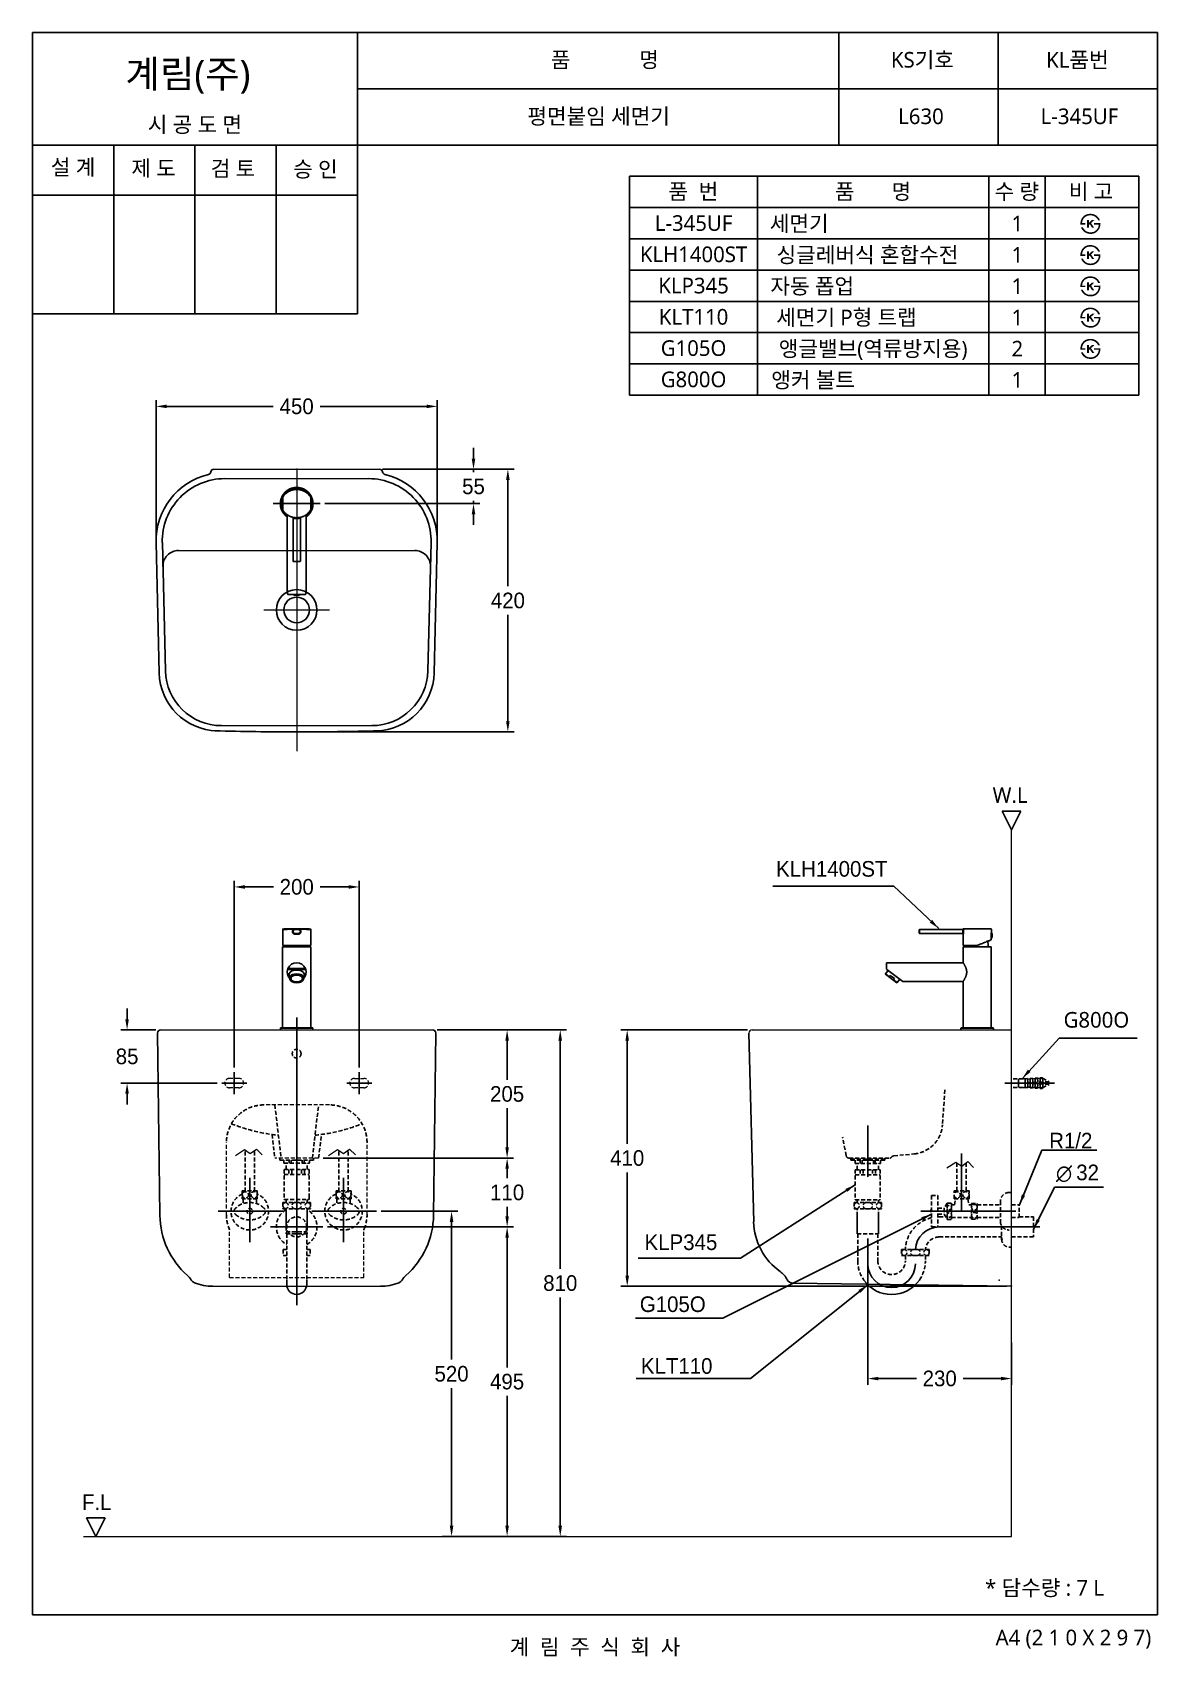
# Model space of a CAD drawing. Header units: millimetres. Extents: x 0 to 1800, y -67 to 2530.
import ezdxf
from ezdxf.enums import TextEntityAlignment as Align
from ezdxf.lldxf.tags import DXFTag

# ---------------------------------------------------------------- set-up
doc = ezdxf.new("R2010")
doc.units = ezdxf.units.MM
doc.linetypes.add('DASHED2', pattern=[9.525, 6.35, -3.175])
doc.layers.get('Defpoints').update_dxf_attribs({"color": 1})
doc.layers.add('61', color=7, linetype='Continuous', true_color=0xffffff)
for name, color, linetype in [('TEXT', 7, 'Continuous'), ('내부선 및 부속', 4, 'Continuous'), ('도각라인', 7, 'Continuous'), ('외형선', 3, 'Continuous'), ('점선', 6, 'DASHED2'), ('중심선', 1, 'DASHED'), ('치수선', 7, 'Continuous')]:
    doc.layers.add(name, color=color, linetype=linetype)
doc.styles.add('140911', font='HBATANG.TTF')
doc.styles.add('____', font='Gulim.ttf')
doc.styles.add('맑은고딕_치수', font='malgun.ttf', dxfattribs={"height": 25})
doc.styles.add('맑은고딕_통일', font='malgun.ttf', dxfattribs={"height": 25})
doc.styles.add('타이틀', font='H2GTRM.TTF', dxfattribs={"height": 25})
tags = doc.linetypes.add('DASHDOT', pattern=[70, 31, -13, 13, -13]).pattern_tags.tags
tags[10:11] = [DXFTag(74, 4), DXFTag(75, 0), DXFTag(340, '0'), DXFTag(46, 0.0), DXFTag(50, 0.0), DXFTag(44, 0.0), DXFTag(45, 0.0)]
tags[8:9] = [DXFTag(74, 4), DXFTag(75, 0), DXFTag(340, '0'), DXFTag(46, 0.0), DXFTag(50, 0.0), DXFTag(44, 0.0), DXFTag(45, 0.0)]
tags[6:7] = [DXFTag(74, 4), DXFTag(75, 0), DXFTag(340, '0'), DXFTag(46, 0.0), DXFTag(50, 0.0), DXFTag(44, 0.0), DXFTag(45, 0.0)]
tags[4:5] = [DXFTag(74, 4), DXFTag(75, 0), DXFTag(340, '0'), DXFTag(46, 0.0), DXFTag(50, 0.0), DXFTag(44, 0.0), DXFTag(45, 0.0)]
tags = doc.linetypes.add('DASHED', pattern=[25.72, 12.86, -12.86]).pattern_tags.tags
tags[6:7] = [DXFTag(74, 4), DXFTag(75, 0), DXFTag(340, '0'), DXFTag(46, 0.0), DXFTag(50, 0.0), DXFTag(44, 0.0), DXFTag(45, 0.0)]
tags[4:5] = [DXFTag(74, 4), DXFTag(75, 0), DXFTag(340, '0'), DXFTag(46, 0.0), DXFTag(50, 0.0), DXFTag(44, 0.0), DXFTag(45, 0.0)]
doc.dimstyles.new('MSADIM', dxfattribs={"dimtxt": 33, "dimasz": 17, "dimexe": 10, "dimexo": 7.5, "dimgap": 10, "dimtad": 0, "dimtih": 1, "dimtoh": 1, "dimdec": 0, "dimzin": 1, "dimdsep": 46, "dimtxsty": '____', "dimcen": 11.25, "dimadec": 0, "dimazin": 0, "dimtfac": 1, "dimtdec": 0, "dimtix": 1, "dimtmove": 0, "dimatfit": 3, "dimfxl": 1, "dimtolj": 1, "dimtzin": 1, "dimarcsym": 0})

msp = doc.modelspace()

# ---------------------------------------------------------------- texts
at = {"layer": 'TEXT', "style": '맑은고딕_통일'}
for s, p in [('품             명', (915.7, 2486.4)), ('KS기호', (1423.8, 2486.3)), ('KL품번', (1671.8, 2486.1)), ('시 공 도 면', (259.9, 2382.7)), ('평면붙임 세면기', (905.8, 2396)), ('L630', (1421.5, 2396)), ('L-345UF', (1675.1, 2396)), ('설 계', (65, 2314.6)), ('제 도', (193.8, 2312.9)), ('검 토', (320.8, 2312.3)), ('승 인', (452.7, 2311.4)), ('품  번', (1057.3, 2275.7)), ('품       명', (1344.8, 2275.7)), ('수 량', (1574.8, 2275.7)), ('비 고', (1693.6, 2275.7)), ('L-345UF', (1057.7, 2225.3)), ('세면기', (1226.7, 2224.4)), ('1', (1575.7, 2224.4)), ('KLH1400ST', (1057.7, 2175.3)), ('싱글레버식 혼합수전', (1335.9, 2174.4)), ('1', (1575.7, 2174.4)), ('KLP345', (1057.7, 2125.3)), ('자동 폽업', (1247.6, 2124.4)), ('1', (1575.7, 2124.4)), ('KLT110', (1057.7, 2075.3)), ('세면기 P형 트랩', (1302.4, 2074.4)), ('1', (1575.7, 2074.4)), ('G105O', (1057.7, 2025.3)), ('앵글밸브(역류방지용)', (1345, 2024.4)), ('2', (1575.7, 2024.4)), ('G800O', (1057.7, 1975.3)), ('앵커 볼트', (1249, 1974.4)), ('1', (1575.7, 1974.4)), ('* 담수량 : 7 L', (1619.2, 42.9)), ('계  림  주  식  회  사', (900, -51.7))]:
    msp.add_text(s, height=25, dxfattribs=at).set_placement(p, align=Align.MIDDLE_CENTER)
msp.add_text('계림(주)', height=44, dxfattribs=at).set_placement((148.7, 2441.8))
at = {"layer": 'TEXT'}
for s, style, p in [('W.L', '맑은고딕_통일', (1564.1, 1310.4)), ('F.L', '타이틀', (102.8, 179.8))]:
    msp.add_text(s, height=25, dxfattribs=dict(at, style=style)).set_placement(p, align=Align.MIDDLE)
at = {"layer": 'TEXT', "style": '맑은고딕_통일'}
msp.add_text('A4 (2 1 0 X 2 9 7)', height=25, dxfattribs=at).set_placement((1790, -36.5), align=Align.MIDDLE_RIGHT)
at = {"layer": 'TEXT', "char_height": 25, "width": 380.447, "attachment_point": 1, "line_spacing_factor": 0.963855, "style": '타이틀'}
for s, insert in [('\\A1;KLH1400ST', (1189.8, 1205.1)), ('\\A1;KLP345', (979.3, 608.1)), ('\\A1;G105O', (971.7, 509)), ('\\A1;KLT110', (973.4, 410.2))]:
    msp.add_mtext(s, dxfattribs=dict(at, insert=insert))
at = {"layer": '치수선'}
for s, style, p in [('∅', '140911', (1637.5, 693.2)), ('32', '타이틀', (1669.9, 694.7))]:
    msp.add_text(s, height=25, dxfattribs=dict(at, style=style)).set_placement(p)
at = {"layer": '치수선', "char_height": 25, "width": 380.447, "attachment_point": 1, "line_spacing_factor": 0.963855}
for s, insert, style in [('\\A1;G800O', (1649.7, 963.7), '맑은고딕_치수'), ('\\A1;R1/2', (1626.7, 770.6), '타이틀')]:
    msp.add_mtext(s, dxfattribs=dict(at, insert=insert, style=style))

# ---------------------------------------------------------------- blocks, each defined once
blk = doc.blocks.new('*D33')
at = {"layer": 'Defpoints', "color": 0, "linetype": 'Continuous', "transparency": 16777216}
for p in [(951.5, 935.1), (1151.5, 935.1), (1566.5, 525.1)]:
    blk.add_point(p, dxfattribs=at)
at = {"layer": '치수선', "color": 0, "linetype": 'Continuous', "lineweight": -2, "transparency": 16777216}
for p, q in [((1144, 935.1), (941.5, 935.1)), ((951.5, 918.1), (951.5, 753)), ((951.5, 542.1), (951.5, 707.3)), ((1559, 525.1), (941.5, 525.1))]:
    blk.add_line(p, q, dxfattribs=at)
at = {"layer": '치수선', "color": 0, "linetype": 'Continuous', "transparency": 16777216}
for points in [[(948.7, 918.1), (954.4, 918.1), (951.5, 935.1)], [(948.7, 542.1), (954.4, 542.1), (951.5, 525.1)]]:
    blk.add_solid(points, dxfattribs=at)
at = {"layer": '치수선', "color": 0, "linetype": 'Continuous', "transparency": 16777216, "insert": (951.5, 730.1), "char_height": 25, "attachment_point": 5, "style": '____'}
blk.add_mtext('\\A1;410', dxfattribs=at)
blk = doc.blocks.new('*D35')
at = {"layer": 'Defpoints', "color": 0, "linetype": 'Continuous', "transparency": 16777216}
for p in [(577.7, 1831.6), (705.6, 1831.6), (460.2, 1776.6)]:
    blk.add_point(p, dxfattribs=at)
at = {"layer": '치수선', "color": 0, "linetype": 'Continuous', "lineweight": -2, "transparency": 16777216}
for p, q in [((705.6, 1848.6), (705.6, 1865.6)), ((585.2, 1831.6), (715.6, 1831.6)), ((705.6, 1831.6), (705.6, 1826.9)), ((467.7, 1776.6), (715.6, 1776.6)), ((705.6, 1776.6), (705.6, 1781.3)), ((705.6, 1759.6), (705.6, 1742.6))]:
    blk.add_line(p, q, dxfattribs=at)
at = {"layer": '치수선', "color": 0, "linetype": 'Continuous', "transparency": 16777216}
for points in [[(702.8, 1848.6), (708.5, 1848.6), (705.6, 1831.6)], [(702.8, 1759.6), (708.5, 1759.6), (705.6, 1776.6)]]:
    blk.add_solid(points, dxfattribs=at)
at = {"layer": '치수선', "color": 0, "linetype": 'Continuous', "transparency": 16777216, "insert": (705.6, 1804.1), "char_height": 25, "attachment_point": 5, "style": '____'}
blk.add_mtext('\\A1;55', dxfattribs=at)
blk = doc.blocks.new('*D36')
at = {"layer": 'Defpoints', "color": 0, "linetype": 'Continuous', "transparency": 16777216}
for p in [(552.7, 1831.6), (422.7, 1411.6), (760.6, 1411.6)]:
    blk.add_point(p, dxfattribs=at)
at = {"layer": '치수선', "color": 0, "linetype": 'Continuous', "lineweight": -2, "transparency": 16777216}
for p, q in [((560.2, 1831.6), (770.6, 1831.6)), ((760.6, 1814.6), (760.6, 1644.5)), ((760.6, 1428.6), (760.6, 1598.8)), ((430.2, 1411.6), (770.6, 1411.6))]:
    blk.add_line(p, q, dxfattribs=at)
at = {"layer": '치수선', "color": 0, "linetype": 'Continuous', "transparency": 16777216}
for points in [[(757.7, 1814.6), (763.4, 1814.6), (760.6, 1831.6)], [(757.7, 1428.6), (763.4, 1428.6), (760.6, 1411.6)]]:
    blk.add_solid(points, dxfattribs=at)
at = {"layer": '치수선', "color": 0, "linetype": 'Continuous', "transparency": 16777216, "insert": (760.6, 1621.6), "char_height": 25, "attachment_point": 5, "style": '____'}
blk.add_mtext('\\A1;420', dxfattribs=at)
blk = doc.blocks.new('*D37')
at = {"layer": 'Defpoints', "color": 0, "linetype": 'Continuous', "transparency": 16777216}
for p in [(647.7, 1932.1), (197.7, 1716.6), (647.7, 1716.6)]:
    blk.add_point(p, dxfattribs=at)
at = {"layer": '치수선', "color": 0, "linetype": 'Continuous', "lineweight": -2, "transparency": 16777216}
for p, q in [((197.7, 1724.1), (197.7, 1942.1)), ((214.7, 1932.1), (385.1, 1932.1)), ((630.7, 1932.1), (460.4, 1932.1)), ((647.7, 1724.1), (647.7, 1942.1))]:
    blk.add_line(p, q, dxfattribs=at)
at = {"layer": '치수선', "color": 0, "linetype": 'Continuous', "transparency": 16777216}
for points in [[(214.7, 1935), (214.7, 1929.3), (197.7, 1932.1)], [(630.7, 1935), (630.7, 1929.3), (647.7, 1932.1)]]:
    blk.add_solid(points, dxfattribs=at)
at = {"layer": '치수선', "color": 0, "linetype": 'Continuous', "transparency": 16777216, "insert": (422.7, 1932.1), "char_height": 25, "attachment_point": 5, "style": '____'}
blk.add_mtext('\\A1;450', dxfattribs=at)
blk = doc.blocks.new('*D39')
at = {"color": 0, "lineweight": -2, "transparency": 16777216}
for p, q in [((322.8, 875), (322.8, 1173.7)), ((522.8, 875), (522.8, 1173.7)), ((339.8, 1163.7), (385.5, 1163.7)), ((505.8, 1163.7), (460.1, 1163.7))]:
    blk.add_line(p, q, dxfattribs=at)
at = {"color": 0, "transparency": 16777216}
for points in [[(339.8, 1166.5), (339.8, 1160.8), (322.8, 1163.7)], [(505.8, 1166.5), (505.8, 1160.8), (522.8, 1163.7)]]:
    blk.add_solid(points, dxfattribs=at)
at = {"layer": 'Defpoints', "color": 0, "transparency": 16777216}
for p in [(322.8, 1163.7), (322.8, 867.5), (522.8, 867.5)]:
    blk.add_point(p, dxfattribs=at)
at = {"color": 0, "transparency": 16777216, "insert": (422.8, 1163.7), "char_height": 25, "attachment_point": 5, "style": '____', "bg_fill": 3, "box_fill_scale": 1.1, "bg_fill_color": 256, "bg_fill_true_color": 13158600, "bg_fill_transparency": 0}
blk.add_mtext('\\A1;200', dxfattribs=at)
blk = doc.blocks.new('*D40')
at = {"color": 0, "lineweight": -2, "transparency": 16777216}
for p, q in [((647.7, 935.1), (769.4, 935.1)), ((759.4, 918.1), (759.4, 855.4)), ((759.4, 747.1), (759.4, 809.8)), ((465.3, 730.1), (769.4, 730.1))]:
    blk.add_line(p, q, dxfattribs=at)
at = {"color": 0, "transparency": 16777216}
for points in [[(756.6, 918.1), (762.2, 918.1), (759.4, 935.1)], [(756.6, 747.1), (762.2, 747.1), (759.4, 730.1)]]:
    blk.add_solid(points, dxfattribs=at)
at = {"layer": 'Defpoints', "color": 0, "transparency": 16777216}
for p in [(640.2, 935.1), (759.4, 935.1), (457.8, 730.1)]:
    blk.add_point(p, dxfattribs=at)
at = {"color": 0, "transparency": 16777216, "insert": (759.4, 832.6), "char_height": 25, "attachment_point": 5, "style": '____', "bg_fill": 3, "box_fill_scale": 1.1, "bg_fill_color": 256, "bg_fill_true_color": 13158600, "bg_fill_transparency": 0}
blk.add_mtext('\\A1;205', dxfattribs=at)
blk = doc.blocks.new('*D42')
at = {"color": 0, "lineweight": -2, "transparency": 16777216}
for p, q in [((151.4, 952.1), (151.4, 969.1)), ((197.5, 935.1), (141.4, 935.1)), ((295.3, 850), (141.4, 850)), ((151.4, 833), (151.4, 816))]:
    blk.add_line(p, q, dxfattribs=at)
at = {"color": 0, "transparency": 16777216}
for points in [[(148.5, 952.1), (154.2, 952.1), (151.4, 935.1)], [(148.5, 833), (154.2, 833), (151.4, 850)]]:
    blk.add_solid(points, dxfattribs=at)
at = {"layer": 'Defpoints', "color": 0, "transparency": 16777216}
for p in [(151.4, 935.1), (205, 935.1), (302.8, 850)]:
    blk.add_point(p, dxfattribs=at)
at = {"color": 0, "transparency": 16777216, "insert": (151.4, 892.6), "char_height": 25, "attachment_point": 5, "style": '____', "bg_fill": 3, "box_fill_scale": 1.1, "bg_fill_color": 256, "bg_fill_true_color": 13158600, "bg_fill_transparency": 0}
blk.add_mtext('\\A1;85', dxfattribs=at)
blk = doc.blocks.new('*D45')
at = {"layer": 'Defpoints', "color": 0, "linetype": 'Continuous', "transparency": 16777216}
for p in [(759.4, 730.1), (759.4, 730.1), (464.5, 620.1)]:
    blk.add_point(p, dxfattribs=at)
at = {"layer": '치수선', "color": 0, "linetype": 'Continuous', "lineweight": -2, "transparency": 16777216}
for p, q in [((766.9, 730.1), (769.4, 730.1)), ((759.4, 713.1), (759.4, 698)), ((759.4, 637.1), (759.4, 652.3)), ((472, 620.1), (769.4, 620.1))]:
    blk.add_line(p, q, dxfattribs=at)
at = {"layer": '치수선', "color": 0, "linetype": 'Continuous', "transparency": 16777216}
for points in [[(756.6, 713.1), (762.2, 713.1), (759.4, 730.1)], [(756.6, 637.1), (762.2, 637.1), (759.4, 620.1)]]:
    blk.add_solid(points, dxfattribs=at)
at = {"layer": '치수선', "color": 0, "linetype": 'Continuous', "transparency": 16777216, "insert": (759.4, 675.1), "char_height": 25, "attachment_point": 5, "style": '____'}
blk.add_mtext('\\A1;110', dxfattribs=at)
blk = doc.blocks.new('*D43')
at = {"layer": 'Defpoints', "color": 0, "linetype": 'Continuous', "transparency": 16777216}
for p in [(464.5, 620.1), (647.8, 125.1), (759.4, 125.1)]:
    blk.add_point(p, dxfattribs=at)
at = {"layer": '치수선', "color": 0, "linetype": 'Continuous', "lineweight": -2, "transparency": 16777216}
for p, q in [((472, 620.1), (769.4, 620.1)), ((759.4, 603.1), (759.4, 395.5)), ((759.4, 142.1), (759.4, 349.8)), ((655.3, 125.1), (769.4, 125.1))]:
    blk.add_line(p, q, dxfattribs=at)
at = {"layer": '치수선', "color": 0, "linetype": 'Continuous', "transparency": 16777216}
for points in [[(756.6, 603.1), (762.2, 603.1), (759.4, 620.1)], [(756.6, 142.1), (762.2, 142.1), (759.4, 125.1)]]:
    blk.add_solid(points, dxfattribs=at)
at = {"layer": '치수선', "color": 0, "linetype": 'Continuous', "transparency": 16777216, "insert": (759.4, 372.6), "char_height": 25, "attachment_point": 5, "style": '____'}
blk.add_mtext('\\A1;495', dxfattribs=at)
blk = doc.blocks.new('*D46')
at = {"color": 0, "lineweight": -2, "transparency": 16777216}
for p, q in [((558, 645.1), (680.5, 645.1)), ((670.5, 628.1), (670.5, 407.9)), ((670.5, 142.1), (670.5, 362.3)), ((655.3, 125.1), (680.5, 125.1))]:
    blk.add_line(p, q, dxfattribs=at)
at = {"color": 0, "transparency": 16777216}
for points in [[(667.7, 628.1), (673.4, 628.1), (670.5, 645.1)], [(667.7, 142.1), (673.4, 142.1), (670.5, 125.1)]]:
    blk.add_solid(points, dxfattribs=at)
at = {"layer": 'Defpoints', "color": 0, "transparency": 16777216}
for p in [(550.5, 645.1), (647.8, 125.1), (670.5, 125.1)]:
    blk.add_point(p, dxfattribs=at)
at = {"color": 0, "transparency": 16777216, "insert": (670.5, 385.1), "char_height": 25, "attachment_point": 5, "style": '____'}
blk.add_mtext('\\A1;520', dxfattribs=at)
blk = doc.blocks.new('*D47')
at = {"layer": 'Defpoints', "color": 0, "linetype": 'Continuous', "transparency": 16777216}
for p in [(759.4, 935.1), (649, 125.1), (844.4, 125.1)]:
    blk.add_point(p, dxfattribs=at)
at = {"layer": '치수선', "color": 0, "linetype": 'Continuous', "lineweight": -2, "transparency": 16777216}
for p, q in [((766.9, 935.1), (854.4, 935.1)), ((844.4, 918.1), (844.4, 553)), ((844.4, 142.1), (844.4, 507.3)), ((656.5, 125.1), (854.4, 125.1))]:
    blk.add_line(p, q, dxfattribs=at)
at = {"layer": '치수선', "color": 0, "linetype": 'Continuous', "transparency": 16777216}
for points in [[(841.5, 918.1), (847.2, 918.1), (844.4, 935.1)], [(841.5, 142.1), (847.2, 142.1), (844.4, 125.1)]]:
    blk.add_solid(points, dxfattribs=at)
at = {"layer": '치수선', "color": 0, "linetype": 'Continuous', "transparency": 16777216, "insert": (844.4, 530.1), "char_height": 25, "attachment_point": 5, "style": '____'}
blk.add_mtext('\\A1;810', dxfattribs=at)
blk = doc.blocks.new('*D49')
at = {"layer": 'Defpoints', "color": 0, "linetype": 'Continuous', "transparency": 16777216}
for p in [(1336.5, 609), (1566.5, 442.6), (1566.5, 377.6)]:
    blk.add_point(p, dxfattribs=at)
at = {"layer": '치수선', "color": 0, "linetype": 'Continuous', "lineweight": -2, "transparency": 16777216}
for p, q in [((1336.5, 601.5), (1336.5, 367.6)), ((1566.5, 435.1), (1566.5, 367.6)), ((1353.5, 377.6), (1414.2, 377.6)), ((1549.5, 377.6), (1488.8, 377.6))]:
    blk.add_line(p, q, dxfattribs=at)
at = {"layer": '치수선', "color": 0, "linetype": 'Continuous', "transparency": 16777216}
for points in [[(1353.5, 380.4), (1353.5, 374.7), (1336.5, 377.6)], [(1549.5, 380.4), (1549.5, 374.7), (1566.5, 377.6)]]:
    blk.add_solid(points, dxfattribs=at)
at = {"layer": '치수선', "color": 0, "linetype": 'Continuous', "transparency": 16777216, "insert": (1451.5, 377.6), "char_height": 25, "attachment_point": 5, "style": '____'}
blk.add_mtext('\\A1;230', dxfattribs=at)

# ---------------------------------------------------------------- dimensions: what is measured, and where the dimension line sits
dim = msp.add_linear_dim(base=(670.5, 125.1), p1=(550.5, 645.1), p2=(647.8, 125.1), angle=90, dimstyle='MSADIM', override={"dimtxt": 25, "dimtofl": 0})
dim.commit()
dim.dimension.update_dxf_attribs({"geometry": '*D46', "text_midpoint": (670.5, 385.1)})
at = {"layer": '치수선', "linetype": 'Continuous'}
for base, p1, p2, picture, middle in [((647.7, 1932.1), (197.7, 1716.6), (647.7, 1716.6), '*D37', (422.7, 1932.1)), ((1566.5, 377.6), (1336.5, 609), (1566.5, 442.6), '*D49', (1451.5, 377.6))]:
    dim = msp.add_linear_dim(base=base, p1=p1, p2=p2, dimstyle='MSADIM', override={"dimtxt": 25}, dxfattribs=at)
    dim.commit()
    dim.dimension.update_dxf_attribs({"geometry": picture, "text_midpoint": middle})
for base, p1, p2, picture, middle in [((705.6, 1831.6), (460.2, 1776.6), (577.7, 1831.6), '*D35', (705.6, 1804.1)), ((760.6, 1411.6), (552.7, 1831.6), (422.7, 1411.6), '*D36', (760.6, 1621.6)), ((951.5, 935.1), (1566.5, 525.1), (1151.5, 935.1), '*D33', (951.5, 730.1)), ((759.4, 125.1), (464.5, 620.1), (647.8, 125.1), '*D43', (759.4, 372.6))]:
    dim = msp.add_linear_dim(base=base, p1=p1, p2=p2, angle=90, dimstyle='MSADIM', override={"dimtxt": 25}, dxfattribs=at)
    dim.commit()
    dim.dimension.update_dxf_attribs({"geometry": picture, "text_midpoint": middle})

# ---------------------------------------------------------------- hatches: boundary and pattern name
at = {"layer": 'TEXT'}
for points in [[(1676.6, 2222.8), (1676.6, 2223.2), (1676.6, 2223.6), (1676.5, 2224), (1676.6, 2224.4), (1676.6, 2224.8), (1676.6, 2225.2), (1676.6, 2225.6), (1676.7, 2226), (1676.7, 2226.4), (1676.8, 2226.8), (1676.8, 2227.2), (1676.9, 2227.6), (1677, 2228), (1677.1, 2228.4), (1677.2, 2228.8), (1677.3, 2229.1), (1677.4, 2229.5), (1677.5, 2229.9), (1677.7, 2230.3), (1677.8, 2230.6), (1678, 2231), (1678.1, 2231.4), (1678.3, 2231.7), (1678.5, 2232.1), (1678.7, 2232.4), (1678.9, 2232.7), (1679.1, 2233.1), (1679.3, 2233.4), (1679.5, 2233.7), (1679.7, 2234), (1680, 2234.3), (1680.5, 2234.9), (1680.8, 2235.2), (1681, 2235.5), (1681.3, 2235.8), (1681.6, 2236.1), (1681.9, 2236.4), (1682.2, 2236.6), (1682.5, 2236.9), (1682.8, 2237.1), (1683.2, 2237.4), (1683.5, 2237.6), (1683.8, 2237.8), (1684.2, 2238), (1684.5, 2238.2), (1684.9, 2238.4), (1685.2, 2238.6), (1685.7, 2238.7), (1686.1, 2238.9), (1686.5, 2239.1), (1686.9, 2239.2), (1687.3, 2239.4), (1687.8, 2239.5), (1688.2, 2239.6), (1688.6, 2239.7), (1689.1, 2239.8), (1689.5, 2239.9), (1690, 2239.9), (1690.5, 2240), (1691, 2240), (1691.4, 2240.1), (1691.9, 2240.1), (1692.4, 2240.1), (1693.2, 2240.1), (1693.6, 2240.1), (1693.9, 2240), (1694.3, 2240), (1694.7, 2240), (1695, 2239.9), (1695.4, 2239.9), (1695.7, 2239.8), (1696.1, 2239.7), (1696.4, 2239.7), (1696.8, 2239.6), (1697.1, 2239.5), (1697.4, 2239.4), (1697.8, 2239.3), (1698.1, 2239.2), (1698.4, 2239.1), (1698.7, 2239), (1699, 2238.9), (1699.4, 2238.7), (1699.7, 2238.6), (1700, 2238.5), (1700.3, 2238.3), (1700.6, 2238.2), (1700.8, 2238), (1701.1, 2237.8), (1701.4, 2237.7), (1701.7, 2237.5), (1702, 2237.3), (1702.2, 2237.1), (1702.5, 2236.9), (1702.8, 2236.7), (1703.2, 2236.4), (1703.6, 2236), (1704, 2235.6), (1704.4, 2235.2), (1704.8, 2234.8), (1705.1, 2234.4), (1705.5, 2234), (1705.8, 2233.6), (1706.1, 2233.1), (1706.4, 2232.6), (1706.7, 2232.2), (1707, 2231.7), (1707.3, 2231.1), (1707.5, 2230.6), (1707.8, 2230.1), (1708, 2229.5), (1708, 2229.5), (1704.9, 2229.5), (1704.9, 2229.5), (1704.8, 2229.7), (1704.8, 2229.9), (1704.7, 2230.1), (1704.6, 2230.2), (1704.6, 2230.4), (1704.5, 2230.6), (1704.4, 2230.7), (1704.3, 2230.9), (1704.2, 2231.1), (1704.1, 2231.2), (1704, 2231.4), (1703.9, 2231.6), (1703.8, 2231.7), (1703.7, 2231.9), (1703.6, 2232.1), (1703.5, 2232.2), (1703.3, 2232.4), (1703.2, 2232.6), (1702.9, 2232.9), (1702.7, 2233.2), (1702.4, 2233.5), (1702.1, 2233.8), (1701.7, 2234.1), (1701.4, 2234.4), (1701, 2234.7), (1700.8, 2234.9), (1700.6, 2235.1), (1700.3, 2235.2), (1700.1, 2235.4), (1699.9, 2235.5), (1699.6, 2235.7), (1699.4, 2235.8), (1699.1, 2236), (1698.9, 2236.1), (1698.6, 2236.2), (1698.4, 2236.4), (1698.1, 2236.5), (1697.9, 2236.6), (1697.6, 2236.7), (1697.4, 2236.8), (1697.1, 2236.9), (1696.8, 2237), (1696.6, 2237), (1696.3, 2237.1), (1696.1, 2237.2), (1695.8, 2237.3), (1695.5, 2237.3), (1695.2, 2237.4), (1695, 2237.4), (1694.7, 2237.5), (1694.4, 2237.5), (1694.1, 2237.5), (1693.8, 2237.6), (1693.6, 2237.6), (1693.3, 2237.6), (1693, 2237.6), (1692.7, 2237.6), (1692.3, 2237.6), (1692, 2237.6), (1691.7, 2237.6), (1691.3, 2237.5), (1691, 2237.5), (1690.7, 2237.5), (1690.3, 2237.4), (1690, 2237.4), (1689.7, 2237.3), (1689.4, 2237.3), (1689.1, 2237.2), (1688.8, 2237.1), (1688.5, 2237), (1688.2, 2237), (1687.9, 2236.9), (1687.6, 2236.8), (1687.3, 2236.7), (1687, 2236.5), (1686.7, 2236.4), (1686.5, 2236.3), (1686.2, 2236.2), (1685.9, 2236), (1685.6, 2235.9), (1685.4, 2235.7), (1685.1, 2235.6), (1684.9, 2235.4), (1684.6, 2235.2), (1684.4, 2235), (1684.1, 2234.9), (1683.9, 2234.7), (1683.7, 2234.5), (1683.4, 2234.3), (1683.2, 2234), (1683, 2233.8), (1682.7, 2233.6), (1682.5, 2233.4), (1682.3, 2233.1), (1682.1, 2232.9), (1681.9, 2232.6), (1681.7, 2232.4), (1681.6, 2232.1), (1681.4, 2231.9), (1681.2, 2231.6), (1681.1, 2231.4), (1680.9, 2231.1), (1680.8, 2230.8), (1680.6, 2230.5), (1680.5, 2230.3), (1680.4, 2230), (1680.3, 2229.7), (1680.2, 2229.4), (1680, 2229.1), (1680, 2228.8), (1679.9, 2228.5), (1679.8, 2228.2), (1679.7, 2227.8), (1679.6, 2227.5), (1679.6, 2227.2), (1679.5, 2226.9), (1679.5, 2226.5), (1679.4, 2226.2), (1679.4, 2225.8), (1679.4, 2225.5), (1679.3, 2225.1), (1679.3, 2225.1), (1684.5, 2225.1), (1684.5, 2225.1), (1684.5, 2225.1), (1684.5, 2222.8), (1684.5, 2222.8), (1684.5, 2222.8), (1676.6, 2222.8)], [(1708.7, 2225.1), (1708.8, 2224.7), (1708.7, 2224.3), (1708.7, 2223.8), (1708.7, 2223.4), (1708.7, 2223), (1708.6, 2222.5), (1708.6, 2222.1), (1708.5, 2221.7), (1708.5, 2221.3), (1708.4, 2220.9), (1708.3, 2220.4), (1708.2, 2220), (1708.1, 2219.6), (1708, 2219.2), (1707.8, 2218.8), (1707.7, 2218.4), (1707.6, 2218), (1707.4, 2217.6), (1707.3, 2217.3), (1707.1, 2216.9), (1706.9, 2216.5), (1706.7, 2216.2), (1706.6, 2215.8), (1706.4, 2215.5), (1706.2, 2215.1), (1705.9, 2214.8), (1705.7, 2214.5), (1705.5, 2214.2), (1705.3, 2213.8), (1705, 2213.5), (1704.8, 2213.2), (1704.5, 2212.9), (1704.2, 2212.6), (1704, 2212.4), (1703.7, 2212.1), (1703.4, 2211.8), (1703.1, 2211.6), (1702.8, 2211.3), (1702.5, 2211.1), (1702.2, 2210.8), (1701.9, 2210.6), (1701.6, 2210.4), (1701.2, 2210.2), (1700.9, 2210), (1700.6, 2209.8), (1700.2, 2209.6), (1699.9, 2209.4), (1699.5, 2209.3), (1699.2, 2209.1), (1698.8, 2209), (1698.4, 2208.8), (1698, 2208.7), (1697.7, 2208.6), (1697.3, 2208.5), (1696.9, 2208.4), (1696.5, 2208.3), (1696.1, 2208.2), (1695.7, 2208.1), (1695.3, 2208.1), (1694.9, 2208), (1694.5, 2208), (1694.1, 2208), (1693.7, 2207.9), (1693.3, 2207.9), (1692.6, 2207.9), (1692, 2208), (1691.3, 2208), (1690.7, 2208.1), (1690.1, 2208.2), (1689.8, 2208.2), (1689.5, 2208.3), (1689.2, 2208.3), (1688.9, 2208.4), (1688.6, 2208.5), (1688.3, 2208.6), (1688, 2208.6), (1687.7, 2208.7), (1687.4, 2208.8), (1687.1, 2208.9), (1686.8, 2209), (1686.6, 2209.1), (1686.3, 2209.2), (1686, 2209.4), (1685.7, 2209.5), (1685.5, 2209.6), (1685.2, 2209.7), (1684.9, 2209.9), (1684.7, 2210), (1684.4, 2210.2), (1684.1, 2210.3), (1683.6, 2210.7), (1683.4, 2210.8), (1683.1, 2211), (1682.8, 2211.2), (1682.6, 2211.4), (1682.4, 2211.6), (1682.1, 2211.8), (1681.9, 2212), (1681.6, 2212.2), (1681.4, 2212.5), (1681.2, 2212.7), (1681, 2212.9), (1680.8, 2213.1), (1680.5, 2213.4), (1680.3, 2213.6), (1680.1, 2213.9), (1679.9, 2214.1), (1679.7, 2214.4), (1679.6, 2214.6), (1679.4, 2214.9), (1679.2, 2215.2), (1679, 2215.5), (1678.8, 2215.7), (1678.7, 2216), (1678.5, 2216.3), (1678.3, 2216.6), (1678.2, 2216.9), (1678, 2217.2), (1677.8, 2217.8), (1677.5, 2218.5), (1677.5, 2218.5), (1680.4, 2218.5), (1680.4, 2218.5), (1680.7, 2218.1), (1680.9, 2217.6), (1681.1, 2217.2), (1681.4, 2216.9), (1681.6, 2216.5), (1681.9, 2216.1), (1682.1, 2215.8), (1682.4, 2215.4), (1682.7, 2215.1), (1682.9, 2214.8), (1683.2, 2214.5), (1683.5, 2214.2), (1683.8, 2213.9), (1684.1, 2213.6), (1684.4, 2213.3), (1684.7, 2213.1), (1684.9, 2212.9), (1685.2, 2212.7), (1685.4, 2212.6), (1685.6, 2212.4), (1685.9, 2212.3), (1686.1, 2212.1), (1686.3, 2212), (1686.6, 2211.9), (1686.8, 2211.7), (1687.1, 2211.6), (1687.3, 2211.5), (1687.6, 2211.4), (1687.9, 2211.3), (1688.1, 2211.2), (1688.4, 2211.1), (1688.7, 2211), (1688.9, 2211), (1689.2, 2210.9), (1689.5, 2210.8), (1689.8, 2210.8), (1690, 2210.7), (1690.3, 2210.7), (1690.6, 2210.6), (1690.9, 2210.6), (1691.2, 2210.6), (1691.5, 2210.5), (1691.8, 2210.5), (1692.1, 2210.5), (1692.4, 2210.5), (1692.7, 2210.5), (1693, 2210.5), (1693.9, 2210.5), (1694.1, 2210.6), (1694.4, 2210.6), (1694.7, 2210.6), (1694.9, 2210.6), (1695.2, 2210.7), (1695.5, 2210.7), (1695.7, 2210.8), (1696, 2210.8), (1696.3, 2210.9), (1696.5, 2210.9), (1696.8, 2211), (1697, 2211.1), (1697.3, 2211.2), (1697.5, 2211.2), (1697.8, 2211.3), (1698, 2211.4), (1698.3, 2211.5), (1698.5, 2211.6), (1698.8, 2211.8), (1699, 2211.9), (1699.2, 2212), (1699.5, 2212.1), (1699.7, 2212.3), (1699.9, 2212.4), (1700.2, 2212.6), (1700.4, 2212.7), (1700.6, 2212.9), (1700.9, 2213), (1701.1, 2213.2), (1701.3, 2213.4), (1701.6, 2213.6), (1701.8, 2213.8), (1702, 2214), (1702.3, 2214.3), (1702.5, 2214.5), (1702.7, 2214.8), (1702.9, 2215), (1703.2, 2215.3), (1703.3, 2215.5), (1703.5, 2215.8), (1703.7, 2216), (1703.9, 2216.3), (1704.1, 2216.6), (1704.2, 2216.9), (1704.4, 2217.2), (1704.5, 2217.4), (1704.7, 2217.7), (1704.8, 2218), (1704.9, 2218.3), (1705.1, 2218.7), (1705.2, 2219), (1705.3, 2219.3), (1705.4, 2219.6), (1705.5, 2220), (1705.6, 2220.3), (1705.6, 2220.6), (1705.7, 2221), (1705.8, 2221.3), (1705.8, 2221.7), (1705.9, 2222.1), (1705.9, 2222.4), (1705.9, 2222.8), (1705.9, 2222.8), (1698.5, 2222.8), (1698.5, 2222.8), (1698.5, 2222.8), (1698.5, 2225.1), (1698.5, 2225.1), (1698.5, 2225.1), (1708.7, 2225.1)], [(1690.3, 2225.8), (1695.1, 2230.2), (1699, 2230.2), (1693.6, 2225.2), (1698.7, 2217.7), (1695.3, 2217.7), (1691.7, 2223.4), (1690.3, 2222.2), (1690.3, 2217.7), (1687.4, 2217.7), (1687.4, 2230.3), (1690.3, 2230.3)], [(1676.6, 2172.8), (1676.6, 2173.2), (1676.6, 2173.6), (1676.5, 2174), (1676.6, 2174.4), (1676.6, 2174.8), (1676.6, 2175.2), (1676.6, 2175.6), (1676.7, 2176), (1676.7, 2176.4), (1676.8, 2176.8), (1676.8, 2177.2), (1676.9, 2177.6), (1677, 2178), (1677.1, 2178.4), (1677.2, 2178.8), (1677.3, 2179.1), (1677.4, 2179.5), (1677.5, 2179.9), (1677.7, 2180.3), (1677.8, 2180.6), (1678, 2181), (1678.1, 2181.4), (1678.3, 2181.7), (1678.5, 2182.1), (1678.7, 2182.4), (1678.9, 2182.7), (1679.1, 2183.1), (1679.3, 2183.4), (1679.5, 2183.7), (1679.7, 2184), (1680, 2184.3), (1680.5, 2184.9), (1680.8, 2185.2), (1681, 2185.5), (1681.3, 2185.8), (1681.6, 2186.1), (1681.9, 2186.4), (1682.2, 2186.6), (1682.5, 2186.9), (1682.8, 2187.1), (1683.2, 2187.4), (1683.5, 2187.6), (1683.8, 2187.8), (1684.2, 2188), (1684.5, 2188.2), (1684.9, 2188.4), (1685.2, 2188.6), (1685.7, 2188.7), (1686.1, 2188.9), (1686.5, 2189.1), (1686.9, 2189.2), (1687.3, 2189.4), (1687.8, 2189.5), (1688.2, 2189.6), (1688.6, 2189.7), (1689.1, 2189.8), (1689.5, 2189.9), (1690, 2189.9), (1690.5, 2190), (1691, 2190), (1691.4, 2190.1), (1691.9, 2190.1), (1692.4, 2190.1), (1693.2, 2190.1), (1693.6, 2190.1), (1693.9, 2190), (1694.3, 2190), (1694.7, 2190), (1695, 2189.9), (1695.4, 2189.9), (1695.7, 2189.8), (1696.1, 2189.7), (1696.4, 2189.7), (1696.8, 2189.6), (1697.1, 2189.5), (1697.4, 2189.4), (1697.8, 2189.3), (1698.1, 2189.2), (1698.4, 2189.1), (1698.7, 2189), (1699, 2188.9), (1699.4, 2188.7), (1699.7, 2188.6), (1700, 2188.5), (1700.3, 2188.3), (1700.6, 2188.2), (1700.8, 2188), (1701.1, 2187.8), (1701.4, 2187.7), (1701.7, 2187.5), (1702, 2187.3), (1702.2, 2187.1), (1702.5, 2186.9), (1702.8, 2186.7), (1703.2, 2186.4), (1703.6, 2186), (1704, 2185.6), (1704.4, 2185.2), (1704.8, 2184.8), (1705.1, 2184.4), (1705.5, 2184), (1705.8, 2183.6), (1706.1, 2183.1), (1706.4, 2182.6), (1706.7, 2182.2), (1707, 2181.7), (1707.3, 2181.1), (1707.5, 2180.6), (1707.8, 2180.1), (1708, 2179.5), (1708, 2179.5), (1704.9, 2179.5), (1704.9, 2179.5), (1704.8, 2179.7), (1704.8, 2179.9), (1704.7, 2180.1), (1704.6, 2180.2), (1704.6, 2180.4), (1704.5, 2180.6), (1704.4, 2180.7), (1704.3, 2180.9), (1704.2, 2181.1), (1704.1, 2181.2), (1704, 2181.4), (1703.9, 2181.6), (1703.8, 2181.7), (1703.7, 2181.9), (1703.6, 2182.1), (1703.5, 2182.2), (1703.3, 2182.4), (1703.2, 2182.6), (1702.9, 2182.9), (1702.7, 2183.2), (1702.4, 2183.5), (1702.1, 2183.8), (1701.7, 2184.1), (1701.4, 2184.4), (1701, 2184.7), (1700.8, 2184.9), (1700.6, 2185.1), (1700.3, 2185.2), (1700.1, 2185.4), (1699.9, 2185.5), (1699.6, 2185.7), (1699.4, 2185.8), (1699.1, 2186), (1698.9, 2186.1), (1698.6, 2186.2), (1698.4, 2186.4), (1698.1, 2186.5), (1697.9, 2186.6), (1697.6, 2186.7), (1697.4, 2186.8), (1697.1, 2186.9), (1696.8, 2187), (1696.6, 2187), (1696.3, 2187.1), (1696.1, 2187.2), (1695.8, 2187.3), (1695.5, 2187.3), (1695.2, 2187.4), (1695, 2187.4), (1694.7, 2187.5), (1694.4, 2187.5), (1694.1, 2187.5), (1693.8, 2187.6), (1693.6, 2187.6), (1693.3, 2187.6), (1693, 2187.6), (1692.7, 2187.6), (1692.3, 2187.6), (1692, 2187.6), (1691.7, 2187.6), (1691.3, 2187.5), (1691, 2187.5), (1690.7, 2187.5), (1690.3, 2187.4), (1690, 2187.4), (1689.7, 2187.3), (1689.4, 2187.3), (1689.1, 2187.2), (1688.8, 2187.1), (1688.5, 2187), (1688.2, 2187), (1687.9, 2186.9), (1687.6, 2186.8), (1687.3, 2186.7), (1687, 2186.5), (1686.7, 2186.4), (1686.5, 2186.3), (1686.2, 2186.2), (1685.9, 2186), (1685.6, 2185.9), (1685.4, 2185.7), (1685.1, 2185.6), (1684.9, 2185.4), (1684.6, 2185.2), (1684.4, 2185), (1684.1, 2184.9), (1683.9, 2184.7), (1683.7, 2184.5), (1683.4, 2184.3), (1683.2, 2184), (1683, 2183.8), (1682.7, 2183.6), (1682.5, 2183.4), (1682.3, 2183.1), (1682.1, 2182.9), (1681.9, 2182.6), (1681.7, 2182.4), (1681.6, 2182.1), (1681.4, 2181.9), (1681.2, 2181.6), (1681.1, 2181.4), (1680.9, 2181.1), (1680.8, 2180.8), (1680.6, 2180.5), (1680.5, 2180.3), (1680.4, 2180), (1680.3, 2179.7), (1680.2, 2179.4), (1680, 2179.1), (1680, 2178.8), (1679.9, 2178.5), (1679.8, 2178.2), (1679.7, 2177.8), (1679.6, 2177.5), (1679.6, 2177.2), (1679.5, 2176.9), (1679.5, 2176.5), (1679.4, 2176.2), (1679.4, 2175.8), (1679.4, 2175.5), (1679.3, 2175.1), (1679.3, 2175.1), (1684.5, 2175.1), (1684.5, 2175.1), (1684.5, 2175.1), (1684.5, 2172.8), (1684.5, 2172.8), (1684.5, 2172.8), (1676.6, 2172.8)], [(1708.7, 2175.1), (1708.8, 2174.7), (1708.7, 2174.3), (1708.7, 2173.8), (1708.7, 2173.4), (1708.7, 2173), (1708.6, 2172.5), (1708.6, 2172.1), (1708.5, 2171.7), (1708.5, 2171.3), (1708.4, 2170.9), (1708.3, 2170.4), (1708.2, 2170), (1708.1, 2169.6), (1708, 2169.2), (1707.8, 2168.8), (1707.7, 2168.4), (1707.6, 2168), (1707.4, 2167.6), (1707.3, 2167.3), (1707.1, 2166.9), (1706.9, 2166.5), (1706.7, 2166.2), (1706.6, 2165.8), (1706.4, 2165.5), (1706.2, 2165.1), (1705.9, 2164.8), (1705.7, 2164.5), (1705.5, 2164.2), (1705.3, 2163.8), (1705, 2163.5), (1704.8, 2163.2), (1704.5, 2162.9), (1704.2, 2162.6), (1704, 2162.4), (1703.7, 2162.1), (1703.4, 2161.8), (1703.1, 2161.6), (1702.8, 2161.3), (1702.5, 2161.1), (1702.2, 2160.8), (1701.9, 2160.6), (1701.6, 2160.4), (1701.2, 2160.2), (1700.9, 2160), (1700.6, 2159.8), (1700.2, 2159.6), (1699.9, 2159.4), (1699.5, 2159.3), (1699.2, 2159.1), (1698.8, 2159), (1698.4, 2158.8), (1698, 2158.7), (1697.7, 2158.6), (1697.3, 2158.5), (1696.9, 2158.4), (1696.5, 2158.3), (1696.1, 2158.2), (1695.7, 2158.1), (1695.3, 2158.1), (1694.9, 2158), (1694.5, 2158), (1694.1, 2158), (1693.7, 2157.9), (1693.3, 2157.9), (1692.6, 2157.9), (1692, 2158), (1691.3, 2158), (1690.7, 2158.1), (1690.1, 2158.2), (1689.8, 2158.2), (1689.5, 2158.3), (1689.2, 2158.3), (1688.9, 2158.4), (1688.6, 2158.5), (1688.3, 2158.6), (1688, 2158.6), (1687.7, 2158.7), (1687.4, 2158.8), (1687.1, 2158.9), (1686.8, 2159), (1686.6, 2159.1), (1686.3, 2159.2), (1686, 2159.4), (1685.7, 2159.5), (1685.5, 2159.6), (1685.2, 2159.7), (1684.9, 2159.9), (1684.7, 2160), (1684.4, 2160.2), (1684.1, 2160.3), (1683.6, 2160.7), (1683.4, 2160.8), (1683.1, 2161), (1682.8, 2161.2), (1682.6, 2161.4), (1682.4, 2161.6), (1682.1, 2161.8), (1681.9, 2162), (1681.6, 2162.2), (1681.4, 2162.5), (1681.2, 2162.7), (1681, 2162.9), (1680.8, 2163.1), (1680.5, 2163.4), (1680.3, 2163.6), (1680.1, 2163.9), (1679.9, 2164.1), (1679.7, 2164.4), (1679.6, 2164.6), (1679.4, 2164.9), (1679.2, 2165.2), (1679, 2165.5), (1678.8, 2165.7), (1678.7, 2166), (1678.5, 2166.3), (1678.3, 2166.6), (1678.2, 2166.9), (1678, 2167.2), (1677.8, 2167.8), (1677.5, 2168.5), (1677.5, 2168.5), (1680.4, 2168.5), (1680.4, 2168.5), (1680.7, 2168.1), (1680.9, 2167.6), (1681.1, 2167.2), (1681.4, 2166.9), (1681.6, 2166.5), (1681.9, 2166.1), (1682.1, 2165.8), (1682.4, 2165.4), (1682.7, 2165.1), (1682.9, 2164.8), (1683.2, 2164.5), (1683.5, 2164.2), (1683.8, 2163.9), (1684.1, 2163.6), (1684.4, 2163.3), (1684.7, 2163.1), (1684.9, 2162.9), (1685.2, 2162.7), (1685.4, 2162.6), (1685.6, 2162.4), (1685.9, 2162.3), (1686.1, 2162.1), (1686.3, 2162), (1686.6, 2161.9), (1686.8, 2161.7), (1687.1, 2161.6), (1687.3, 2161.5), (1687.6, 2161.4), (1687.9, 2161.3), (1688.1, 2161.2), (1688.4, 2161.1), (1688.7, 2161), (1688.9, 2161), (1689.2, 2160.9), (1689.5, 2160.8), (1689.8, 2160.8), (1690, 2160.7), (1690.3, 2160.7), (1690.6, 2160.6), (1690.9, 2160.6), (1691.2, 2160.6), (1691.5, 2160.5), (1691.8, 2160.5), (1692.1, 2160.5), (1692.4, 2160.5), (1692.7, 2160.5), (1693, 2160.5), (1693.9, 2160.5), (1694.1, 2160.6), (1694.4, 2160.6), (1694.7, 2160.6), (1694.9, 2160.6), (1695.2, 2160.7), (1695.5, 2160.7), (1695.7, 2160.8), (1696, 2160.8), (1696.3, 2160.9), (1696.5, 2160.9), (1696.8, 2161), (1697, 2161.1), (1697.3, 2161.2), (1697.5, 2161.2), (1697.8, 2161.3), (1698, 2161.4), (1698.3, 2161.5), (1698.5, 2161.6), (1698.8, 2161.8), (1699, 2161.9), (1699.2, 2162), (1699.5, 2162.1), (1699.7, 2162.3), (1699.9, 2162.4), (1700.2, 2162.6), (1700.4, 2162.7), (1700.6, 2162.9), (1700.9, 2163), (1701.1, 2163.2), (1701.3, 2163.4), (1701.6, 2163.6), (1701.8, 2163.8), (1702, 2164), (1702.3, 2164.3), (1702.5, 2164.5), (1702.7, 2164.8), (1702.9, 2165), (1703.2, 2165.3), (1703.3, 2165.5), (1703.5, 2165.8), (1703.7, 2166), (1703.9, 2166.3), (1704.1, 2166.6), (1704.2, 2166.9), (1704.4, 2167.2), (1704.5, 2167.4), (1704.7, 2167.7), (1704.8, 2168), (1704.9, 2168.3), (1705.1, 2168.7), (1705.2, 2169), (1705.3, 2169.3), (1705.4, 2169.6), (1705.5, 2170), (1705.6, 2170.3), (1705.6, 2170.6), (1705.7, 2171), (1705.8, 2171.3), (1705.8, 2171.7), (1705.9, 2172.1), (1705.9, 2172.4), (1705.9, 2172.8), (1705.9, 2172.8), (1698.5, 2172.8), (1698.5, 2172.8), (1698.5, 2172.8), (1698.5, 2175.1), (1698.5, 2175.1), (1698.5, 2175.1), (1708.7, 2175.1)], [(1690.3, 2175.8), (1695.1, 2180.2), (1699, 2180.2), (1693.6, 2175.2), (1698.7, 2167.7), (1695.3, 2167.7), (1691.7, 2173.4), (1690.3, 2172.2), (1690.3, 2167.7), (1687.4, 2167.7), (1687.4, 2180.3), (1690.3, 2180.3)], [(1676.6, 2122.8), (1676.6, 2123.2), (1676.6, 2123.6), (1676.5, 2124), (1676.6, 2124.4), (1676.6, 2124.8), (1676.6, 2125.2), (1676.6, 2125.6), (1676.7, 2126), (1676.7, 2126.4), (1676.8, 2126.8), (1676.8, 2127.2), (1676.9, 2127.6), (1677, 2128), (1677.1, 2128.4), (1677.2, 2128.8), (1677.3, 2129.1), (1677.4, 2129.5), (1677.5, 2129.9), (1677.7, 2130.3), (1677.8, 2130.6), (1678, 2131), (1678.1, 2131.4), (1678.3, 2131.7), (1678.5, 2132.1), (1678.7, 2132.4), (1678.9, 2132.7), (1679.1, 2133.1), (1679.3, 2133.4), (1679.5, 2133.7), (1679.7, 2134), (1680, 2134.3), (1680.5, 2134.9), (1680.8, 2135.2), (1681, 2135.5), (1681.3, 2135.8), (1681.6, 2136.1), (1681.9, 2136.4), (1682.2, 2136.6), (1682.5, 2136.9), (1682.8, 2137.1), (1683.2, 2137.4), (1683.5, 2137.6), (1683.8, 2137.8), (1684.2, 2138), (1684.5, 2138.2), (1684.9, 2138.4), (1685.2, 2138.6), (1685.7, 2138.7), (1686.1, 2138.9), (1686.5, 2139.1), (1686.9, 2139.2), (1687.3, 2139.4), (1687.8, 2139.5), (1688.2, 2139.6), (1688.6, 2139.7), (1689.1, 2139.8), (1689.5, 2139.9), (1690, 2139.9), (1690.5, 2140), (1691, 2140), (1691.4, 2140.1), (1691.9, 2140.1), (1692.4, 2140.1), (1693.2, 2140.1), (1693.6, 2140.1), (1693.9, 2140), (1694.3, 2140), (1694.7, 2140), (1695, 2139.9), (1695.4, 2139.9), (1695.7, 2139.8), (1696.1, 2139.7), (1696.4, 2139.7), (1696.8, 2139.6), (1697.1, 2139.5), (1697.4, 2139.4), (1697.8, 2139.3), (1698.1, 2139.2), (1698.4, 2139.1), (1698.7, 2139), (1699, 2138.9), (1699.4, 2138.7), (1699.7, 2138.6), (1700, 2138.5), (1700.3, 2138.3), (1700.6, 2138.2), (1700.8, 2138), (1701.1, 2137.8), (1701.4, 2137.7), (1701.7, 2137.5), (1702, 2137.3), (1702.2, 2137.1), (1702.5, 2136.9), (1702.8, 2136.7), (1703.2, 2136.4), (1703.6, 2136), (1704, 2135.6), (1704.4, 2135.2), (1704.8, 2134.8), (1705.1, 2134.4), (1705.5, 2134), (1705.8, 2133.6), (1706.1, 2133.1), (1706.4, 2132.6), (1706.7, 2132.2), (1707, 2131.7), (1707.3, 2131.1), (1707.5, 2130.6), (1707.8, 2130.1), (1708, 2129.5), (1708, 2129.5), (1704.9, 2129.5), (1704.9, 2129.5), (1704.8, 2129.7), (1704.8, 2129.9), (1704.7, 2130.1), (1704.6, 2130.2), (1704.6, 2130.4), (1704.5, 2130.6), (1704.4, 2130.7), (1704.3, 2130.9), (1704.2, 2131.1), (1704.1, 2131.2), (1704, 2131.4), (1703.9, 2131.6), (1703.8, 2131.7), (1703.7, 2131.9), (1703.6, 2132.1), (1703.5, 2132.2), (1703.3, 2132.4), (1703.2, 2132.6), (1702.9, 2132.9), (1702.7, 2133.2), (1702.4, 2133.5), (1702.1, 2133.8), (1701.7, 2134.1), (1701.4, 2134.4), (1701, 2134.7), (1700.8, 2134.9), (1700.6, 2135.1), (1700.3, 2135.2), (1700.1, 2135.4), (1699.9, 2135.5), (1699.6, 2135.7), (1699.4, 2135.8), (1699.1, 2136), (1698.9, 2136.1), (1698.6, 2136.2), (1698.4, 2136.4), (1698.1, 2136.5), (1697.9, 2136.6), (1697.6, 2136.7), (1697.4, 2136.8), (1697.1, 2136.9), (1696.8, 2137), (1696.6, 2137), (1696.3, 2137.1), (1696.1, 2137.2), (1695.8, 2137.3), (1695.5, 2137.3), (1695.2, 2137.4), (1695, 2137.4), (1694.7, 2137.5), (1694.4, 2137.5), (1694.1, 2137.5), (1693.8, 2137.6), (1693.6, 2137.6), (1693.3, 2137.6), (1693, 2137.6), (1692.7, 2137.6), (1692.3, 2137.6), (1692, 2137.6), (1691.7, 2137.6), (1691.3, 2137.5), (1691, 2137.5), (1690.7, 2137.5), (1690.3, 2137.4), (1690, 2137.4), (1689.7, 2137.3), (1689.4, 2137.3), (1689.1, 2137.2), (1688.8, 2137.1), (1688.5, 2137), (1688.2, 2137), (1687.9, 2136.9), (1687.6, 2136.8), (1687.3, 2136.7), (1687, 2136.5), (1686.7, 2136.4), (1686.5, 2136.3), (1686.2, 2136.2), (1685.9, 2136), (1685.6, 2135.9), (1685.4, 2135.7), (1685.1, 2135.6), (1684.9, 2135.4), (1684.6, 2135.2), (1684.4, 2135), (1684.1, 2134.9), (1683.9, 2134.7), (1683.7, 2134.5), (1683.4, 2134.3), (1683.2, 2134), (1683, 2133.8), (1682.7, 2133.6), (1682.5, 2133.4), (1682.3, 2133.1), (1682.1, 2132.9), (1681.9, 2132.6), (1681.7, 2132.4), (1681.6, 2132.1), (1681.4, 2131.9), (1681.2, 2131.6), (1681.1, 2131.4), (1680.9, 2131.1), (1680.8, 2130.8), (1680.6, 2130.5), (1680.5, 2130.3), (1680.4, 2130), (1680.3, 2129.7), (1680.2, 2129.4), (1680, 2129.1), (1680, 2128.8), (1679.9, 2128.5), (1679.8, 2128.2), (1679.7, 2127.8), (1679.6, 2127.5), (1679.6, 2127.2), (1679.5, 2126.9), (1679.5, 2126.5), (1679.4, 2126.2), (1679.4, 2125.8), (1679.4, 2125.5), (1679.3, 2125.1), (1679.3, 2125.1), (1684.5, 2125.1), (1684.5, 2125.1), (1684.5, 2125.1), (1684.5, 2122.8), (1684.5, 2122.8), (1684.5, 2122.8), (1676.6, 2122.8)], [(1690.3, 2125.8), (1695.1, 2130.2), (1699, 2130.2), (1693.6, 2125.2), (1698.7, 2117.7), (1695.3, 2117.7), (1691.7, 2123.4), (1690.3, 2122.2), (1690.3, 2117.7), (1687.4, 2117.7), (1687.4, 2130.3), (1690.3, 2130.3)], [(1708.7, 2125.1), (1708.8, 2124.7), (1708.7, 2124.3), (1708.7, 2123.8), (1708.7, 2123.4), (1708.7, 2123), (1708.6, 2122.5), (1708.6, 2122.1), (1708.5, 2121.7), (1708.5, 2121.3), (1708.4, 2120.9), (1708.3, 2120.4), (1708.2, 2120), (1708.1, 2119.6), (1708, 2119.2), (1707.8, 2118.8), (1707.7, 2118.4), (1707.6, 2118), (1707.4, 2117.6), (1707.3, 2117.3), (1707.1, 2116.9), (1706.9, 2116.5), (1706.7, 2116.2), (1706.6, 2115.8), (1706.4, 2115.5), (1706.2, 2115.1), (1705.9, 2114.8), (1705.7, 2114.5), (1705.5, 2114.2), (1705.3, 2113.8), (1705, 2113.5), (1704.8, 2113.2), (1704.5, 2112.9), (1704.2, 2112.6), (1704, 2112.4), (1703.7, 2112.1), (1703.4, 2111.8), (1703.1, 2111.6), (1702.8, 2111.3), (1702.5, 2111.1), (1702.2, 2110.8), (1701.9, 2110.6), (1701.6, 2110.4), (1701.2, 2110.2), (1700.9, 2110), (1700.6, 2109.8), (1700.2, 2109.6), (1699.9, 2109.4), (1699.5, 2109.3), (1699.2, 2109.1), (1698.8, 2109), (1698.4, 2108.8), (1698, 2108.7), (1697.7, 2108.6), (1697.3, 2108.5), (1696.9, 2108.4), (1696.5, 2108.3), (1696.1, 2108.2), (1695.7, 2108.1), (1695.3, 2108.1), (1694.9, 2108), (1694.5, 2108), (1694.1, 2108), (1693.7, 2107.9), (1693.3, 2107.9), (1692.6, 2107.9), (1692, 2108), (1691.3, 2108), (1690.7, 2108.1), (1690.1, 2108.2), (1689.8, 2108.2), (1689.5, 2108.3), (1689.2, 2108.3), (1688.9, 2108.4), (1688.6, 2108.5), (1688.3, 2108.6), (1688, 2108.6), (1687.7, 2108.7), (1687.4, 2108.8), (1687.1, 2108.9), (1686.8, 2109), (1686.6, 2109.1), (1686.3, 2109.2), (1686, 2109.4), (1685.7, 2109.5), (1685.5, 2109.6), (1685.2, 2109.7), (1684.9, 2109.9), (1684.7, 2110), (1684.4, 2110.2), (1684.1, 2110.3), (1683.6, 2110.7), (1683.4, 2110.8), (1683.1, 2111), (1682.8, 2111.2), (1682.6, 2111.4), (1682.4, 2111.6), (1682.1, 2111.8), (1681.9, 2112), (1681.6, 2112.2), (1681.4, 2112.5), (1681.2, 2112.7), (1681, 2112.9), (1680.8, 2113.1), (1680.5, 2113.4), (1680.3, 2113.6), (1680.1, 2113.9), (1679.9, 2114.1), (1679.7, 2114.4), (1679.6, 2114.6), (1679.4, 2114.9), (1679.2, 2115.2), (1679, 2115.5), (1678.8, 2115.7), (1678.7, 2116), (1678.5, 2116.3), (1678.3, 2116.6), (1678.2, 2116.9), (1678, 2117.2), (1677.8, 2117.8), (1677.5, 2118.5), (1677.5, 2118.5), (1680.4, 2118.5), (1680.4, 2118.5), (1680.7, 2118.1), (1680.9, 2117.6), (1681.1, 2117.2), (1681.4, 2116.9), (1681.6, 2116.5), (1681.9, 2116.1), (1682.1, 2115.8), (1682.4, 2115.4), (1682.7, 2115.1), (1682.9, 2114.8), (1683.2, 2114.5), (1683.5, 2114.2), (1683.8, 2113.9), (1684.1, 2113.6), (1684.4, 2113.3), (1684.7, 2113.1), (1684.9, 2112.9), (1685.2, 2112.7), (1685.4, 2112.6), (1685.6, 2112.4), (1685.9, 2112.3), (1686.1, 2112.1), (1686.3, 2112), (1686.6, 2111.9), (1686.8, 2111.7), (1687.1, 2111.6), (1687.3, 2111.5), (1687.6, 2111.4), (1687.9, 2111.3), (1688.1, 2111.2), (1688.4, 2111.1), (1688.7, 2111), (1688.9, 2111), (1689.2, 2110.9), (1689.5, 2110.8), (1689.8, 2110.8), (1690, 2110.7), (1690.3, 2110.7), (1690.6, 2110.6), (1690.9, 2110.6), (1691.2, 2110.6), (1691.5, 2110.5), (1691.8, 2110.5), (1692.1, 2110.5), (1692.4, 2110.5), (1692.7, 2110.5), (1693, 2110.5), (1693.9, 2110.5), (1694.1, 2110.6), (1694.4, 2110.6), (1694.7, 2110.6), (1694.9, 2110.6), (1695.2, 2110.7), (1695.5, 2110.7), (1695.7, 2110.8), (1696, 2110.8), (1696.3, 2110.9), (1696.5, 2110.9), (1696.8, 2111), (1697, 2111.1), (1697.3, 2111.2), (1697.5, 2111.2), (1697.8, 2111.3), (1698, 2111.4), (1698.3, 2111.5), (1698.5, 2111.6), (1698.8, 2111.8), (1699, 2111.9), (1699.2, 2112), (1699.5, 2112.1), (1699.7, 2112.3), (1699.9, 2112.4), (1700.2, 2112.6), (1700.4, 2112.7), (1700.6, 2112.9), (1700.9, 2113), (1701.1, 2113.2), (1701.3, 2113.4), (1701.6, 2113.6), (1701.8, 2113.8), (1702, 2114), (1702.3, 2114.3), (1702.5, 2114.5), (1702.7, 2114.8), (1702.9, 2115), (1703.2, 2115.3), (1703.3, 2115.5), (1703.5, 2115.8), (1703.7, 2116), (1703.9, 2116.3), (1704.1, 2116.6), (1704.2, 2116.9), (1704.4, 2117.2), (1704.5, 2117.4), (1704.7, 2117.7), (1704.8, 2118), (1704.9, 2118.3), (1705.1, 2118.7), (1705.2, 2119), (1705.3, 2119.3), (1705.4, 2119.6), (1705.5, 2120), (1705.6, 2120.3), (1705.6, 2120.6), (1705.7, 2121), (1705.8, 2121.3), (1705.8, 2121.7), (1705.9, 2122.1), (1705.9, 2122.4), (1705.9, 2122.8), (1705.9, 2122.8), (1698.5, 2122.8), (1698.5, 2122.8), (1698.5, 2122.8), (1698.5, 2125.1), (1698.5, 2125.1), (1698.5, 2125.1), (1708.7, 2125.1)], [(1676.6, 2072.8), (1676.6, 2073.2), (1676.6, 2073.6), (1676.5, 2074), (1676.6, 2074.4), (1676.6, 2074.8), (1676.6, 2075.2), (1676.6, 2075.6), (1676.7, 2076), (1676.7, 2076.4), (1676.8, 2076.8), (1676.8, 2077.2), (1676.9, 2077.6), (1677, 2078), (1677.1, 2078.4), (1677.2, 2078.8), (1677.3, 2079.1), (1677.4, 2079.5), (1677.5, 2079.9), (1677.7, 2080.3), (1677.8, 2080.6), (1678, 2081), (1678.1, 2081.4), (1678.3, 2081.7), (1678.5, 2082.1), (1678.7, 2082.4), (1678.9, 2082.7), (1679.1, 2083.1), (1679.3, 2083.4), (1679.5, 2083.7), (1679.7, 2084), (1680, 2084.3), (1680.5, 2084.9), (1680.8, 2085.2), (1681, 2085.5), (1681.3, 2085.8), (1681.6, 2086.1), (1681.9, 2086.4), (1682.2, 2086.6), (1682.5, 2086.9), (1682.8, 2087.1), (1683.2, 2087.4), (1683.5, 2087.6), (1683.8, 2087.8), (1684.2, 2088), (1684.5, 2088.2), (1684.9, 2088.4), (1685.2, 2088.6), (1685.7, 2088.7), (1686.1, 2088.9), (1686.5, 2089.1), (1686.9, 2089.2), (1687.3, 2089.4), (1687.8, 2089.5), (1688.2, 2089.6), (1688.6, 2089.7), (1689.1, 2089.8), (1689.5, 2089.9), (1690, 2089.9), (1690.5, 2090), (1691, 2090), (1691.4, 2090.1), (1691.9, 2090.1), (1692.4, 2090.1), (1693.2, 2090.1), (1693.6, 2090.1), (1693.9, 2090), (1694.3, 2090), (1694.7, 2090), (1695, 2089.9), (1695.4, 2089.9), (1695.7, 2089.8), (1696.1, 2089.7), (1696.4, 2089.7), (1696.8, 2089.6), (1697.1, 2089.5), (1697.4, 2089.4), (1697.8, 2089.3), (1698.1, 2089.2), (1698.4, 2089.1), (1698.7, 2089), (1699, 2088.9), (1699.4, 2088.7), (1699.7, 2088.6), (1700, 2088.5), (1700.3, 2088.3), (1700.6, 2088.2), (1700.8, 2088), (1701.1, 2087.8), (1701.4, 2087.7), (1701.7, 2087.5), (1702, 2087.3), (1702.2, 2087.1), (1702.5, 2086.9), (1702.8, 2086.7), (1703.2, 2086.4), (1703.6, 2086), (1704, 2085.6), (1704.4, 2085.2), (1704.8, 2084.8), (1705.1, 2084.4), (1705.5, 2084), (1705.8, 2083.6), (1706.1, 2083.1), (1706.4, 2082.6), (1706.7, 2082.2), (1707, 2081.7), (1707.3, 2081.1), (1707.5, 2080.6), (1707.8, 2080.1), (1708, 2079.5), (1708, 2079.5), (1704.9, 2079.5), (1704.9, 2079.5), (1704.8, 2079.7), (1704.8, 2079.9), (1704.7, 2080.1), (1704.6, 2080.2), (1704.6, 2080.4), (1704.5, 2080.6), (1704.4, 2080.7), (1704.3, 2080.9), (1704.2, 2081.1), (1704.1, 2081.2), (1704, 2081.4), (1703.9, 2081.6), (1703.8, 2081.7), (1703.7, 2081.9), (1703.6, 2082.1), (1703.5, 2082.2), (1703.3, 2082.4), (1703.2, 2082.6), (1702.9, 2082.9), (1702.7, 2083.2), (1702.4, 2083.5), (1702.1, 2083.8), (1701.7, 2084.1), (1701.4, 2084.4), (1701, 2084.7), (1700.8, 2084.9), (1700.6, 2085.1), (1700.3, 2085.2), (1700.1, 2085.4), (1699.9, 2085.5), (1699.6, 2085.7), (1699.4, 2085.8), (1699.1, 2086), (1698.9, 2086.1), (1698.6, 2086.2), (1698.4, 2086.4), (1698.1, 2086.5), (1697.9, 2086.6), (1697.6, 2086.7), (1697.4, 2086.8), (1697.1, 2086.9), (1696.8, 2087), (1696.6, 2087), (1696.3, 2087.1), (1696.1, 2087.2), (1695.8, 2087.3), (1695.5, 2087.3), (1695.2, 2087.4), (1695, 2087.4), (1694.7, 2087.5), (1694.4, 2087.5), (1694.1, 2087.5), (1693.8, 2087.6), (1693.6, 2087.6), (1693.3, 2087.6), (1693, 2087.6), (1692.7, 2087.6), (1692.3, 2087.6), (1692, 2087.6), (1691.7, 2087.6), (1691.3, 2087.5), (1691, 2087.5), (1690.7, 2087.5), (1690.3, 2087.4), (1690, 2087.4), (1689.7, 2087.3), (1689.4, 2087.3), (1689.1, 2087.2), (1688.8, 2087.1), (1688.5, 2087), (1688.2, 2087), (1687.9, 2086.9), (1687.6, 2086.8), (1687.3, 2086.7), (1687, 2086.5), (1686.7, 2086.4), (1686.5, 2086.3), (1686.2, 2086.2), (1685.9, 2086), (1685.6, 2085.9), (1685.4, 2085.7), (1685.1, 2085.6), (1684.9, 2085.4), (1684.6, 2085.2), (1684.4, 2085), (1684.1, 2084.9), (1683.9, 2084.7), (1683.7, 2084.5), (1683.4, 2084.3), (1683.2, 2084), (1683, 2083.8), (1682.7, 2083.6), (1682.5, 2083.4), (1682.3, 2083.1), (1682.1, 2082.9), (1681.9, 2082.6), (1681.7, 2082.4), (1681.6, 2082.1), (1681.4, 2081.9), (1681.2, 2081.6), (1681.1, 2081.4), (1680.9, 2081.1), (1680.8, 2080.8), (1680.6, 2080.5), (1680.5, 2080.3), (1680.4, 2080), (1680.3, 2079.7), (1680.2, 2079.4), (1680, 2079.1), (1680, 2078.8), (1679.9, 2078.5), (1679.8, 2078.2), (1679.7, 2077.8), (1679.6, 2077.5), (1679.6, 2077.2), (1679.5, 2076.9), (1679.5, 2076.5), (1679.4, 2076.2), (1679.4, 2075.8), (1679.4, 2075.5), (1679.3, 2075.1), (1679.3, 2075.1), (1684.5, 2075.1), (1684.5, 2075.1), (1684.5, 2075.1), (1684.5, 2072.8), (1684.5, 2072.8), (1684.5, 2072.8), (1676.6, 2072.8)], [(1690.3, 2075.8), (1695.1, 2080.2), (1699, 2080.2), (1693.6, 2075.2), (1698.7, 2067.7), (1695.3, 2067.7), (1691.7, 2073.4), (1690.3, 2072.2), (1690.3, 2067.7), (1687.4, 2067.7), (1687.4, 2080.3), (1690.3, 2080.3)], [(1708.7, 2075.1), (1708.8, 2074.7), (1708.7, 2074.3), (1708.7, 2073.8), (1708.7, 2073.4), (1708.7, 2073), (1708.6, 2072.5), (1708.6, 2072.1), (1708.5, 2071.7), (1708.5, 2071.3), (1708.4, 2070.9), (1708.3, 2070.4), (1708.2, 2070), (1708.1, 2069.6), (1708, 2069.2), (1707.8, 2068.8), (1707.7, 2068.4), (1707.6, 2068), (1707.4, 2067.6), (1707.3, 2067.3), (1707.1, 2066.9), (1706.9, 2066.5), (1706.7, 2066.2), (1706.6, 2065.8), (1706.4, 2065.5), (1706.2, 2065.1), (1705.9, 2064.8), (1705.7, 2064.5), (1705.5, 2064.2), (1705.3, 2063.8), (1705, 2063.5), (1704.8, 2063.2), (1704.5, 2062.9), (1704.2, 2062.6), (1704, 2062.4), (1703.7, 2062.1), (1703.4, 2061.8), (1703.1, 2061.6), (1702.8, 2061.3), (1702.5, 2061.1), (1702.2, 2060.8), (1701.9, 2060.6), (1701.6, 2060.4), (1701.2, 2060.2), (1700.9, 2060), (1700.6, 2059.8), (1700.2, 2059.6), (1699.9, 2059.4), (1699.5, 2059.3), (1699.2, 2059.1), (1698.8, 2059), (1698.4, 2058.8), (1698, 2058.7), (1697.7, 2058.6), (1697.3, 2058.5), (1696.9, 2058.4), (1696.5, 2058.3), (1696.1, 2058.2), (1695.7, 2058.1), (1695.3, 2058.1), (1694.9, 2058), (1694.5, 2058), (1694.1, 2058), (1693.7, 2057.9), (1693.3, 2057.9), (1692.6, 2057.9), (1692, 2058), (1691.3, 2058), (1690.7, 2058.1), (1690.1, 2058.2), (1689.8, 2058.2), (1689.5, 2058.3), (1689.2, 2058.3), (1688.9, 2058.4), (1688.6, 2058.5), (1688.3, 2058.6), (1688, 2058.6), (1687.7, 2058.7), (1687.4, 2058.8), (1687.1, 2058.9), (1686.8, 2059), (1686.6, 2059.1), (1686.3, 2059.2), (1686, 2059.4), (1685.7, 2059.5), (1685.5, 2059.6), (1685.2, 2059.7), (1684.9, 2059.9), (1684.7, 2060), (1684.4, 2060.2), (1684.1, 2060.3), (1683.6, 2060.7), (1683.4, 2060.8), (1683.1, 2061), (1682.8, 2061.2), (1682.6, 2061.4), (1682.4, 2061.6), (1682.1, 2061.8), (1681.9, 2062), (1681.6, 2062.2), (1681.4, 2062.5), (1681.2, 2062.7), (1681, 2062.9), (1680.8, 2063.1), (1680.5, 2063.4), (1680.3, 2063.6), (1680.1, 2063.9), (1679.9, 2064.1), (1679.7, 2064.4), (1679.6, 2064.6), (1679.4, 2064.9), (1679.2, 2065.2), (1679, 2065.5), (1678.8, 2065.7), (1678.7, 2066), (1678.5, 2066.3), (1678.3, 2066.6), (1678.2, 2066.9), (1678, 2067.2), (1677.8, 2067.8), (1677.5, 2068.5), (1677.5, 2068.5), (1680.4, 2068.5), (1680.4, 2068.5), (1680.7, 2068.1), (1680.9, 2067.6), (1681.1, 2067.2), (1681.4, 2066.9), (1681.6, 2066.5), (1681.9, 2066.1), (1682.1, 2065.8), (1682.4, 2065.4), (1682.7, 2065.1), (1682.9, 2064.8), (1683.2, 2064.5), (1683.5, 2064.2), (1683.8, 2063.9), (1684.1, 2063.6), (1684.4, 2063.3), (1684.7, 2063.1), (1684.9, 2062.9), (1685.2, 2062.7), (1685.4, 2062.6), (1685.6, 2062.4), (1685.9, 2062.3), (1686.1, 2062.1), (1686.3, 2062), (1686.6, 2061.9), (1686.8, 2061.7), (1687.1, 2061.6), (1687.3, 2061.5), (1687.6, 2061.4), (1687.9, 2061.3), (1688.1, 2061.2), (1688.4, 2061.1), (1688.7, 2061), (1688.9, 2061), (1689.2, 2060.9), (1689.5, 2060.8), (1689.8, 2060.8), (1690, 2060.7), (1690.3, 2060.7), (1690.6, 2060.6), (1690.9, 2060.6), (1691.2, 2060.6), (1691.5, 2060.5), (1691.8, 2060.5), (1692.1, 2060.5), (1692.4, 2060.5), (1692.7, 2060.5), (1693, 2060.5), (1693.9, 2060.5), (1694.1, 2060.6), (1694.4, 2060.6), (1694.7, 2060.6), (1694.9, 2060.6), (1695.2, 2060.7), (1695.5, 2060.7), (1695.7, 2060.8), (1696, 2060.8), (1696.3, 2060.9), (1696.5, 2060.9), (1696.8, 2061), (1697, 2061.1), (1697.3, 2061.2), (1697.5, 2061.2), (1697.8, 2061.3), (1698, 2061.4), (1698.3, 2061.5), (1698.5, 2061.6), (1698.8, 2061.8), (1699, 2061.9), (1699.2, 2062), (1699.5, 2062.1), (1699.7, 2062.3), (1699.9, 2062.4), (1700.2, 2062.6), (1700.4, 2062.7), (1700.6, 2062.9), (1700.9, 2063), (1701.1, 2063.2), (1701.3, 2063.4), (1701.6, 2063.6), (1701.8, 2063.8), (1702, 2064), (1702.3, 2064.3), (1702.5, 2064.5), (1702.7, 2064.8), (1702.9, 2065), (1703.2, 2065.3), (1703.3, 2065.5), (1703.5, 2065.8), (1703.7, 2066), (1703.9, 2066.3), (1704.1, 2066.6), (1704.2, 2066.9), (1704.4, 2067.2), (1704.5, 2067.4), (1704.7, 2067.7), (1704.8, 2068), (1704.9, 2068.3), (1705.1, 2068.7), (1705.2, 2069), (1705.3, 2069.3), (1705.4, 2069.6), (1705.5, 2070), (1705.6, 2070.3), (1705.6, 2070.6), (1705.7, 2071), (1705.8, 2071.3), (1705.8, 2071.7), (1705.9, 2072.1), (1705.9, 2072.4), (1705.9, 2072.8), (1705.9, 2072.8), (1698.5, 2072.8), (1698.5, 2072.8), (1698.5, 2072.8), (1698.5, 2075.1), (1698.5, 2075.1), (1698.5, 2075.1), (1708.7, 2075.1)], [(1676.6, 2022.8), (1676.6, 2023.2), (1676.6, 2023.6), (1676.5, 2024), (1676.6, 2024.4), (1676.6, 2024.8), (1676.6, 2025.2), (1676.6, 2025.6), (1676.7, 2026), (1676.7, 2026.4), (1676.8, 2026.8), (1676.8, 2027.2), (1676.9, 2027.6), (1677, 2028), (1677.1, 2028.4), (1677.2, 2028.8), (1677.3, 2029.1), (1677.4, 2029.5), (1677.5, 2029.9), (1677.7, 2030.3), (1677.8, 2030.6), (1678, 2031), (1678.1, 2031.4), (1678.3, 2031.7), (1678.5, 2032.1), (1678.7, 2032.4), (1678.9, 2032.7), (1679.1, 2033.1), (1679.3, 2033.4), (1679.5, 2033.7), (1679.7, 2034), (1680, 2034.3), (1680.5, 2034.9), (1680.8, 2035.2), (1681, 2035.5), (1681.3, 2035.8), (1681.6, 2036.1), (1681.9, 2036.4), (1682.2, 2036.6), (1682.5, 2036.9), (1682.8, 2037.1), (1683.2, 2037.4), (1683.5, 2037.6), (1683.8, 2037.8), (1684.2, 2038), (1684.5, 2038.2), (1684.9, 2038.4), (1685.2, 2038.6), (1685.7, 2038.7), (1686.1, 2038.9), (1686.5, 2039.1), (1686.9, 2039.2), (1687.3, 2039.4), (1687.8, 2039.5), (1688.2, 2039.6), (1688.6, 2039.7), (1689.1, 2039.8), (1689.5, 2039.9), (1690, 2039.9), (1690.5, 2040), (1691, 2040), (1691.4, 2040.1), (1691.9, 2040.1), (1692.4, 2040.1), (1693.2, 2040.1), (1693.6, 2040.1), (1693.9, 2040), (1694.3, 2040), (1694.7, 2040), (1695, 2039.9), (1695.4, 2039.9), (1695.7, 2039.8), (1696.1, 2039.7), (1696.4, 2039.7), (1696.8, 2039.6), (1697.1, 2039.5), (1697.4, 2039.4), (1697.8, 2039.3), (1698.1, 2039.2), (1698.4, 2039.1), (1698.7, 2039), (1699, 2038.9), (1699.4, 2038.7), (1699.7, 2038.6), (1700, 2038.5), (1700.3, 2038.3), (1700.6, 2038.2), (1700.8, 2038), (1701.1, 2037.8), (1701.4, 2037.7), (1701.7, 2037.5), (1702, 2037.3), (1702.2, 2037.1), (1702.5, 2036.9), (1702.8, 2036.7), (1703.2, 2036.4), (1703.6, 2036), (1704, 2035.6), (1704.4, 2035.2), (1704.8, 2034.8), (1705.1, 2034.4), (1705.5, 2034), (1705.8, 2033.6), (1706.1, 2033.1), (1706.4, 2032.6), (1706.7, 2032.2), (1707, 2031.7), (1707.3, 2031.1), (1707.5, 2030.6), (1707.8, 2030.1), (1708, 2029.5), (1708, 2029.5), (1704.9, 2029.5), (1704.9, 2029.5), (1704.8, 2029.7), (1704.8, 2029.9), (1704.7, 2030.1), (1704.6, 2030.2), (1704.6, 2030.4), (1704.5, 2030.6), (1704.4, 2030.7), (1704.3, 2030.9), (1704.2, 2031.1), (1704.1, 2031.2), (1704, 2031.4), (1703.9, 2031.6), (1703.8, 2031.7), (1703.7, 2031.9), (1703.6, 2032.1), (1703.5, 2032.2), (1703.3, 2032.4), (1703.2, 2032.6), (1702.9, 2032.9), (1702.7, 2033.2), (1702.4, 2033.5), (1702.1, 2033.8), (1701.7, 2034.1), (1701.4, 2034.4), (1701, 2034.7), (1700.8, 2034.9), (1700.6, 2035.1), (1700.3, 2035.2), (1700.1, 2035.4), (1699.9, 2035.5), (1699.6, 2035.7), (1699.4, 2035.8), (1699.1, 2036), (1698.9, 2036.1), (1698.6, 2036.2), (1698.4, 2036.4), (1698.1, 2036.5), (1697.9, 2036.6), (1697.6, 2036.7), (1697.4, 2036.8), (1697.1, 2036.9), (1696.8, 2037), (1696.6, 2037), (1696.3, 2037.1), (1696.1, 2037.2), (1695.8, 2037.3), (1695.5, 2037.3), (1695.2, 2037.4), (1695, 2037.4), (1694.7, 2037.5), (1694.4, 2037.5), (1694.1, 2037.5), (1693.8, 2037.6), (1693.6, 2037.6), (1693.3, 2037.6), (1693, 2037.6), (1692.7, 2037.6), (1692.3, 2037.6), (1692, 2037.6), (1691.7, 2037.6), (1691.3, 2037.5), (1691, 2037.5), (1690.7, 2037.5), (1690.3, 2037.4), (1690, 2037.4), (1689.7, 2037.3), (1689.4, 2037.3), (1689.1, 2037.2), (1688.8, 2037.1), (1688.5, 2037), (1688.2, 2037), (1687.9, 2036.9), (1687.6, 2036.8), (1687.3, 2036.7), (1687, 2036.5), (1686.7, 2036.4), (1686.5, 2036.3), (1686.2, 2036.2), (1685.9, 2036), (1685.6, 2035.9), (1685.4, 2035.7), (1685.1, 2035.6), (1684.9, 2035.4), (1684.6, 2035.2), (1684.4, 2035), (1684.1, 2034.9), (1683.9, 2034.7), (1683.7, 2034.5), (1683.4, 2034.3), (1683.2, 2034), (1683, 2033.8), (1682.7, 2033.6), (1682.5, 2033.4), (1682.3, 2033.1), (1682.1, 2032.9), (1681.9, 2032.6), (1681.7, 2032.4), (1681.6, 2032.1), (1681.4, 2031.9), (1681.2, 2031.6), (1681.1, 2031.4), (1680.9, 2031.1), (1680.8, 2030.8), (1680.6, 2030.5), (1680.5, 2030.3), (1680.4, 2030), (1680.3, 2029.7), (1680.2, 2029.4), (1680, 2029.1), (1680, 2028.8), (1679.9, 2028.5), (1679.8, 2028.2), (1679.7, 2027.8), (1679.6, 2027.5), (1679.6, 2027.2), (1679.5, 2026.9), (1679.5, 2026.5), (1679.4, 2026.2), (1679.4, 2025.8), (1679.4, 2025.5), (1679.3, 2025.1), (1679.3, 2025.1), (1684.5, 2025.1), (1684.5, 2025.1), (1684.5, 2025.1), (1684.5, 2022.8), (1684.5, 2022.8), (1684.5, 2022.8), (1676.6, 2022.8)], [(1690.3, 2025.8), (1695.1, 2030.2), (1699, 2030.2), (1693.6, 2025.2), (1698.7, 2017.7), (1695.3, 2017.7), (1691.7, 2023.4), (1690.3, 2022.2), (1690.3, 2017.7), (1687.4, 2017.7), (1687.4, 2030.3), (1690.3, 2030.3)], [(1708.7, 2025.1), (1708.8, 2024.7), (1708.7, 2024.3), (1708.7, 2023.8), (1708.7, 2023.4), (1708.7, 2023), (1708.6, 2022.5), (1708.6, 2022.1), (1708.5, 2021.7), (1708.5, 2021.3), (1708.4, 2020.9), (1708.3, 2020.4), (1708.2, 2020), (1708.1, 2019.6), (1708, 2019.2), (1707.8, 2018.8), (1707.7, 2018.4), (1707.6, 2018), (1707.4, 2017.6), (1707.3, 2017.3), (1707.1, 2016.9), (1706.9, 2016.5), (1706.7, 2016.2), (1706.6, 2015.8), (1706.4, 2015.5), (1706.2, 2015.1), (1705.9, 2014.8), (1705.7, 2014.5), (1705.5, 2014.2), (1705.3, 2013.8), (1705, 2013.5), (1704.8, 2013.2), (1704.5, 2012.9), (1704.2, 2012.6), (1704, 2012.4), (1703.7, 2012.1), (1703.4, 2011.8), (1703.1, 2011.6), (1702.8, 2011.3), (1702.5, 2011.1), (1702.2, 2010.8), (1701.9, 2010.6), (1701.6, 2010.4), (1701.2, 2010.2), (1700.9, 2010), (1700.6, 2009.8), (1700.2, 2009.6), (1699.9, 2009.4), (1699.5, 2009.3), (1699.2, 2009.1), (1698.8, 2009), (1698.4, 2008.8), (1698, 2008.7), (1697.7, 2008.6), (1697.3, 2008.5), (1696.9, 2008.4), (1696.5, 2008.3), (1696.1, 2008.2), (1695.7, 2008.1), (1695.3, 2008.1), (1694.9, 2008), (1694.5, 2008), (1694.1, 2008), (1693.7, 2007.9), (1693.3, 2007.9), (1692.6, 2007.9), (1692, 2008), (1691.3, 2008), (1690.7, 2008.1), (1690.1, 2008.2), (1689.8, 2008.2), (1689.5, 2008.3), (1689.2, 2008.3), (1688.9, 2008.4), (1688.6, 2008.5), (1688.3, 2008.6), (1688, 2008.6), (1687.7, 2008.7), (1687.4, 2008.8), (1687.1, 2008.9), (1686.8, 2009), (1686.6, 2009.1), (1686.3, 2009.2), (1686, 2009.4), (1685.7, 2009.5), (1685.5, 2009.6), (1685.2, 2009.7), (1684.9, 2009.9), (1684.7, 2010), (1684.4, 2010.2), (1684.1, 2010.3), (1683.6, 2010.7), (1683.4, 2010.8), (1683.1, 2011), (1682.8, 2011.2), (1682.6, 2011.4), (1682.4, 2011.6), (1682.1, 2011.8), (1681.9, 2012), (1681.6, 2012.2), (1681.4, 2012.5), (1681.2, 2012.7), (1681, 2012.9), (1680.8, 2013.1), (1680.5, 2013.4), (1680.3, 2013.6), (1680.1, 2013.9), (1679.9, 2014.1), (1679.7, 2014.4), (1679.6, 2014.6), (1679.4, 2014.9), (1679.2, 2015.2), (1679, 2015.5), (1678.8, 2015.7), (1678.7, 2016), (1678.5, 2016.3), (1678.3, 2016.6), (1678.2, 2016.9), (1678, 2017.2), (1677.8, 2017.8), (1677.5, 2018.5), (1677.5, 2018.5), (1680.4, 2018.5), (1680.4, 2018.5), (1680.7, 2018.1), (1680.9, 2017.6), (1681.1, 2017.2), (1681.4, 2016.9), (1681.6, 2016.5), (1681.9, 2016.1), (1682.1, 2015.8), (1682.4, 2015.4), (1682.7, 2015.1), (1682.9, 2014.8), (1683.2, 2014.5), (1683.5, 2014.2), (1683.8, 2013.9), (1684.1, 2013.6), (1684.4, 2013.3), (1684.7, 2013.1), (1684.9, 2012.9), (1685.2, 2012.7), (1685.4, 2012.6), (1685.6, 2012.4), (1685.9, 2012.3), (1686.1, 2012.1), (1686.3, 2012), (1686.6, 2011.9), (1686.8, 2011.7), (1687.1, 2011.6), (1687.3, 2011.5), (1687.6, 2011.4), (1687.9, 2011.3), (1688.1, 2011.2), (1688.4, 2011.1), (1688.7, 2011), (1688.9, 2011), (1689.2, 2010.9), (1689.5, 2010.8), (1689.8, 2010.8), (1690, 2010.7), (1690.3, 2010.7), (1690.6, 2010.6), (1690.9, 2010.6), (1691.2, 2010.6), (1691.5, 2010.5), (1691.8, 2010.5), (1692.1, 2010.5), (1692.4, 2010.5), (1692.7, 2010.5), (1693, 2010.5), (1693.9, 2010.5), (1694.1, 2010.6), (1694.4, 2010.6), (1694.7, 2010.6), (1694.9, 2010.6), (1695.2, 2010.7), (1695.5, 2010.7), (1695.7, 2010.8), (1696, 2010.8), (1696.3, 2010.9), (1696.5, 2010.9), (1696.8, 2011), (1697, 2011.1), (1697.3, 2011.2), (1697.5, 2011.2), (1697.8, 2011.3), (1698, 2011.4), (1698.3, 2011.5), (1698.5, 2011.6), (1698.8, 2011.8), (1699, 2011.9), (1699.2, 2012), (1699.5, 2012.1), (1699.7, 2012.3), (1699.9, 2012.4), (1700.2, 2012.6), (1700.4, 2012.7), (1700.6, 2012.9), (1700.9, 2013), (1701.1, 2013.2), (1701.3, 2013.4), (1701.6, 2013.6), (1701.8, 2013.8), (1702, 2014), (1702.3, 2014.3), (1702.5, 2014.5), (1702.7, 2014.8), (1702.9, 2015), (1703.2, 2015.3), (1703.3, 2015.5), (1703.5, 2015.8), (1703.7, 2016), (1703.9, 2016.3), (1704.1, 2016.6), (1704.2, 2016.9), (1704.4, 2017.2), (1704.5, 2017.4), (1704.7, 2017.7), (1704.8, 2018), (1704.9, 2018.3), (1705.1, 2018.7), (1705.2, 2019), (1705.3, 2019.3), (1705.4, 2019.6), (1705.5, 2020), (1705.6, 2020.3), (1705.6, 2020.6), (1705.7, 2021), (1705.8, 2021.3), (1705.8, 2021.7), (1705.9, 2022.1), (1705.9, 2022.4), (1705.9, 2022.8), (1705.9, 2022.8), (1698.5, 2022.8), (1698.5, 2022.8), (1698.5, 2022.8), (1698.5, 2025.1), (1698.5, 2025.1), (1698.5, 2025.1), (1708.7, 2025.1)]]:
    msp.add_hatch(color=256, dxfattribs=at).paths.add_polyline_path(points, flags=0)

# ---------------------------------------------------------------- linework, layer by layer
at = {"layer": '61', "linetype": 'Continuous', "lineweight": 18}
for p in [(422.7, 1831.6), (422.7, 525.1), (422.7, 523.8), (1546.5, 535.1), (1566.5, 525.1), (1566.5, 525.1)]:
    msp.add_point(p, dxfattribs=at)
at = {"layer": '내부선 및 부속', "linetype": 'Continuous', "lineweight": 18}
for p, q in [((307.7, 1816.6), (537.7, 1816.6)), ((233.7, 1701.6), (611.8, 1701.6)), ((302.6, 1421.6), (542.7, 1421.6))]:
    msp.add_line(p, q, dxfattribs=at)
at = {"layer": '내부선 및 부속', "linetype": 'Continuous', "extrusion": (-1, 3.06162e-16, 0)}
for p, q in [((418.4, 1800.2), (418.4, 1799.2)), ((418.4, 1800.2), (422.8, 1800.2)), ((418.4, 1799.2), (422.8, 1799.2)), ((419.7, 1799.2), (419.7, 1799)), ((422.7, 1802.6), (422.7, 1801.6)), ((422.8, 1800.2), (427.1, 1800.2)), ((422.8, 1799.3), (422.8, 1800.2)), ((422.8, 1799.2), (427.1, 1799.2)), ((425.8, 1799.1), (425.8, 1799.2)), ((427.1, 1799.2), (427.1, 1800.2)), ((407.7, 1639.1), (407.7, 1758.7)), ((416.9, 1753.8), (416.9, 1684.5)), ((428.6, 1684.5), (428.6, 1753.8)), ((437.7, 1639.1), (437.7, 1758.7)), ((419.9, 1684), (417.4, 1684)), ((419.9, 1684), (425.6, 1684)), ((428.1, 1684), (425.6, 1684)), ((407.7, 1639.1), (407.7, 1637.4)), ((437.7, 1637.4), (437.7, 1639.1)), ((408.8, 1631.4), (422.7, 1631.4)), ((422.7, 1631.4), (436.7, 1631.4))]:
    msp.add_line(p, q, dxfattribs=at)
at = {"layer": '내부선 및 부속', "linetype": 'DASHDOT'}
msp.add_line((385.2, 1776.6), (460.2, 1776.6), dxfattribs=at)
at = {"layer": '내부선 및 부속'}
for p, q in [((207.8, 1714.3), (212.6, 1509.5)), ((637.7, 1714.3), (632.8, 1509.5)), ((1533.5, 1096.8), (1489.4, 1096.8)), ((406.7, 535.1), (406.7, 528.1)), ((438.7, 535.1), (438.7, 528.1))]:
    msp.add_line(p, q, dxfattribs=at)
at = {"layer": '내부선 및 부속', "lineweight": -3}
for p, q in [((1418.8, 1094.9), (1418.8, 1092.4)), ((1418.8, 1092.4), (1418.8, 1089.9)), ((1419.3, 1095.4), (1419.3, 1092.4)), ((1419.3, 1095.4), (1487.8, 1095.4)), ((1419.3, 1092.4), (1419.3, 1089.4)), ((1534.1, 1096.2), (1534.1, 1090.5)), ((1487.8, 1089.4), (1419.3, 1089.4)), ((1489, 1070.1), (1488.9, 1088.2)), ((1488.9, 1088.2), (1488.9, 1088.2)), ((1489, 1068.1), (1534, 1068.1)), ((1489, 1068.1), (1489, 1042.6)), ((1529.1, 1068.3), (1529.1, 1068.3)), ((1534, 1084.3), (1533.8, 1084.3)), ((1533.9, 1088), (1534, 1088)), ((1534, 1081.8), (1534, 1090.5)), ((1534, 1081.9), (1534, 1079.1)), ((1535, 1081.8), (1534, 1081.8)), ((1534, 1081.8), (1535, 1081.8)), ((1534, 1068.1), (1534, 938.7)), ((1534.1, 1090.5), (1535, 1090.5)), ((1535, 1081.8), (1535, 1090.5)), ((1366.2, 1033.1), (1366.2, 1042.6)), ((1366.2, 1042.6), (1367.2, 1042.6)), ((1367.2, 1042.6), (1489, 1042.6)), ((1364.8, 1024.7), (1368.8, 1030.2)), ((1364.9, 1024), (1364.8, 1024.7)), ((1370.8, 1020.2), (1364.8, 1024.7)), ((1364.9, 1024), (1371.9, 1018.8)), ((1392.5, 1012.6), (1367, 1031.5)), ((1372.3, 1022.3), (1370.8, 1020.2)), ((1376, 1015.8), (1371.9, 1018.8)), ((1379.2, 1017.2), (1372.3, 1022.3)), ((1376, 1015.8), (1383, 1010.6)), ((1379.2, 1017.2), (1377.7, 1015.2)), ((1383.7, 1010.7), (1377.7, 1015.2)), ((1383.7, 1010.7), (1387.8, 1016.1)), ((1383.7, 1010.7), (1383, 1010.6)), ((1392.5, 1012.6), (1394.2, 1012.6)), ((1489, 1012.6), (1394, 1012.6)), ((1489, 938.7), (1489, 1012.6)), ((1485.5, 937.6), (1485.5, 935.1)), ((1537.5, 937.6), (1485.5, 937.6)), ((1536.5, 938.6), (1486.5, 938.6)), ((1537.5, 937.6), (1537.5, 935.1))]:
    msp.add_line(p, q, dxfattribs=at)
at = {"layer": '내부선 및 부속'}
for radius in [32.5, 20.5]:
    msp.add_circle((422.7, 1606.6), radius, dxfattribs=at)
for centre, radius, start, end in [((307.7, 1716.6), 100, 90, 181.3641), ((537.7, 1716.6), 100, 358.6359, 90), ((233.7, 1676.6), 25, 90, 181.3641), ((611.8, 1676.6), 25, 358.6359, 90), ((302.6, 1511.6), 90, 181.3641, 270), ((542.7, 1511.6), 90, 270, 358.6359), ((1487.6, 1088.2), 1.23, 0.8114, 81.1264), ((1374.5, 566), 54.1, 214.7873, 325.2127)]:
    msp.add_arc(centre, radius, start, end, dxfattribs=at)
at = {"layer": '내부선 및 부속', "linetype": 'Continuous'}
for centre, radius, start, end in [((422.7, 1776.6), 26, 90, 234.765), ((422.7, 1776.6), 25, 90, 233.1281), ((422.7, 1781.5), 19.2, 99.7692, 103.1156), ((422.7, 1781.5), 19.2, 90, 95.2432), ((422.7, 1776.6), 26, 305.235, 90), ((422.7, 1776.6), 25, 306.8719, 90), ((422.7, 1781.5), 19.2, 84.7749, 90), ((422.7, 1781.5), 19.2, 76.8844, 80.2618), ((417.4, 1684.5), 0.5, 180, 270), ((428.1, 1684.5), 0.5, 270, 0), ((422.7, 528.1), 16, 180, 0)]:
    msp.add_arc(centre, radius, start, end, dxfattribs=at)
at = {"layer": '내부선 및 부속', "linetype": 'Continuous', "extrusion": (0, 0, -1)}
for start, end in [(74.2191, 81.9112), (98.0888, 101.3034), (350.1619, 10.3106), (170.3222, 189.7144)]:
    msp.add_arc((-422.7, 1776.6), 22.8, start, end, dxfattribs=at)
at = {"layer": '내부선 및 부속', "lineweight": -3}
for centre, radius, start, end in [((1419.3, 1094.9), 0.5, 90, 180), ((1419.3, 1089.9), 0.5, 180, 270), ((1522.2, 1068), 28.4, 175.7529, 179.7977), ((1486.5, 937.6), 1, 90, 180), ((1488.7, 939.6), 1, 270, 284.4784)]:
    msp.add_arc(centre, radius, start, end, dxfattribs=at)
at = {"layer": '내부선 및 부속', "lineweight": -3, "extrusion": (0, 0, -1)}
for centre, radius, start, end in [((-1500.8, 1068), 28.4, 162.2974, 179.4652), ((-1534.2, 939.6), 1, 270, 284.4788), ((-1536.5, 937.6), 1, 90, 180)]:
    msp.add_arc(centre, radius, start, end, dxfattribs=at)
at = {"layer": '내부선 및 부속', "linetype": 'Continuous'}
for centre, major_axis, ratio, start_param, end_param in [((422.7, 1781.5), (0, 19.2), 0.015039, 6.054274, 6.283185), ((422.7, 1639.4), (-11.8, 0), 0.803557, 1.010091, 1.570796), ((422.7, 1639.4), (-11.8, 0), 0.803557, 1.570796, 2.131502)]:
    msp.add_ellipse(centre, major_axis=major_axis, ratio=ratio, start_param=start_param, end_param=end_param, dxfattribs=at)
at = {"layer": '내부선 및 부속', "linetype": 'Continuous', "extrusion": (0, 0, -1)}
for centre, start_param, end_param in [((422.7, 1639.1), 1.570796, 1.57082), ((422.7, 1637.4), 1.308008, 1.570812), ((422.7, 1637.4), 4.712373, 4.975177)]:
    msp.add_ellipse(centre, major_axis=(0, -20.2), ratio=0.740741, start_param=start_param, end_param=end_param, dxfattribs=at)
at = {"layer": '내부선 및 부속', "lineweight": -3, "extrusion": (0, 0, -1)}
for major_axis, start_param, end_param in [((-19.2, 0), 2.912682, 3.141593), ((19.2, 0), 0, 0.228911)]:
    msp.add_ellipse((1516.3, 1086.1), major_axis=major_axis, ratio=0.999887, start_param=start_param, end_param=end_param, dxfattribs=at)
at = {"layer": '내부선 및 부속', "linetype": 'Continuous'}
for points, knots in [([(406.7, 1793.7), (406.5, 1793.6), (405.6, 1793), (404.1, 1791.6), (402.1, 1789.4), (401, 1787.7), (400.4, 1786.8)], [0, 0, 0, 0, 0.059469, 0.340099, 0.661695, 1, 1, 1, 1]), ([(406.6, 1793.8), (406.7, 1793.8), (406.9, 1793.9), (407.3, 1794.2), (407.8, 1794.6), (408.5, 1795.1), (409.1, 1795.5), (409.9, 1795.9), (410.7, 1796.3), (411.5, 1796.8), (412.2, 1797.1), (412.6, 1797.2), (412.8, 1797.3), (413, 1797.4), (413.2, 1797.5), (413.4, 1797.6), (413.6, 1797.6), (413.8, 1797.7), (414, 1797.8), (414.2, 1797.9), (414.4, 1797.9), (414.6, 1798), (414.8, 1798), (414.9, 1798.1), (415.1, 1798.2), (415.3, 1798.2), (415.5, 1798.3), (415.7, 1798.3), (415.9, 1798.4), (416.1, 1798.4), (416.3, 1798.5), (416.5, 1798.5), (416.6, 1798.6), (416.8, 1798.6), (417, 1798.7), (417.2, 1798.7), (417.4, 1798.7), (417.6, 1798.8), (417.8, 1798.8), (417.9, 1798.8), (418.1, 1798.9), (418.3, 1798.9), (418.5, 1798.9), (418.6, 1799), (418.8, 1799), (419, 1799), (419.2, 1799), (419.3, 1799.1), (419.5, 1799.1), (419.7, 1799.1), (419.9, 1799.1), (420, 1799.2), (420.2, 1799.2), (420.4, 1799.2), (420.5, 1799.2), (420.7, 1799.2), (420.9, 1799.2), (421, 1799.2), (421.2, 1799.2), (421.3, 1799.3), (421.5, 1799.3), (421.7, 1799.3), (421.8, 1799.3), (422, 1799.3), (422.1, 1799.3), (422.3, 1799.3), (422.4, 1799.3), (422.6, 1799.3), (422.7, 1799.3), (422.7, 1799.3)], [0, 0, 0, 0, 0.005294, 0.043779, 0.084881, 0.128601, 0.174936, 0.223886, 0.275451, 0.329629, 0.386419, 0.398888, 0.411291, 0.423627, 0.435897, 0.4481, 0.460236, 0.472306, 0.48431, 0.496247, 0.508117, 0.519921, 0.531658, 0.543329, 0.554934, 0.566472, 0.577944, 0.589349, 0.600688, 0.611961, 0.623168, 0.634308, 0.645382, 0.65639, 0.667331, 0.678206, 0.689016, 0.699759, 0.710435, 0.721046, 0.73159, 0.742068, 0.752481, 0.762826, 0.773106, 0.78332, 0.793467, 0.803549, 0.813564, 0.823513, 0.833396, 0.843213, 0.852964, 0.862649, 0.872268, 0.88182, 0.891307, 0.900728, 0.910082, 0.919371, 0.928593, 0.93775, 0.946841, 0.955865, 0.964824, 0.973717, 0.982544, 0.991305, 1, 1, 1, 1]), ([(421, 1800.6), (421, 1800.6), (421, 1800.6), (421, 1800.6), (421, 1800.6), (421, 1800.6), (421, 1800.6), (420.9, 1800.6), (420.9, 1800.6), (420.9, 1800.6), (420.9, 1800.6), (420.9, 1800.6), (420.9, 1800.6), (420.8, 1800.6), (420.8, 1800.6), (420.8, 1800.6), (420.8, 1800.6), (420.7, 1800.6), (420.7, 1800.6), (420.7, 1800.5), (420.6, 1800.5), (420.6, 1800.5), (420.6, 1800.5), (420.5, 1800.5), (420.5, 1800.5), (420.5, 1800.5), (420.4, 1800.5), (420.4, 1800.5), (420.4, 1800.5), (420.4, 1800.5), (420.3, 1800.5), (420.2, 1800.5), (420.2, 1800.5), (420.2, 1800.5), (420.2, 1800.5), (420.1, 1800.5), (420.1, 1800.5), (420.1, 1800.5), (420, 1800.5), (420, 1800.5), (419.9, 1800.5), (419.9, 1800.5), (419.9, 1800.4), (419.9, 1800.4), (419.9, 1800.4), (419.8, 1800.4), (419.8, 1800.4), (419.7, 1800.4), (419.7, 1800.4), (419.7, 1800.4), (419.6, 1800.4), (419.6, 1800.4), (419.6, 1800.4), (419.6, 1800.4), (419.5, 1800.4), (419.5, 1800.4), (419.5, 1800.4), (419.5, 1800.4), (419.5, 1800.4), (419.5, 1800.4), (419.5, 1800.4)], [0, 0, 0, 0, 0.0625, 0.0625, 0.09375, 0.09375, 0.109375, 0.109375, 0.125, 0.125, 0.1875, 0.1875, 0.203125, 0.203125, 0.21875, 0.21875, 0.25, 0.25, 0.3125, 0.3125, 0.328125, 0.328125, 0.34375, 0.375, 0.40625, 0.40625, 0.421875, 0.421875, 0.4375, 0.4375, 0.5, 0.5, 0.53125, 0.53125, 0.546875, 0.546875, 0.5625, 0.5625, 0.625, 0.625, 0.640625, 0.640625, 0.65625, 0.65625, 0.6875, 0.6875, 0.75, 0.75, 0.78125, 0.78125, 0.8125, 0.84375, 0.84375, 0.875, 0.875, 0.9375, 0.9375, 0.96875, 0.96875, 1, 1, 1, 1]), ([(443.4, 1789.2), (443.4, 1789.2), (443.3, 1789.3), (443.3, 1789.3), (443.2, 1789.4), (443.2, 1789.5), (443.1, 1789.6), (443, 1789.7), (443, 1789.7), (442.9, 1789.8), (442.8, 1789.9), (442.7, 1790), (442.7, 1790.1), (442.6, 1790.2), (442.5, 1790.2), (442.5, 1790.3), (442.4, 1790.4), (442.3, 1790.5), (442.2, 1790.6), (442.2, 1790.7), (442.1, 1790.7), (442, 1790.8), (441.9, 1790.9), (441.9, 1791), (441.8, 1791.1), (441.7, 1791.2), (441.6, 1791.3), (441.5, 1791.3), (441.5, 1791.4), (441.4, 1791.5), (441.3, 1791.6), (441.2, 1791.7), (441.1, 1791.8), (441, 1791.8), (441, 1791.9), (440.9, 1792), (440.7, 1792.1), (440.5, 1792.3), (440.3, 1792.5), (440.1, 1792.7), (439.8, 1793), (439.6, 1793.2), (439.3, 1793.4), (439.1, 1793.6), (438.8, 1793.8), (438.6, 1794), (438.3, 1794.2), (438.1, 1794.3), (437.8, 1794.5), (437.5, 1794.7), (437.3, 1794.9), (437, 1795.1), (436.7, 1795.2), (436.5, 1795.4), (436.2, 1795.6), (435.9, 1795.7), (435.6, 1795.9), (435.4, 1796), (435.3, 1796.1), (435.3, 1796.1), (435.3, 1796.1), (435.3, 1796.1), (435.3, 1796.1), (435.3, 1796.1), (435.3, 1796.1), (435.3, 1796.1), (435.3, 1796.1), (435.3, 1796.1), (435.3, 1796.1), (435.2, 1796.1), (435.2, 1796.1), (435.2, 1796.1), (435.2, 1796.1), (435.2, 1796.1), (435.2, 1796.2), (435.2, 1796.2), (435.1, 1796.2), (435.1, 1796.2), (435.1, 1796.2), (435.1, 1796.2), (435.1, 1796.2), (435, 1796.2), (435, 1796.2), (435, 1796.3), (435, 1796.3), (434.9, 1796.3), (434.9, 1796.3), (434.9, 1796.3), (434.9, 1796.3), (434.8, 1796.3), (434.8, 1796.4), (434.8, 1796.4), (434.7, 1796.4), (434.7, 1796.4), (434.7, 1796.4), (434.6, 1796.4), (434.6, 1796.5), (434.6, 1796.5), (434.5, 1796.5), (434.5, 1796.5), (434.4, 1796.5), (434.4, 1796.6), (434.4, 1796.6), (434.3, 1796.6), (434.3, 1796.6), (434.2, 1796.6), (434.2, 1796.7), (434.1, 1796.7), (434.1, 1796.7), (434, 1796.7), (434, 1796.8), (433.9, 1796.8), (433.9, 1796.8), (433.8, 1796.8), (433.8, 1796.8), (433.7, 1796.9), (433.7, 1796.9), (433.6, 1796.9), (433.6, 1797), (433.5, 1797), (433.5, 1797), (433.4, 1797), (433.3, 1797.1), (433.3, 1797.1), (433.2, 1797.1), (433.1, 1797.1), (433.1, 1797.2), (433, 1797.2), (432.9, 1797.2), (432.9, 1797.3), (432.8, 1797.3), (432.7, 1797.3), (432.7, 1797.3), (432.6, 1797.4), (432.5, 1797.4), (432.5, 1797.4), (432.4, 1797.5), (432.3, 1797.5), (432.2, 1797.5), (432.2, 1797.5), (432.1, 1797.6), (432, 1797.6), (431.9, 1797.6), (431.8, 1797.7), (431.8, 1797.7), (431.7, 1797.7), (431.6, 1797.8), (431.5, 1797.8), (431.4, 1797.8), (431.3, 1797.8), (431.2, 1797.9), (431.2, 1797.9), (431.1, 1797.9), (431, 1798), (430.9, 1798), (430.8, 1798), (430.7, 1798.1), (430.6, 1798.1), (430.5, 1798.1), (430.4, 1798.1), (430.3, 1798.2), (430.2, 1798.2), (430.1, 1798.2), (430, 1798.3), (429.9, 1798.3), (429.8, 1798.3), (429.7, 1798.4), (429.6, 1798.4), (429.5, 1798.4), (429.4, 1798.4), (429.3, 1798.5), (429.2, 1798.5), (429, 1798.5), (428.9, 1798.6), (428.8, 1798.6), (428.7, 1798.6), (428.6, 1798.6), (428.5, 1798.7), (428.4, 1798.7), (428.2, 1798.7), (428.1, 1798.7), (428, 1798.8), (427.9, 1798.8), (427.7, 1798.8), (427.6, 1798.8), (427.5, 1798.9), (427.4, 1798.9), (427.2, 1798.9), (427.1, 1798.9), (427, 1798.9), (426.9, 1799), (426.7, 1799), (426.6, 1799), (426.5, 1799), (426.3, 1799), (426.2, 1799.1), (426, 1799.1), (425.9, 1799.1), (425.8, 1799.1), (425.6, 1799.1), (425.5, 1799.2), (425.3, 1799.2), (425.2, 1799.2), (425, 1799.2), (424.9, 1799.2), (424.8, 1799.2), (424.6, 1799.2), (424.5, 1799.2), (424.3, 1799.2), (424.2, 1799.3), (424, 1799.3), (423.8, 1799.3), (423.7, 1799.3), (423.5, 1799.3), (423.4, 1799.3), (423.2, 1799.3), (423.1, 1799.3), (422.9, 1799.3), (422.8, 1799.3), (422.7, 1799.3)], [0, 0, 0, 0, 0.003831, 0.008206, 0.012603, 0.017022, 0.021464, 0.025928, 0.030415, 0.034923, 0.039454, 0.044007, 0.048582, 0.053178, 0.057796, 0.062435, 0.067096, 0.071779, 0.076482, 0.081207, 0.085952, 0.090718, 0.095505, 0.100312, 0.105139, 0.109986, 0.114852, 0.119738, 0.124643, 0.129567, 0.13451, 0.139471, 0.144451, 0.149448, 0.154463, 0.159496, 0.164547, 0.178082, 0.191602, 0.205107, 0.218601, 0.232085, 0.245563, 0.259036, 0.272507, 0.285978, 0.299452, 0.312931, 0.326419, 0.339917, 0.35343, 0.366961, 0.38051, 0.394075, 0.407654, 0.421243, 0.43484, 0.448442, 0.448554, 0.448708, 0.448903, 0.44914, 0.449419, 0.44974, 0.450102, 0.450506, 0.450952, 0.451439, 0.451968, 0.452539, 0.453152, 0.453806, 0.454502, 0.455239, 0.456019, 0.45684, 0.457702, 0.458607, 0.459553, 0.460541, 0.46157, 0.462641, 0.463754, 0.464909, 0.466105, 0.467343, 0.468622, 0.469943, 0.471306, 0.47271, 0.474156, 0.475644, 0.477173, 0.478744, 0.480356, 0.48201, 0.483706, 0.485443, 0.487221, 0.489041, 0.490903, 0.492805, 0.49475, 0.496735, 0.498762, 0.50083, 0.50294, 0.50509, 0.507282, 0.509515, 0.51179, 0.514105, 0.516461, 0.518859, 0.521298, 0.523777, 0.526298, 0.52886, 0.531463, 0.534107, 0.536792, 0.539518, 0.542285, 0.545093, 0.547942, 0.550832, 0.553764, 0.556736, 0.559749, 0.562803, 0.565898, 0.569034, 0.572211, 0.575429, 0.578689, 0.581989, 0.58533, 0.588713, 0.592136, 0.5956, 0.599106, 0.602652, 0.606239, 0.609868, 0.613537, 0.617247, 0.620999, 0.624791, 0.628624, 0.632499, 0.636414, 0.64037, 0.644367, 0.648406, 0.652485, 0.656605, 0.660767, 0.664969, 0.669212, 0.673496, 0.677822, 0.682188, 0.686596, 0.691044, 0.695534, 0.700064, 0.704636, 0.709249, 0.713903, 0.718598, 0.723335, 0.728112, 0.732931, 0.737791, 0.742692, 0.747635, 0.752619, 0.757644, 0.762711, 0.767819, 0.772969, 0.77816, 0.783393, 0.788667, 0.793983, 0.799341, 0.804741, 0.810182, 0.815665, 0.821191, 0.826758, 0.832367, 0.838018, 0.843712, 0.849448, 0.855226, 0.861047, 0.86691, 0.872815, 0.878763, 0.884754, 0.890788, 0.896864, 0.902984, 0.909146, 0.915352, 0.921601, 0.927893, 0.934229, 0.940608, 0.947031, 0.953498, 0.960008, 0.966563, 0.973162, 0.979805, 0.986492, 0.993224, 1, 1, 1, 1]), ([(422.7, 1799.3), (422.7, 1799.3), (422.7, 1799.3), (422.7, 1799.1), (422.7, 1798.9), (422.7, 1798.8), (422.7, 1798.7)], [0, 0, 0, 0, 0.249645, 0.499764, 0.749882, 1, 1, 1, 1]), ([(426, 1800.4), (426, 1800.4), (426, 1800.4), (426, 1800.4), (426, 1800.4), (426, 1800.4), (426, 1800.4), (425.9, 1800.4), (425.9, 1800.4), (425.9, 1800.4), (425.9, 1800.4), (425.9, 1800.4), (425.9, 1800.4), (425.8, 1800.4), (425.8, 1800.4), (425.8, 1800.4), (425.8, 1800.4), (425.7, 1800.4), (425.7, 1800.4), (425.7, 1800.4), (425.6, 1800.4), (425.6, 1800.4), (425.6, 1800.4), (425.5, 1800.5), (425.5, 1800.5), (425.5, 1800.5), (425.4, 1800.5), (425.4, 1800.5), (425.4, 1800.5), (425.3, 1800.5), (425.3, 1800.5), (425.2, 1800.5), (425.2, 1800.5), (425.2, 1800.5), (425.2, 1800.5), (425.1, 1800.5), (425.1, 1800.5), (425.1, 1800.5), (425, 1800.5), (425, 1800.5), (424.9, 1800.5), (424.9, 1800.5), (424.9, 1800.5), (424.9, 1800.5), (424.9, 1800.5), (424.8, 1800.6), (424.8, 1800.6), (424.7, 1800.6), (424.7, 1800.6), (424.7, 1800.6), (424.6, 1800.6), (424.6, 1800.6), (424.6, 1800.6), (424.6, 1800.6), (424.5, 1800.6), (424.5, 1800.6), (424.5, 1800.6), (424.5, 1800.6), (424.5, 1800.6), (424.5, 1800.6), (424.5, 1800.6)], [0, 0, 0, 0, 0.0625, 0.0625, 0.09375, 0.09375, 0.109375, 0.109375, 0.125, 0.125, 0.1875, 0.1875, 0.203125, 0.203125, 0.21875, 0.21875, 0.25, 0.25, 0.3125, 0.3125, 0.328125, 0.328125, 0.34375, 0.375, 0.40625, 0.40625, 0.421875, 0.421875, 0.4375, 0.4375, 0.5, 0.5, 0.53125, 0.53125, 0.546875, 0.546875, 0.5625, 0.5625, 0.625, 0.625, 0.640625, 0.640625, 0.65625, 0.65625, 0.6875, 0.6875, 0.75, 0.75, 0.78125, 0.78125, 0.8125, 0.84375, 0.84375, 0.875, 0.875, 0.9375, 0.9375, 0.96875, 0.96875, 1, 1, 1, 1]), ([(400.4, 1786.8), (400.4, 1786.8), (400.4, 1786.8), (400.4, 1786.8), (400.4, 1786.7), (400.4, 1786.7)], [0, 0, 0, 0, 0.5, 0.5, 1, 1, 1, 1]), ([(400.4, 1780.8), (400.4, 1780.8), (400.4, 1780.9), (400.4, 1780.9), (400.4, 1781), (400.4, 1781), (400.4, 1781.1), (400.4, 1781.1), (400.4, 1781.2), (400.4, 1781.2), (400.4, 1781.3), (400.4, 1781.4), (400.4, 1781.4), (400.4, 1781.5), (400.4, 1781.5), (400.4, 1781.6), (400.4, 1781.6), (400.4, 1781.7), (400.4, 1781.8), (400.4, 1781.8), (400.4, 1781.9), (400.4, 1781.9), (400.4, 1782), (400.4, 1782), (400.4, 1782.1), (400.4, 1782.2), (400.4, 1782.2), (400.4, 1782.3), (400.4, 1782.3), (400.4, 1782.4), (400.4, 1782.4), (400.4, 1782.5), (400.4, 1782.6), (400.4, 1782.6), (400.4, 1782.7), (400.4, 1782.7), (400.4, 1782.8), (400.4, 1782.9), (400.4, 1782.9), (400.4, 1783), (400.4, 1783.1), (400.4, 1783.1), (400.4, 1783.2), (400.4, 1783.2), (400.4, 1783.3), (400.4, 1783.4), (400.4, 1783.4), (400.4, 1783.5), (400.4, 1783.5), (400.4, 1783.6), (400.4, 1783.7), (400.4, 1783.7), (400.4, 1783.8), (400.4, 1783.9), (400.4, 1783.9), (400.4, 1784), (400.4, 1784), (400.4, 1784.1), (400.4, 1784.2), (400.4, 1784.2), (400.4, 1784.3), (400.4, 1784.4), (400.4, 1784.4), (400.4, 1784.5), (400.4, 1784.6), (400.4, 1784.6), (400.4, 1784.7), (400.4, 1784.7), (400.4, 1784.8), (400.4, 1784.9), (400.4, 1784.9), (400.4, 1785), (400.4, 1785.1), (400.4, 1785.1), (400.4, 1785.2), (400.4, 1785.3), (400.4, 1785.3), (400.4, 1785.4), (400.4, 1785.5), (400.4, 1785.5), (400.4, 1785.6), (400.4, 1785.7), (400.4, 1785.7), (400.4, 1785.8), (400.4, 1785.9), (400.4, 1785.9), (400.4, 1786), (400.4, 1786.1), (400.4, 1786.1), (400.4, 1786.2), (400.4, 1786.3), (400.4, 1786.3), (400.4, 1786.4), (400.4, 1786.5), (400.4, 1786.5), (400.4, 1786.6), (400.4, 1786.7), (400.4, 1786.7), (400.4, 1786.7)], [0, 0, 0, 0, 0.01106, 0.022107, 0.033141, 0.044161, 0.055168, 0.066161, 0.077142, 0.088108, 0.099062, 0.110002, 0.120929, 0.131842, 0.142743, 0.153629, 0.164502, 0.175362, 0.186209, 0.197042, 0.207861, 0.218667, 0.22946, 0.240239, 0.251005, 0.261757, 0.272496, 0.283222, 0.293933, 0.304632, 0.315316, 0.325988, 0.336645, 0.34729, 0.35792, 0.368537, 0.379141, 0.389731, 0.400307, 0.41087, 0.421419, 0.431955, 0.442477, 0.452985, 0.46348, 0.473961, 0.484429, 0.494882, 0.505322, 0.515749, 0.526162, 0.536561, 0.546946, 0.557318, 0.567676, 0.578021, 0.588351, 0.598668, 0.608971, 0.619261, 0.629536, 0.639798, 0.650046, 0.660281, 0.670501, 0.680708, 0.690901, 0.70108, 0.711246, 0.721397, 0.731535, 0.741659, 0.751769, 0.761865, 0.771948, 0.782016, 0.792071, 0.802111, 0.812138, 0.822151, 0.83215, 0.842135, 0.852107, 0.862064, 0.872007, 0.881937, 0.891852, 0.901754, 0.911641, 0.921515, 0.931375, 0.94122, 0.951052, 0.96087, 0.970673, 0.980463, 0.990238, 1, 1, 1, 1]), ([(400.4, 1779.6), (400.4, 1779.7), (400.4, 1779.8), (400.4, 1779.9), (400.4, 1780.1), (400.4, 1780.2), (400.4, 1780.3), (400.4, 1780.5), (400.4, 1780.6), (400.4, 1780.8), (400.4, 1780.8)], [0, 0, 0, 0, 0.117598, 0.237295, 0.359099, 0.483017, 0.609058, 0.737229, 0.86754, 1, 1, 1, 1]), ([(400.4, 1772.7), (400.4, 1772.7), (400.4, 1772.7), (400.4, 1772.8), (400.4, 1772.9), (400.4, 1772.9), (400.4, 1773), (400.4, 1773.1), (400.4, 1773.2), (400.4, 1773.2), (400.4, 1773.3), (400.4, 1773.4), (400.4, 1773.4), (400.4, 1773.5), (400.4, 1773.5)], [0, 0, 0, 0, 0.081189, 0.16369, 0.247504, 0.33263, 0.41907, 0.506823, 0.59485, 0.680544, 0.763905, 0.844934, 0.923632, 1, 1, 1, 1]), ([(400.4, 1770.1), (400.4, 1770.1), (400.4, 1770.1), (400.4, 1770.2), (400.4, 1770.3), (400.4, 1770.3), (400.4, 1770.4), (400.4, 1770.4), (400.4, 1770.5), (400.4, 1770.6), (400.4, 1770.6), (400.4, 1770.7), (400.4, 1770.8), (400.4, 1770.9), (400.4, 1770.9), (400.4, 1771), (400.4, 1771.1), (400.4, 1771.2), (400.4, 1771.2), (400.4, 1771.3), (400.4, 1771.4), (400.4, 1771.6), (400.4, 1771.8), (400.4, 1771.9), (400.4, 1772.1), (400.4, 1772.4), (400.4, 1772.6), (400.4, 1772.7)], [0, 0, 0, 0, 0.019153, 0.039028, 0.059626, 0.080947, 0.10299, 0.125757, 0.149246, 0.173458, 0.198392, 0.224049, 0.25043, 0.277532, 0.305358, 0.333906, 0.363177, 0.393171, 0.423887, 0.455326, 0.487488, 0.570544, 0.640418, 0.697109, 0.740618, 0.879871, 1, 1, 1, 1]), ([(400.4, 1770.1), (400.4, 1769.8), (400.4, 1769.5), (400.4, 1769), (400.4, 1768.7), (400.4, 1767.8), (400.4, 1767.2), (400.4, 1766.5)], [0, 0, 0, 0, 0.25, 0.25, 0.5, 0.5, 1, 1, 1, 1]), ([(440.6, 1761), (440.8, 1761.2), (441.8, 1762.1), (443.3, 1763.9), (444.5, 1765.6), (445.1, 1766.5)], [0, 0, 0, 0, 0.124211, 0.550866, 1, 1, 1, 1]), ([(443.4, 1764.1), (443.5, 1764.2), (443.5, 1764.2), (443.8, 1764.6), (444.1, 1765), (444.6, 1765.8), (444.9, 1766.1), (445.1, 1766.5)], [0, 0, 0, 0, 0.070308, 0.070308, 0.535154, 0.535154, 1, 1, 1, 1]), ([(445.1, 1786.8), (445.1, 1786.8), (445.1, 1786.8), (445.1, 1786.8), (445.1, 1786.7), (445.1, 1786.7)], [0, 0, 0, 0, 0.5, 0.5, 1, 1, 1, 1]), ([(445.1, 1780.8), (445.1, 1780.8), (445.1, 1780.9), (445.1, 1781), (445.1, 1781), (445.1, 1781.1), (445.1, 1781.2), (445.1, 1781.2), (445.1, 1781.3), (445.1, 1781.4), (445.1, 1781.5), (445.1, 1781.6), (445.1, 1781.6), (445.1, 1781.7), (445.1, 1781.8), (445.1, 1781.9), (445.1, 1782), (445.1, 1782.1), (445.1, 1782.3), (445.1, 1782.6), (445.1, 1783), (445.1, 1783.3), (445.1, 1783.6), (445.1, 1783.8), (445.1, 1783.9), (445.1, 1784), (445.1, 1784.1), (445.1, 1784.2), (445.1, 1784.3), (445.1, 1784.4), (445.1, 1784.5), (445.1, 1784.6), (445.1, 1784.7), (445.1, 1784.9), (445.1, 1785), (445.1, 1785.1), (445.1, 1785.2), (445.1, 1785.3), (445.1, 1785.4), (445.1, 1785.6), (445.1, 1785.7), (445.1, 1785.8), (445.1, 1785.9), (445.1, 1786.1), (445.1, 1786.2), (445.1, 1786.3), (445.1, 1786.5), (445.1, 1786.6), (445.1, 1786.7), (445.1, 1786.7)], [0, 0, 0, 0, 0.014424, 0.028955, 0.043594, 0.058341, 0.073195, 0.088159, 0.103231, 0.118413, 0.133705, 0.149107, 0.164619, 0.180242, 0.195977, 0.211824, 0.227784, 0.243856, 0.293519, 0.346524, 0.402886, 0.462621, 0.525749, 0.542815, 0.559972, 0.57722, 0.594561, 0.611993, 0.629518, 0.647136, 0.664847, 0.682651, 0.700549, 0.718541, 0.736628, 0.75481, 0.773087, 0.79146, 0.809929, 0.828495, 0.847157, 0.865917, 0.884775, 0.903731, 0.922786, 0.941939, 0.961193, 0.980546, 1, 1, 1, 1]), ([(445.1, 1779.6), (445.1, 1779.7), (445.1, 1779.7), (445.1, 1779.8), (445.1, 1779.9), (445.1, 1780), (445.1, 1780.1), (445.1, 1780.2), (445.1, 1780.3), (445.1, 1780.4), (445.1, 1780.5), (445.1, 1780.6), (445.1, 1780.7), (445.1, 1780.8), (445.1, 1780.8)], [0, 0, 0, 0, 0.077366, 0.155805, 0.23532, 0.315915, 0.397592, 0.480357, 0.564212, 0.649162, 0.735212, 0.822365, 0.910626, 1, 1, 1, 1]), ([(445.1, 1772.7), (445.1, 1772.7), (445.1, 1772.7), (445.1, 1772.8), (445.1, 1772.9), (445.1, 1773), (445.1, 1773), (445.1, 1773.1), (445.1, 1773.2), (445.1, 1773.2), (445.1, 1773.3), (445.1, 1773.3)], [0, 0, 0, 0, 0.124337, 0.243653, 0.357942, 0.467199, 0.571421, 0.670601, 0.780507, 0.890441, 1, 1, 1, 1]), ([(445.1, 1770.1), (445.1, 1770.1), (445.1, 1770.1), (445.1, 1770.2), (445.1, 1770.3), (445.1, 1770.3), (445.1, 1770.4), (445.1, 1770.4), (445.1, 1770.5), (445.1, 1770.5), (445.1, 1770.6), (445.1, 1770.6), (445.1, 1770.7), (445.1, 1770.7), (445.1, 1770.8), (445.1, 1770.8), (445.1, 1770.9), (445.1, 1770.9), (445.1, 1771), (445.1, 1771), (445.1, 1771.1), (445.1, 1771.1), (445.1, 1771.2), (445.1, 1771.2), (445.1, 1771.3), (445.1, 1771.3), (445.1, 1771.4), (445.1, 1771.5), (445.1, 1771.7), (445.1, 1771.9), (445.1, 1772.2), (445.1, 1772.4), (445.1, 1772.6), (445.1, 1772.7)], [0, 0, 0, 0, 0.020289, 0.040466, 0.060532, 0.080487, 0.10033, 0.120063, 0.139686, 0.159198, 0.178601, 0.197893, 0.217076, 0.23615, 0.255114, 0.27397, 0.292716, 0.311354, 0.329884, 0.348306, 0.366619, 0.384825, 0.402923, 0.420914, 0.438798, 0.456574, 0.474244, 0.491806, 0.594173, 0.696139, 0.797743, 0.899018, 1, 1, 1, 1]), ([(445.1, 1766.5), (445.1, 1767.2), (445.1, 1767.8), (445.1, 1768.7), (445.1, 1769), (445.1, 1769.5), (445.1, 1769.8), (445.1, 1770.1)], [0, 0, 0, 0, 0.5, 0.5, 0.75, 0.75, 1, 1, 1, 1]), ([(418.1, 1754.4), (418.1, 1754.4), (418.1, 1754.4), (418, 1754.4), (417.9, 1754.5), (417.8, 1754.5), (417.7, 1754.5), (417.7, 1754.5), (417.6, 1754.5), (417.5, 1754.5), (417.4, 1754.6), (417.3, 1754.6), (417.2, 1754.6), (417.2, 1754.6), (417.1, 1754.6), (417, 1754.6), (416.9, 1754.7), (416.8, 1754.7), (416.7, 1754.7), (416.7, 1754.7), (416.6, 1754.7), (416.5, 1754.8), (416.4, 1754.8), (416.3, 1754.8), (416.2, 1754.8), (416.1, 1754.8), (416.1, 1754.9), (416, 1754.9), (415.9, 1754.9), (415.8, 1754.9), (415.7, 1755), (415.6, 1755), (415.5, 1755), (415.4, 1755), (415.4, 1755.1), (415.3, 1755.1), (415.2, 1755.1), (415.1, 1755.1), (415, 1755.2), (414.9, 1755.2), (414.8, 1755.2), (414.7, 1755.3), (414.6, 1755.3), (414.6, 1755.3), (414.5, 1755.3), (414.4, 1755.4), (414.3, 1755.4), (414.2, 1755.4), (414.1, 1755.5), (414, 1755.5), (413.9, 1755.5), (413.8, 1755.6), (413.7, 1755.6), (413.6, 1755.6), (413.6, 1755.7), (413.5, 1755.7), (413.4, 1755.7), (413.3, 1755.8), (413.2, 1755.8), (413.1, 1755.8), (413, 1755.9), (412.9, 1755.9), (412.8, 1755.9), (412.7, 1756), (412.6, 1756), (412.5, 1756.1), (412.4, 1756.1), (412.3, 1756.1), (412.3, 1756.2), (412.2, 1756.2), (412.1, 1756.3), (412, 1756.3), (411.9, 1756.4), (411.8, 1756.4), (411.7, 1756.4), (411.6, 1756.5), (411.5, 1756.5), (411.4, 1756.6), (411.3, 1756.6), (411.2, 1756.7), (411.1, 1756.7), (411, 1756.8), (410.9, 1756.8), (410.8, 1756.9), (410.7, 1756.9), (410.6, 1757), (410.5, 1757), (410.4, 1757.1), (410.3, 1757.1), (410.2, 1757.2), (410.2, 1757.2), (410.1, 1757.3), (410, 1757.3), (409.9, 1757.4), (409.8, 1757.4), (409.7, 1757.5), (409.6, 1757.5), (409.5, 1757.6), (409.4, 1757.6), (409.3, 1757.7), (409.2, 1757.8), (409.1, 1757.8), (409, 1757.9), (408.9, 1757.9), (408.8, 1758), (408.7, 1758.1), (408.6, 1758.1), (408.5, 1758.2), (408.4, 1758.3), (408.2, 1758.4), (408, 1758.5), (407.8, 1758.7), (407.6, 1758.8), (407.4, 1758.9), (407.2, 1759.1), (407, 1759.2), (406.8, 1759.4), (406.7, 1759.5), (406.5, 1759.6), (406.3, 1759.8), (406.1, 1759.9), (405.9, 1760.1), (405.8, 1760.2), (405.6, 1760.4), (405.4, 1760.5), (405.3, 1760.7), (405.1, 1760.8), (405, 1761), (404.8, 1761.1), (404.6, 1761.2), (404.5, 1761.4), (404.3, 1761.5), (404.2, 1761.7), (404, 1761.8), (403.9, 1762), (403.8, 1762.1), (403.6, 1762.3), (403.5, 1762.4), (403.3, 1762.6), (403.2, 1762.7), (403.1, 1762.9), (403, 1763), (402.9, 1763.1), (402.8, 1763.2), (402.8, 1763.2)], [0, 0, 0, 0, 0.004511, 0.009039, 0.013585, 0.018149, 0.02273, 0.027329, 0.031946, 0.036581, 0.041233, 0.045904, 0.050591, 0.055297, 0.06002, 0.064761, 0.06952, 0.074297, 0.079091, 0.083903, 0.088733, 0.09358, 0.098446, 0.103329, 0.10823, 0.113148, 0.118084, 0.123038, 0.12801, 0.133, 0.138007, 0.143032, 0.148075, 0.153136, 0.158214, 0.16331, 0.168424, 0.173556, 0.178706, 0.183873, 0.189058, 0.194261, 0.199481, 0.20472, 0.209976, 0.21525, 0.220542, 0.225851, 0.231179, 0.236524, 0.241887, 0.247268, 0.252666, 0.258083, 0.263517, 0.268969, 0.274439, 0.279926, 0.285432, 0.290955, 0.296496, 0.302055, 0.307632, 0.313226, 0.318839, 0.324469, 0.330117, 0.335783, 0.341467, 0.347169, 0.352888, 0.358626, 0.364381, 0.370154, 0.375945, 0.381754, 0.387581, 0.393425, 0.399288, 0.405168, 0.411067, 0.416983, 0.422917, 0.428869, 0.43484, 0.440828, 0.446834, 0.452858, 0.4589, 0.46496, 0.471038, 0.477133, 0.483247, 0.489379, 0.49553, 0.501698, 0.507884, 0.514088, 0.52031, 0.526551, 0.532809, 0.539086, 0.545381, 0.551694, 0.558025, 0.564374, 0.570742, 0.577127, 0.583531, 0.597138, 0.610658, 0.624092, 0.637439, 0.650699, 0.663872, 0.676959, 0.689959, 0.702872, 0.715698, 0.728437, 0.741089, 0.753654, 0.766132, 0.778522, 0.790826, 0.803043, 0.815172, 0.827214, 0.839169, 0.851036, 0.862816, 0.874509, 0.886114, 0.897631, 0.909061, 0.920404, 0.931659, 0.942826, 0.953906, 0.964898, 0.975803, 0.98662, 0.997349, 1, 1, 1, 1]), ([(418.3, 1754.4), (418, 1754.4), (417.6, 1754.5), (417.1, 1754.6), (416.8, 1754.6), (416.7, 1754.5), (416.8, 1754.4), (416.8, 1754.2), (416.9, 1754.1), (416.9, 1753.9), (416.9, 1753.8), (416.9, 1753.8)], [0, 0, 0, 0, 0.221729, 0.411898, 0.571636, 0.701862, 0.8045, 0.884003, 0.946486, 0.973878, 1, 1, 1, 1]), ([(418.5, 1753.2), (418.5, 1753.2), (418.5, 1753.2), (418.4, 1753.2), (418.4, 1753.2), (418.4, 1753.3), (418.4, 1753.3), (418.3, 1753.3), (418.3, 1753.3), (418.3, 1753.3), (418.3, 1753.3), (418.2, 1753.3), (418.2, 1753.3), (418.2, 1753.3), (418.2, 1753.3), (418.1, 1753.3), (418.1, 1753.3), (418.1, 1753.3), (418.1, 1753.3), (418.1, 1753.3), (418, 1753.4), (418, 1753.4), (418, 1753.4), (418, 1753.4), (417.9, 1753.4), (417.9, 1753.4), (417.9, 1753.4), (417.9, 1753.4), (417.9, 1753.4), (417.8, 1753.4), (417.8, 1753.4), (417.8, 1753.4), (417.8, 1753.4), (417.8, 1753.4), (417.7, 1753.4), (417.7, 1753.5), (417.7, 1753.5), (417.6, 1753.5), (417.6, 1753.5), (417.5, 1753.5), (417.5, 1753.5), (417.4, 1753.6), (417.4, 1753.6), (417.4, 1753.6), (417.3, 1753.6), (417.3, 1753.6), (417.2, 1753.6), (417.2, 1753.7), (417.1, 1753.7), (417.1, 1753.7), (417, 1753.7), (417, 1753.7), (417, 1753.7), (416.9, 1753.8), (416.9, 1753.8), (416.9, 1753.8), (416.9, 1753.8), (416.9, 1753.8), (416.9, 1753.8), (416.9, 1753.8)], [0, 0, 0, 0, 0.008833, 0.017667, 0.026501, 0.035336, 0.044172, 0.053009, 0.061847, 0.070685, 0.079524, 0.088363, 0.097204, 0.106045, 0.114887, 0.12373, 0.132573, 0.141418, 0.150263, 0.159109, 0.167955, 0.176803, 0.185651, 0.1945, 0.203349, 0.2122, 0.221051, 0.229903, 0.238756, 0.247609, 0.256463, 0.265318, 0.274174, 0.283031, 0.291888, 0.300747, 0.309606, 0.33472, 0.359887, 0.385109, 0.410386, 0.435719, 0.461108, 0.486555, 0.512061, 0.537625, 0.56325, 0.588935, 0.614682, 0.660213, 0.70504, 0.749169, 0.792613, 0.83538, 0.877483, 0.918932, 0.959739, 0.999918, 1, 1, 1, 1]), ([(418.1, 1754.4), (418.2, 1754.4), (418.2, 1754.4), (418.2, 1754.4), (418.3, 1754.4), (418.3, 1754.4), (418.4, 1754.4), (418.4, 1754.4), (418.4, 1754.4), (418.5, 1754.4), (418.5, 1754.3), (418.6, 1754.3), (418.6, 1754.3), (418.7, 1754.3), (418.7, 1754.3), (418.8, 1754.3), (418.8, 1754.3), (418.8, 1754.3), (418.9, 1754.3), (418.9, 1754.3), (419, 1754.3), (419, 1754.3), (419.1, 1754.3), (419.1, 1754.3), (419.2, 1754.3), (419.2, 1754.3), (419.3, 1754.2), (419.3, 1754.2), (419.4, 1754.2), (419.4, 1754.2), (419.5, 1754.2), (419.5, 1754.2), (419.6, 1754.2), (419.6, 1754.2), (419.7, 1754.2), (419.7, 1754.2), (419.8, 1754.2), (419.8, 1754.2), (419.9, 1754.2), (419.9, 1754.2), (420, 1754.2), (420, 1754.2), (420, 1754.2)], [0, 0, 0, 0, 0.023127, 0.046347, 0.06966, 0.093066, 0.116565, 0.140157, 0.163843, 0.187622, 0.211494, 0.235461, 0.259521, 0.283676, 0.307926, 0.332271, 0.356712, 0.381248, 0.405881, 0.43061, 0.455436, 0.48036, 0.505382, 0.530502, 0.555721, 0.58104, 0.606458, 0.631976, 0.657595, 0.683315, 0.709137, 0.73506, 0.761086, 0.787215, 0.813448, 0.839784, 0.866224, 0.892769, 0.919418, 0.946173, 0.973033, 1, 1, 1, 1]), ([(419.9, 1753), (419.9, 1753), (419.9, 1753), (419.8, 1753), (419.8, 1753), (419.8, 1753), (419.8, 1753), (419.7, 1753), (419.7, 1753), (419.7, 1753), (419.7, 1753), (419.7, 1753), (419.6, 1753), (419.6, 1753), (419.6, 1753.1), (419.6, 1753.1), (419.6, 1753.1), (419.6, 1753.1), (419.6, 1753.1), (419.5, 1753.1), (419.5, 1753.1), (419.5, 1753.1), (419.5, 1753.1), (419.5, 1753.1), (419.4, 1753.1), (419.3, 1753.1), (419.2, 1753.1), (419.1, 1753.1), (419, 1753.1), (419, 1753.1), (418.9, 1753.1), (418.9, 1753.2), (418.8, 1753.2), (418.8, 1753.2), (418.7, 1753.2), (418.7, 1753.2), (418.6, 1753.2), (418.6, 1753.2), (418.5, 1753.2), (418.5, 1753.2), (418.5, 1753.2)], [0, 0, 0, 0, 0.01945, 0.038175, 0.056175, 0.07345, 0.089999, 0.105823, 0.120922, 0.135296, 0.148945, 0.161868, 0.174066, 0.185539, 0.196287, 0.20631, 0.215607, 0.224179, 0.232026, 0.239148, 0.245544, 0.251216, 0.256162, 0.279787, 0.329779, 0.406136, 0.508854, 0.555759, 0.600447, 0.642919, 0.683177, 0.721223, 0.757058, 0.789718, 0.823058, 0.857079, 0.891783, 0.92717, 0.963242, 1, 1, 1, 1]), ([(425.5, 1754.2), (425.5, 1754.2), (425.5, 1754.2), (425.6, 1754.2), (425.6, 1754.2), (425.7, 1754.2), (425.7, 1754.2), (425.8, 1754.2), (425.8, 1754.2), (425.9, 1754.2), (425.9, 1754.2), (426, 1754.2), (426, 1754.2), (426.1, 1754.2), (426.1, 1754.2), (426.2, 1754.2), (426.2, 1754.2), (426.3, 1754.3), (426.3, 1754.3), (426.4, 1754.3), (426.4, 1754.3), (426.5, 1754.3), (426.5, 1754.3), (426.5, 1754.3), (426.6, 1754.3), (426.6, 1754.3), (426.7, 1754.3), (426.7, 1754.3), (426.8, 1754.3), (426.8, 1754.3), (426.9, 1754.3), (426.9, 1754.3), (427, 1754.3), (427, 1754.4), (427, 1754.4), (427.1, 1754.4), (427.1, 1754.4), (427.2, 1754.4), (427.2, 1754.4), (427.3, 1754.4), (427.3, 1754.4), (427.3, 1754.4), (427.3, 1754.4)], [0, 0, 0, 0, 0.026967, 0.053828, 0.080583, 0.107233, 0.133777, 0.160218, 0.186554, 0.212787, 0.238916, 0.264942, 0.290866, 0.316688, 0.342408, 0.368027, 0.393545, 0.418963, 0.444282, 0.469501, 0.494621, 0.519643, 0.544567, 0.569393, 0.594122, 0.618755, 0.643291, 0.667732, 0.692077, 0.716326, 0.740481, 0.764542, 0.788508, 0.812381, 0.836159, 0.859844, 0.883436, 0.906935, 0.930341, 0.953653, 0.976873, 1, 1, 1, 1]), ([(425.6, 1753), (425.6, 1753), (425.6, 1753), (425.6, 1753), (425.7, 1753), (425.7, 1753), (425.8, 1753), (425.8, 1753), (425.9, 1753), (425.9, 1753.1), (426, 1753.1), (426.1, 1753.1), (426.1, 1753.1), (426.2, 1753.1), (426.4, 1753.1), (426.5, 1753.1), (426.6, 1753.2), (426.7, 1753.2), (426.7, 1753.2), (426.8, 1753.2), (426.9, 1753.2), (426.9, 1753.2), (426.9, 1753.2), (427, 1753.2), (427, 1753.2), (427, 1753.2)], [0, 0, 0, 0, 0.017951, 0.038609, 0.061967, 0.088019, 0.116759, 0.148178, 0.182271, 0.219032, 0.258456, 0.318708, 0.381027, 0.445424, 0.511915, 0.641058, 0.710411, 0.761874, 0.808984, 0.851742, 0.890145, 0.924184, 0.953848, 0.979124, 1, 1, 1, 1]), ([(427, 1753.2), (427.3, 1753.3), (427.7, 1753.4), (428.1, 1753.6), (428.3, 1753.7), (428.5, 1753.7), (428.6, 1753.8), (428.6, 1753.8), (428.6, 1753.8)], [0, 0, 0, 0, 0.305063, 0.457595, 0.610126, 0.762658, 0.91519, 1, 1, 1, 1]), ([(428.6, 1753.8), (428.6, 1753.9), (428.6, 1754.1), (428.7, 1754.4), (428.9, 1754.6), (428.9, 1754.6), (429, 1754.7), (429, 1754.7), (429.1, 1754.8), (429.1, 1754.8), (429, 1754.8), (428.7, 1754.7), (428.2, 1754.6), (427.6, 1754.4), (427.2, 1754.4)], [0, 0, 0, 0, 0.069803, 0.125762, 0.165107, 0.178692, 0.188909, 0.193207, 0.207111, 0.310712, 0.426699, 0.581221, 0.772504, 1, 1, 1, 1]), ([(427.3, 1754.4), (427.8, 1754.5), (428.5, 1754.6), (429.2, 1754.8), (429.6, 1754.9), (430.7, 1755.2), (431.8, 1755.6), (433.1, 1756.1), (433.5, 1756.3), (434.3, 1756.7), (434.8, 1756.9), (435.6, 1757.3), (436, 1757.6), (436.6, 1757.9), (436.8, 1758.1), (437.2, 1758.3), (437.3, 1758.4), (437.9, 1758.8), (438.3, 1759.1), (439, 1759.7), (439.4, 1759.9), (440, 1760.5), (440.3, 1760.8), (440.6, 1761)], [0, 0, 0, 0, 0.092166, 0.138249, 0.138249, 0.184332, 0.368664, 0.368664, 0.460829, 0.460829, 0.552995, 0.552995, 0.645161, 0.645161, 0.691244, 0.691244, 0.737327, 0.737327, 0.829493, 0.829493, 0.921659, 0.921659, 1, 1, 1, 1]), ([(408.8, 1631.4), (408.8, 1631.4), (408.7, 1631.4), (408.6, 1631.4), (408.6, 1631.4), (408.6, 1631.5), (408.5, 1631.5), (408.5, 1631.5), (408.5, 1631.6), (408.5, 1631.6), (408.4, 1631.6), (408.4, 1631.7), (408.4, 1631.7), (408.4, 1631.8), (408.3, 1631.9), (408.3, 1631.9), (408.3, 1631.9), (408.3, 1631.9), (408.3, 1632), (408.3, 1632.1), (408.3, 1632.1), (408.3, 1632.2)], [0, 0, 0, 0, 0.125, 0.25, 0.25, 0.375, 0.375, 0.4375, 0.4375, 0.5, 0.5, 0.625, 0.625, 0.75, 0.75, 0.78125, 0.78125, 0.8125, 0.875, 0.875, 1, 1, 1, 1]), ([(437.2, 1632.2), (437.2, 1632.1), (437.2, 1632.1), (437.2, 1631.9), (437.2, 1631.9), (437.1, 1631.8), (437.1, 1631.8), (437.1, 1631.7), (437.1, 1631.7), (437.1, 1631.7), (437.1, 1631.7), (437, 1631.6), (437, 1631.6), (437, 1631.5), (436.9, 1631.5), (436.9, 1631.5), (436.9, 1631.5), (436.9, 1631.4), (436.9, 1631.4), (436.9, 1631.4), (436.8, 1631.4), (436.8, 1631.4), (436.7, 1631.4), (436.7, 1631.4)], [0, 0, 0, 0, 0.125, 0.125, 0.25, 0.25, 0.3125, 0.34375, 0.34375, 0.375, 0.375, 0.5, 0.5, 0.625, 0.625, 0.6875, 0.6875, 0.71875, 0.71875, 0.75, 0.75, 0.875, 1, 1, 1, 1])]:
    msp.add_open_spline(points, degree=3, knots=knots, dxfattribs=at)
for points, degree in [([(400.4, 1766.5), (400.4, 1773.3), (400.4, 1780), (400.4, 1786.8)], 3), ([(400.4, 1779.2), (400.4, 1779.3), (400.4, 1779.5), (400.4, 1779.6)], 3), ([(400.4, 1779.2), (400.4, 1778.3), (400.4, 1777.5), (400.4, 1776.6)], 3), ([(400.4, 1776.6), (400.4, 1776.3), (400.4, 1776), (400.4, 1775.7)], 3), ([(400.4, 1775.7), (400.4, 1774.7), (400.4, 1773.3)], 2), ([(400.4, 1766.5), (400.4, 1766.5), (400.4, 1766.5), (400.4, 1766.5), (400.4, 1766.5)], 3), ([(400.4, 1766.5), (401.4, 1764.7), (402.8, 1763.2)], 2), ([(445.1, 1786.8), (443.9, 1788.8), (442.2, 1790.6)], 2), ([(445.1, 1766.5), (445.1, 1773.3), (445.1, 1780), (445.1, 1786.8)], 3), ([(445.1, 1779.2), (445.1, 1779.3), (445.1, 1779.5), (445.1, 1779.6)], 3), ([(445.1, 1776.6), (445.1, 1777.5), (445.1, 1778.3), (445.1, 1779.2)], 3), ([(445.1, 1775.7), (445.1, 1776), (445.1, 1776.3), (445.1, 1776.6)], 3), ([(445.1, 1773.3), (445.1, 1774.7), (445.1, 1775.7)], 2), ([(445.1, 1766.5), (445.1, 1766.5), (445.1, 1766.5), (445.1, 1766.5), (445.1, 1766.5)], 3), ([(418.1, 1754.4), (418.2, 1754.4), (418.2, 1754.4), (418.2, 1754.4)], 3), ([(422.7, 1752.9), (421.8, 1752.9), (420.8, 1752.9), (419.9, 1753)], 3), ([(420, 1754.2), (420.9, 1754.1), (421.8, 1754), (422.7, 1754)], 3), ([(425.5, 1754.2), (424.6, 1754.1), (423.7, 1754), (422.7, 1754)], 3), ([(425.6, 1753), (424.6, 1752.9), (423.7, 1752.9), (422.7, 1752.9)], 3), ([(427.3, 1754.4), (427.3, 1754.4), (427.3, 1754.4), (427.3, 1754.4)], 3)]:
    msp.add_open_spline(points, degree=degree, dxfattribs=at)
msp.add_rational_spline([(422.7, 1754), (422.7, 1753.9), (422.7, 1753.4), (422.7, 1752.9)], [1.00001310391, 0.860378772217, 0.860375242146, 1.0000025137], degree=3, dxfattribs=at)
at = {"layer": '내부선 및 부속', "lineweight": -3}
for points, weights in [([(1488.8, 1096.1), (1488.6, 1095.7), (1488.2, 1095.4), (1487.7, 1095.4)], [0.955156664612, 0.862454570136, 0.877403186498, 1.0000025137]), ([(1488.8, 1096.3), (1488.8, 1096.3), (1488.8, 1096.2), (1488.8, 1096.1)], [1.00001310391, 0.982984306088, 0.968032165351, 0.9551566817])]:
    msp.add_rational_spline(points, weights, degree=3, dxfattribs=at)
for points, knots in [([(1487.8, 1095.4), (1487.8, 1095.4), (1487.8, 1095.4), (1487.9, 1095.4), (1487.9, 1095.4), (1487.9, 1095.4), (1487.9, 1095.4), (1487.9, 1095.4), (1487.9, 1095.4), (1487.9, 1095.4), (1487.9, 1095.4), (1487.9, 1095.4), (1487.9, 1095.4), (1487.9, 1095.4), (1487.9, 1095.4), (1487.9, 1095.4), (1487.9, 1095.4), (1487.9, 1095.4), (1487.9, 1095.4), (1487.9, 1095.4), (1487.9, 1095.4), (1487.9, 1095.4), (1487.9, 1095.4), (1487.9, 1095.3), (1487.9, 1095.3), (1488, 1095.3), (1488, 1095.3), (1488, 1095.3), (1488, 1095.2), (1488, 1095.2), (1488, 1095.2), (1488, 1095.2), (1488, 1095.2), (1488, 1095.1), (1488, 1095.1), (1488, 1095.1), (1488, 1095.1), (1488.1, 1095.1)], [-0.209397, -0.209397, -0.209397, -0.209397, 0, 0, 0, 0.002393, 0.018705, 0.034194, 0.04886, 0.062703, 0.075723, 0.08792, 0.099294, 0.109845, 0.119573, 0.128478, 0.13656, 0.143819, 0.150255, 0.155868, 0.182678, 0.239411, 0.326063, 0.442631, 0.495861, 0.546574, 0.594773, 0.640459, 0.683634, 0.724301, 0.761364, 0.7992, 0.837808, 0.877192, 0.91735, 0.958286, 1, 1, 1, 1]), ([(1488.1, 1095.1), (1488.1, 1095.1), (1488.1, 1095.1), (1488.1, 1095), (1488.1, 1095), (1488.1, 1095), (1488.1, 1095), (1488.1, 1095), (1488.1, 1095), (1488.1, 1095), (1488.1, 1094.9), (1488.1, 1094.9), (1488.1, 1094.9), (1488.1, 1094.9), (1488.1, 1094.9), (1488.1, 1094.9), (1488.2, 1094.8), (1488.2, 1094.8), (1488.2, 1094.8), (1488.2, 1094.8), (1488.2, 1094.8), (1488.2, 1094.8), (1488.2, 1094.7), (1488.2, 1094.7), (1488.2, 1094.7), (1488.2, 1094.7), (1488.2, 1094.7), (1488.2, 1094.6), (1488.2, 1094.6), (1488.2, 1094.6), (1488.2, 1094.6), (1488.3, 1094.6), (1488.3, 1094.5), (1488.3, 1094.5), (1488.3, 1094.5), (1488.3, 1094.5), (1488.3, 1094.5), (1488.3, 1094.4), (1488.3, 1094.3), (1488.3, 1094.3), (1488.4, 1094.2), (1488.4, 1094.2), (1488.4, 1094.1), (1488.4, 1094), (1488.4, 1093.9), (1488.4, 1093.9), (1488.5, 1093.8), (1488.5, 1093.7), (1488.5, 1093.6), (1488.5, 1093.5), (1488.5, 1093.4), (1488.6, 1093.2), (1488.6, 1093.1), (1488.6, 1093), (1488.6, 1092.8), (1488.6, 1092.7), (1488.6, 1092.6), (1488.6, 1092.4), (1488.6, 1092.2), (1488.6, 1091.9), (1488.6, 1091.7), (1488.6, 1091.4), (1488.5, 1091.1), (1488.5, 1090.8), (1488.4, 1090.6), (1488.4, 1090.5), (1488.4, 1090.4), (1488.3, 1090.2), (1488.3, 1090.1), (1488.2, 1090), (1488.2, 1089.9), (1488.2, 1089.9), (1488.2, 1089.8), (1488.1, 1089.8), (1488.1, 1089.7), (1488.1, 1089.7), (1488.1, 1089.7), (1488.1, 1089.7), (1488.1, 1089.6), (1488.1, 1089.6), (1488, 1089.6), (1488, 1089.6), (1488, 1089.6), (1488, 1089.6), (1488, 1089.6), (1488, 1089.6), (1488, 1089.6), (1488, 1089.6), (1488, 1089.6), (1488, 1089.6), (1488, 1089.6), (1488, 1089.6), (1488, 1089.6), (1488, 1089.5), (1488, 1089.5), (1488, 1089.5), (1488, 1089.5), (1488, 1089.5), (1488, 1089.5), (1488, 1089.5), (1488, 1089.5), (1488, 1089.5), (1488, 1089.5), (1488, 1089.5), (1488, 1089.5), (1488, 1089.5), (1488, 1089.5), (1488, 1089.5), (1488, 1089.5), (1488, 1089.5), (1488, 1089.5), (1488, 1089.5), (1488, 1089.5), (1487.9, 1089.5), (1487.9, 1089.5), (1487.9, 1089.5), (1487.9, 1089.5), (1487.9, 1089.5), (1487.9, 1089.5), (1487.9, 1089.5), (1487.9, 1089.5), (1487.9, 1089.5), (1487.9, 1089.5), (1487.9, 1089.5), (1487.9, 1089.5), (1487.9, 1089.5), (1487.9, 1089.5), (1487.9, 1089.5)], [0, 0, 0, 0, 0.003821, 0.007642, 0.011463, 0.015284, 0.019106, 0.022929, 0.026751, 0.030574, 0.034397, 0.038221, 0.042045, 0.045869, 0.049693, 0.053518, 0.057343, 0.061169, 0.064995, 0.068821, 0.072648, 0.076474, 0.080302, 0.084129, 0.087957, 0.091785, 0.095614, 0.099442, 0.103272, 0.107101, 0.110931, 0.114761, 0.118592, 0.122423, 0.126254, 0.130085, 0.133917, 0.14478, 0.155666, 0.166576, 0.177509, 0.188466, 0.199448, 0.210455, 0.221487, 0.232545, 0.243629, 0.254739, 0.265875, 0.28557, 0.304959, 0.324047, 0.342838, 0.361336, 0.379548, 0.397476, 0.415127, 0.432506, 0.464115, 0.495808, 0.527618, 0.56918, 0.612842, 0.65866, 0.680764, 0.704971, 0.731284, 0.759706, 0.790239, 0.806154, 0.821057, 0.834946, 0.847821, 0.859684, 0.870532, 0.880368, 0.889189, 0.896998, 0.903792, 0.909574, 0.914341, 0.918095, 0.920836, 0.922563, 0.923277, 0.925206, 0.92713, 0.929049, 0.930964, 0.932873, 0.934777, 0.936676, 0.938571, 0.94046, 0.942344, 0.944224, 0.946098, 0.947968, 0.949832, 0.951692, 0.953546, 0.955396, 0.95724, 0.95908, 0.960914, 0.962744, 0.964569, 0.966388, 0.968203, 0.970013, 0.971818, 0.973618, 0.975412, 0.977202, 0.978987, 0.980767, 0.982542, 0.984312, 0.986077, 0.987838, 0.989593, 0.991343, 0.993088, 0.994829, 0.996564, 0.998294, 1, 1, 1, 1]), ([(1489.4, 1096.8), (1489.4, 1096.8), (1489.3, 1096.8), (1489.3, 1096.8), (1489.3, 1096.7), (1489.2, 1096.7), (1489, 1096.6), (1488.9, 1096.4), (1488.9, 1096.3), (1488.8, 1096.3)], [-0.074984, -0.074984, -0.074984, -0.074984, 0, 0, 0, 0.191666, 0.54292, 0.894174, 1, 1, 1, 1]), ([(1489.2, 1096.1), (1489.2, 1096.1), (1489.2, 1096.2), (1489.2, 1096.2), (1489.2, 1096.2), (1489.2, 1096.2), (1489.2, 1096.2), (1489.2, 1096.2), (1489.2, 1096.2), (1489.2, 1096.2), (1489.2, 1096.2), (1489.2, 1096.2), (1489.2, 1096.2), (1489.2, 1096.2), (1489.1, 1096.2), (1489.1, 1096.2), (1489.1, 1096.2), (1489.1, 1096.3), (1489.1, 1096.3), (1489.1, 1096.3), (1489.1, 1096.3), (1489.1, 1096.3), (1489.1, 1096.3), (1489.1, 1096.3), (1489.1, 1096.3), (1489.1, 1096.3), (1489.1, 1096.3), (1489.1, 1096.3), (1489.1, 1096.3), (1489.1, 1096.3), (1489.1, 1096.3), (1489, 1096.3), (1489, 1096.3), (1489, 1096.3), (1489, 1096.3), (1489, 1096.3), (1489, 1096.3), (1489, 1096.3), (1489, 1096.3), (1489, 1096.3), (1489, 1096.3), (1489, 1096.3), (1489, 1096.3)], [0, 0, 0, 0, 0.023127, 0.046347, 0.06966, 0.093066, 0.116565, 0.140157, 0.163843, 0.187622, 0.211494, 0.235461, 0.259521, 0.283676, 0.307926, 0.332271, 0.356712, 0.381248, 0.405881, 0.43061, 0.455436, 0.48036, 0.505382, 0.530502, 0.555721, 0.58104, 0.606458, 0.631976, 0.657595, 0.683315, 0.709137, 0.73506, 0.761086, 0.787215, 0.813448, 0.839784, 0.866224, 0.892769, 0.919418, 0.946173, 0.973033, 1, 1, 1, 1]), ([(1489, 1088.2), (1489, 1088.2), (1489, 1088.2), (1489, 1088.2), (1489, 1088.2), (1489, 1088.2), (1489, 1088.2), (1489, 1088.2), (1489, 1088.2), (1489, 1088.2), (1489, 1088.2), (1489.1, 1088.2), (1489.1, 1088.2), (1489.1, 1088.2), (1489.1, 1088.2), (1489.1, 1088.2), (1489.1, 1088.2), (1489.1, 1088.2), (1489.1, 1088.2), (1489.1, 1088.3), (1489.1, 1088.3), (1489.1, 1088.3), (1489.1, 1088.3), (1489.1, 1088.3), (1489.1, 1088.3), (1489.1, 1088.3), (1489.1, 1088.3), (1489.1, 1088.3), (1489.1, 1088.3), (1489.1, 1088.3), (1489.1, 1088.3), (1489.1, 1088.3), (1489.1, 1088.3), (1489.1, 1088.3), (1489.1, 1088.3), (1489.1, 1088.3), (1489.1, 1088.3), (1489.2, 1088.3), (1489.2, 1088.4), (1489.2, 1088.4), (1489.2, 1088.4), (1489.2, 1088.4), (1489.2, 1088.4), (1489.2, 1088.4), (1489.2, 1088.4), (1489.2, 1088.4), (1489.2, 1088.4), (1489.2, 1088.4), (1489.2, 1088.4), (1489.2, 1088.4), (1489.2, 1088.5), (1489.3, 1088.6), (1489.3, 1088.7), (1489.4, 1088.9), (1489.4, 1089.1), (1489.5, 1089.4), (1489.5, 1089.6), (1489.6, 1089.9), (1489.6, 1090.2), (1489.7, 1090.6), (1489.7, 1091), (1489.8, 1091.5), (1489.8, 1091.9), (1489.8, 1092.4), (1489.8, 1092.8), (1489.7, 1093.2), (1489.7, 1093.5), (1489.7, 1093.9), (1489.6, 1094.2), (1489.6, 1094.5), (1489.6, 1094.8), (1489.5, 1095.1), (1489.5, 1095.3), (1489.4, 1095.4), (1489.4, 1095.4), (1489.4, 1095.5), (1489.4, 1095.5), (1489.4, 1095.6), (1489.4, 1095.6), (1489.4, 1095.6), (1489.4, 1095.7), (1489.4, 1095.7), (1489.3, 1095.8), (1489.3, 1095.8), (1489.3, 1095.8), (1489.3, 1095.9), (1489.3, 1095.9), (1489.3, 1095.9), (1489.3, 1096), (1489.3, 1096), (1489.3, 1096.1), (1489.3, 1096.1), (1489.2, 1096.1), (1489.2, 1096.1), (1489.2, 1096.1)], [-0.000001, -0.000001, -0.000001, -0.000001, 0, 0, 0, 0.002658, 0.005314, 0.007968, 0.010619, 0.013269, 0.015916, 0.018562, 0.021206, 0.023848, 0.02649, 0.029129, 0.031768, 0.034406, 0.037042, 0.039678, 0.042314, 0.044949, 0.047583, 0.050218, 0.052852, 0.055486, 0.058121, 0.060756, 0.063391, 0.066027, 0.068664, 0.071301, 0.073939, 0.076579, 0.07922, 0.081862, 0.084506, 0.087151, 0.089798, 0.092447, 0.095098, 0.097751, 0.100407, 0.103065, 0.105725, 0.108388, 0.111054, 0.113723, 0.116395, 0.11907, 0.121749, 0.152939, 0.184005, 0.215157, 0.246605, 0.278292, 0.3098, 0.341343, 0.373138, 0.415702, 0.457931, 0.500353, 0.543038, 0.585266, 0.627561, 0.659344, 0.690857, 0.72231, 0.753911, 0.785189, 0.816248, 0.847291, 0.87852, 0.884373, 0.89021, 0.896033, 0.901844, 0.907642, 0.913431, 0.919211, 0.924983, 0.93075, 0.936512, 0.942271, 0.948028, 0.953785, 0.959543, 0.965303, 0.971068, 0.976838, 0.982614, 0.988399, 0.994194, 1, 1, 1, 1]), ([(1533.5, 1096.8), (1533.5, 1096.8), (1533.7, 1096.7), (1533.8, 1096.7), (1533.9, 1096.6), (1534, 1096.5), (1534, 1096.3), (1534.1, 1096.2), (1534.1, 1096.2)], [0, 0, 0, 0, 0.239274, 0.368404, 0.500176, 0.631917, 0.760967, 1, 1, 1, 1]), ([(1487.9, 1089.5), (1487.9, 1089.5), (1487.9, 1089.5), (1487.9, 1089.4), (1487.9, 1089.4), (1487.9, 1089.4), (1487.9, 1089.4), (1487.9, 1089.4), (1487.9, 1089.4), (1487.9, 1089.4), (1487.9, 1089.4), (1487.9, 1089.4), (1487.9, 1089.4), (1487.9, 1089.4), (1487.9, 1089.4), (1487.9, 1089.4), (1487.9, 1089.4), (1487.9, 1089.4), (1487.9, 1089.4), (1487.9, 1089.4), (1487.9, 1089.4), (1487.9, 1089.4), (1487.9, 1089.4), (1487.9, 1089.4), (1487.9, 1089.4), (1487.9, 1089.4), (1487.9, 1089.4), (1487.9, 1089.4), (1487.9, 1089.4), (1487.9, 1089.4), (1487.9, 1089.4), (1487.8, 1089.4), (1487.8, 1089.4), (1487.8, 1089.4), (1487.8, 1089.4), (1487.8, 1089.4), (1487.8, 1089.4), (1487.8, 1089.4), (1487.8, 1089.4), (1487.8, 1089.4)], [0, 0, 0, 0, 0.000343, 0.029579, 0.058732, 0.087799, 0.116783, 0.145683, 0.174499, 0.203231, 0.231879, 0.260443, 0.288923, 0.317319, 0.345631, 0.373859, 0.402003, 0.430064, 0.45804, 0.485933, 0.513742, 0.541467, 0.569109, 0.596666, 0.624141, 0.651531, 0.678838, 0.706061, 0.7332, 0.760256, 0.787228, 0.814117, 0.840922, 0.867644, 0.894282, 0.920836, 0.947308, 0.973696, 1, 1, 1, 1]), ([(1489, 1070.1), (1489.1, 1070.1), (1489.6, 1070.1), (1490.4, 1070.1), (1491.4, 1070.1), (1494.3, 1070.1), (1500.9, 1070.1), (1506.2, 1070.1), (1508.9, 1070.1)], [-0.289728, -0.289728, -0.289728, -0.289728, 0, 0, 0, 0.333333, 0.666667, 1, 1, 1, 1]), ([(1508.9, 1070.1), (1508.9, 1070.1), (1509, 1070.1), (1509, 1070.1), (1509, 1070.1), (1509, 1070.1)], [0, 0, 0, 0, 0.925252, 0.925252, 1, 1, 1, 1]), ([(1514.1, 1071.2), (1516.7, 1072.2), (1521.8, 1074.3), (1528.4, 1076.9), (1532.9, 1078.7), (1534, 1079.1), (1534, 1079.1)], [0, 0, 0, 0, 0.250034, 0.500067, 0.750101, 1, 1, 1, 1]), ([(1534, 1089.1), (1534, 1089.1), (1534, 1089), (1534, 1088.9), (1534, 1088.9), (1534, 1088.8), (1534, 1088.8), (1534, 1088.8), (1533.9, 1088.7), (1533.9, 1088.5), (1533.9, 1088.3), (1533.9, 1088.1), (1533.9, 1088), (1533.9, 1087.9), (1533.9, 1087.8), (1533.9, 1087.8), (1533.8, 1087.6), (1533.8, 1087.4), (1533.8, 1087.2), (1533.8, 1087.1), (1533.8, 1087), (1533.8, 1086.9), (1533.8, 1086.9), (1533.8, 1086.8), (1533.8, 1086.7), (1533.8, 1086.5), (1533.8, 1086.2), (1533.8, 1086), (1533.8, 1085.9), (1533.8, 1085.8), (1533.8, 1085.7), (1533.8, 1085.7), (1533.8, 1085.6), (1533.8, 1085.5), (1533.8, 1085.3), (1533.8, 1085.1), (1533.8, 1084.9), (1533.8, 1084.8), (1533.8, 1084.7), (1533.8, 1084.6), (1533.8, 1084.6), (1533.8, 1084.4), (1533.8, 1084.2), (1533.9, 1084.1), (1533.9, 1083.9), (1533.9, 1083.9), (1533.9, 1083.8), (1533.9, 1083.8), (1533.9, 1083.7), (1533.9, 1083.6), (1533.9, 1083.6), (1533.9, 1083.4), (1533.9, 1083.3), (1533.9, 1083.2), (1534, 1083.1), (1534, 1083.1), (1534, 1083.1), (1534, 1083.1), (1534, 1083), (1534, 1083), (1534, 1082.9), (1534, 1082.9), (1534, 1082.8), (1534, 1082.8), (1534, 1082.8), (1534, 1082.7), (1534, 1082.7), (1534, 1082.7), (1534, 1082.7), (1534, 1082.7)], [0, 0, 0, 0, 0.034606, 0.034606, 0.053171, 0.062454, 0.062454, 0.071736, 0.071736, 0.108867, 0.145997, 0.183128, 0.183128, 0.201693, 0.201693, 0.220258, 0.220258, 0.257389, 0.29452, 0.29452, 0.313085, 0.313085, 0.322367, 0.322367, 0.33165, 0.368781, 0.405911, 0.405911, 0.443042, 0.443042, 0.452324, 0.452324, 0.461607, 0.480172, 0.480172, 0.517303, 0.554433, 0.554433, 0.572999, 0.572999, 0.591564, 0.591564, 0.628695, 0.665825, 0.665825, 0.68439, 0.693673, 0.693673, 0.702956, 0.702956, 0.740086, 0.740086, 0.777217, 0.814347, 0.814347, 0.82363, 0.82363, 0.832913, 0.832913, 0.851478, 0.851478, 0.888608, 0.925739, 0.925739, 0.944304, 0.944304, 0.96287, 0.96287, 1, 1, 1, 1]), ([(1535.4, 1086.1), (1535.4, 1086.2), (1535.4, 1086.2), (1535.4, 1086.3), (1535.4, 1086.3), (1535.4, 1086.4), (1535.4, 1086.4), (1535.4, 1086.4), (1535.4, 1086.4), (1535.4, 1086.5), (1535.4, 1086.5), (1535.4, 1086.6), (1535.4, 1086.6), (1535.4, 1086.6), (1535.4, 1086.6), (1535.4, 1086.6), (1535.4, 1086.7), (1535.4, 1086.7), (1535.4, 1086.7), (1535.4, 1086.8), (1535.4, 1086.8), (1535.4, 1086.8), (1535.4, 1086.8), (1535.4, 1086.8), (1535.4, 1086.9), (1535.3, 1086.9), (1535.3, 1086.9), (1535.3, 1086.9), (1535.3, 1086.9), (1535.3, 1086.9), (1535.3, 1086.9), (1535.3, 1086.9), (1535.3, 1086.9), (1535.3, 1086.9), (1535.3, 1086.9), (1535.3, 1086.9), (1535.3, 1086.9), (1535.3, 1086.9), (1535.3, 1086.9), (1535.3, 1086.8), (1535.3, 1086.8), (1535.3, 1086.8), (1535.3, 1086.8), (1535.3, 1086.8), (1535.3, 1086.8), (1535.3, 1086.8), (1535.3, 1086.7), (1535.2, 1086.7), (1535.2, 1086.7), (1535.2, 1086.6), (1535.2, 1086.6), (1535.2, 1086.5), (1535.2, 1086.5), (1535.2, 1086.5), (1535.2, 1086.4), (1535.2, 1086.4), (1535.2, 1086.3), (1535.2, 1086.3), (1535.2, 1086.2), (1535.2, 1086.2), (1535.2, 1086.2)], [0, 0, 0, 0, 0.0625, 0.0625, 0.09375, 0.09375, 0.109375, 0.109375, 0.125, 0.125, 0.1875, 0.1875, 0.203125, 0.203125, 0.21875, 0.21875, 0.25, 0.25, 0.3125, 0.3125, 0.328125, 0.328125, 0.34375, 0.375, 0.40625, 0.40625, 0.421875, 0.421875, 0.4375, 0.4375, 0.5, 0.5, 0.53125, 0.53125, 0.546875, 0.546875, 0.5625, 0.5625, 0.625, 0.625, 0.640625, 0.640625, 0.65625, 0.65625, 0.6875, 0.6875, 0.75, 0.75, 0.78125, 0.78125, 0.8125, 0.84375, 0.84375, 0.875, 0.875, 0.9375, 0.9375, 0.96875, 0.96875, 1, 1, 1, 1]), ([(1535.2, 1086.2), (1535.2, 1086.1), (1535.2, 1086.1), (1535.2, 1086), (1535.2, 1086), (1535.2, 1085.9), (1535.2, 1085.9), (1535.2, 1085.9), (1535.2, 1085.9), (1535.2, 1085.8), (1535.2, 1085.8), (1535.2, 1085.7), (1535.2, 1085.7), (1535.2, 1085.7), (1535.2, 1085.7), (1535.2, 1085.7), (1535.2, 1085.7), (1535.3, 1085.6), (1535.3, 1085.6), (1535.3, 1085.5), (1535.3, 1085.5), (1535.3, 1085.5), (1535.3, 1085.5), (1535.3, 1085.5), (1535.3, 1085.4), (1535.3, 1085.4), (1535.3, 1085.4), (1535.3, 1085.4), (1535.3, 1085.4), (1535.3, 1085.4), (1535.3, 1085.4), (1535.3, 1085.4), (1535.3, 1085.4), (1535.3, 1085.4), (1535.3, 1085.4), (1535.3, 1085.4), (1535.3, 1085.4), (1535.3, 1085.4), (1535.4, 1085.4), (1535.4, 1085.5), (1535.4, 1085.5), (1535.4, 1085.5), (1535.4, 1085.5), (1535.4, 1085.5), (1535.4, 1085.5), (1535.4, 1085.6), (1535.4, 1085.6), (1535.4, 1085.6), (1535.4, 1085.7), (1535.4, 1085.7), (1535.4, 1085.7), (1535.4, 1085.8), (1535.4, 1085.8), (1535.4, 1085.8), (1535.4, 1085.9), (1535.4, 1085.9), (1535.4, 1086), (1535.4, 1086), (1535.4, 1086.1), (1535.4, 1086.1), (1535.4, 1086.1)], [0, 0, 0, 0, 0.0625, 0.0625, 0.09375, 0.09375, 0.109375, 0.109375, 0.125, 0.125, 0.1875, 0.1875, 0.203125, 0.203125, 0.21875, 0.21875, 0.25, 0.25, 0.3125, 0.3125, 0.328125, 0.328125, 0.34375, 0.375, 0.40625, 0.40625, 0.421875, 0.421875, 0.4375, 0.4375, 0.5, 0.5, 0.53125, 0.53125, 0.546875, 0.546875, 0.5625, 0.5625, 0.625, 0.625, 0.640625, 0.640625, 0.65625, 0.65625, 0.6875, 0.6875, 0.75, 0.75, 0.78125, 0.78125, 0.8125, 0.84375, 0.84375, 0.875, 0.875, 0.9375, 0.9375, 0.96875, 0.96875, 1, 1, 1, 1]), ([(1489, 1042.6), (1489, 1042.6), (1489, 1042.6), (1489, 1042.6), (1489, 1042.6), (1489, 1042.6), (1489, 1042.6), (1489, 1042.6), (1489, 1042.6), (1489.1, 1042.5), (1489.1, 1042.4), (1489.2, 1042.2), (1489.3, 1042.1), (1489.4, 1041.9), (1489.4, 1041.9), (1489.5, 1041.9), (1489.5, 1041.8), (1489.6, 1041.7), (1489.7, 1041.5), (1489.9, 1041.2), (1490, 1041), (1490.2, 1040.7), (1490.3, 1040.6), (1490.4, 1040.4), (1490.4, 1040.3), (1490.5, 1040.2), (1490.6, 1040.1), (1490.8, 1039.8), (1490.9, 1039.5), (1491.3, 1038.9), (1491.5, 1038.5), (1491.8, 1037.9), (1492, 1037.5), (1492.2, 1037.1), (1492.2, 1037.1), (1492.3, 1037), (1492.3, 1036.8), (1492.5, 1036.5), (1492.6, 1036.2), (1492.9, 1035.6), (1493.1, 1035.2), (1493.4, 1034.4), (1493.6, 1033.9), (1493.8, 1033.3), (1493.9, 1033), (1494, 1032.7), (1494, 1032.6), (1494, 1032.4), (1494.1, 1032.3), (1494.1, 1032.2), (1494.1, 1032.2), (1494.2, 1031.6), (1494.3, 1031.1), (1494.5, 1030.2), (1494.6, 1029.7), (1494.6, 1029), (1494.7, 1028.8), (1494.7, 1028.6), (1494.7, 1028.5), (1494.7, 1028.5), (1494.7, 1028.1), (1494.7, 1027.9), (1494.7, 1027.6)], [0, 0, 0, 0, 0.005985, 0.005985, 0.013812, 0.013812, 0.029465, 0.029465, 0.060773, 0.060773, 0.123388, 0.123388, 0.186003, 0.186003, 0.19383, 0.19383, 0.201657, 0.217311, 0.248618, 0.248618, 0.311234, 0.311234, 0.342541, 0.342541, 0.358195, 0.358195, 0.373849, 0.373849, 0.436464, 0.436464, 0.499079, 0.499079, 0.561694, 0.561694, 0.569521, 0.569521, 0.577348, 0.593002, 0.624309, 0.624309, 0.686924, 0.686924, 0.749539, 0.749539, 0.780847, 0.780847, 0.796501, 0.796501, 0.804328, 0.804328, 0.812155, 0.812155, 0.87477, 0.87477, 0.937385, 0.937385, 0.953039, 0.960866, 0.960866, 0.968692, 0.968692, 1, 1, 1, 1]), ([(1366.2, 1033.1), (1366.2, 1033), (1366.2, 1032.9), (1366.2, 1032.7), (1366.3, 1032.6), (1366.3, 1032.5), (1366.3, 1032.4), (1366.3, 1032.4), (1366.4, 1032.3), (1366.4, 1032.3), (1366.4, 1032.2), (1366.5, 1032.1), (1366.6, 1032), (1366.6, 1031.9), (1366.7, 1031.8), (1366.7, 1031.8), (1366.7, 1031.8), (1366.8, 1031.7), (1366.8, 1031.7), (1366.9, 1031.6), (1366.9, 1031.6), (1367, 1031.5)], [0, 0, 0, 0, 0.125, 0.25, 0.25, 0.375, 0.375, 0.4375, 0.4375, 0.5, 0.5, 0.625, 0.625, 0.75, 0.75, 0.78125, 0.78125, 0.8125, 0.875, 0.875, 1, 1, 1, 1]), ([(1494.7, 1027.6), (1494.7, 1027.1), (1494.7, 1026.6), (1494.6, 1025.6), (1494.5, 1025.1), (1494.4, 1024.4), (1494.3, 1024.1), (1494.3, 1023.8), (1494.2, 1023.6), (1494.2, 1023.4), (1494.2, 1023.3), (1494.1, 1023.2), (1494, 1022.7), (1493.9, 1022.2), (1493.6, 1021.3), (1493.4, 1020.9), (1493.2, 1020.3), (1493.1, 1020.1), (1492.9, 1019.8), (1492.9, 1019.6), (1492.8, 1019.4), (1492.8, 1019.3), (1492.6, 1018.8), (1492.4, 1018.5), (1492, 1017.7), (1491.8, 1017.4), (1491.5, 1016.7), (1491.3, 1016.4), (1491.1, 1016), (1491.1, 1016), (1491, 1015.9), (1491, 1015.8), (1490.8, 1015.6), (1490.7, 1015.4), (1490.5, 1014.9), (1490.3, 1014.7), (1490, 1014.2), (1489.9, 1014), (1489.7, 1013.7), (1489.6, 1013.6), (1489.6, 1013.5), (1489.5, 1013.5), (1489.5, 1013.4), (1489.5, 1013.4), (1489.5, 1013.3), (1489.4, 1013.3), (1489.3, 1013.2), (1489.2, 1013), (1489.1, 1012.8), (1489.1, 1012.8), (1489, 1012.6), (1489, 1012.6), (1489, 1012.6), (1489, 1012.6), (1489, 1012.6)], [0, 0, 0, 0, 0.062402, 0.062402, 0.124805, 0.124805, 0.156006, 0.156006, 0.171607, 0.179407, 0.179407, 0.187207, 0.187207, 0.24961, 0.24961, 0.312012, 0.312012, 0.343214, 0.343214, 0.358814, 0.358814, 0.374415, 0.374415, 0.436817, 0.436817, 0.49922, 0.49922, 0.561622, 0.561622, 0.569423, 0.569423, 0.577223, 0.592824, 0.624025, 0.624025, 0.686427, 0.686427, 0.74883, 0.74883, 0.780031, 0.780031, 0.795632, 0.795632, 0.803432, 0.803432, 0.811232, 0.811232, 0.873635, 0.873635, 0.936037, 0.936037, 0.99844, 0.99844, 1, 1, 1, 1])]:
    msp.add_open_spline(points, degree=3, knots=knots, dxfattribs=at)
for points, degree in [([(1488.9, 1096.3), (1488.9, 1096.3), (1488.9, 1096.3), (1488.8, 1096.3)], 3), ([(1489, 1096.3), (1489, 1096.3), (1488.9, 1096.3), (1488.9, 1096.3)], 3), ([(1488.9, 1096.3), (1488.9, 1096.3), (1488.9, 1096.3), (1488.9, 1096.3)], 3), ([(1489.5, 1096.8), (1489.5, 1096.8), (1489.5, 1096.8), (1489.5, 1096.8)], 3), ([(1534.1, 1096.2), (1534.1, 1096.2), (1534.1, 1096.2), (1534.1, 1096.3)], 3), ([(1488.9, 1088.2), (1488.9, 1088.2), (1488.9, 1088.2), (1489, 1088.2)], 3), ([(1511.5, 1070.1), (1510.7, 1070.1), (1509.8, 1070.1), (1509, 1070.1)], 3), ([(1514, 1071.1), (1513.2, 1070.8), (1512.3, 1070.5), (1511.5, 1070.1)], 3), ([(1514.1, 1071.2), (1514.1, 1071.1), (1514, 1071.1), (1514, 1071.1)], 3), ([(1529.1, 1068.3), (1528.9, 1068.1)], 1), ([(1371.9, 1018.8), (1371.7, 1019), (1371.5, 1019.3), (1371.1, 1019.7), (1370.9, 1020.1), (1370.8, 1020.2)], 3), ([(1377.7, 1015.2), (1377.5, 1015.2), (1377.1, 1015.3), (1376.5, 1015.5), (1376.2, 1015.7), (1376, 1015.8)], 3)]:
    msp.add_open_spline(points, degree=degree, dxfattribs=at)
at = {"layer": '도각라인'}
for p, q in [((0, 0), (0, 2530)), ((0, 2530), (1800, 2530)), ((520, 2080), (520, 2530)), ((1290, 2350), (1290, 2530)), ((1545, 2350), (1545, 2530)), ((1800, 2530), (1800, 0)), ((520, 2440), (1800, 2440)), ((0, 2350), (1800, 2350)), ((130, 2080), (130, 2350)), ((260, 2080), (260, 2350)), ((390, 2080), (390, 2350)), ((955, 2300), (1770, 2300)), ((955, 1950), (955, 2300)), ((1160, 1950), (1160, 2300)), ((1530, 1950), (1530, 2300)), ((1620, 1950), (1620, 2300)), ((1770, 1950), (1770, 2300)), ((0, 2270), (520, 2270)), ((955, 2250), (1770, 2250)), ((955, 2200), (1770, 2200)), ((955, 2150), (1770, 2150)), ((0, 2080), (520, 2080)), ((955, 2100), (1770, 2100)), ((955, 2050), (1770, 2050)), ((955, 2000), (1770, 2000)), ((955, 1950), (1770, 1950)), ((0, 0), (1800, 0))]:
    msp.add_line(p, q, dxfattribs=at)
at = {"layer": '외형선', "linetype": 'Continuous', "lineweight": 18}
for p, q in [((290.2, 1831.6), (555.2, 1831.6)), ((1566.5, 125.1), (1566.5, 1255.1)), ((205.2, 935.1), (640.3, 935.1)), ((1151.2, 935.1), (1566.5, 935.1)), ((1566.5, 525.1), (1566.5, 935.1)), ((1146.6, 900.1), (1146.7, 900.1)), ((288.7, 525.1), (556.8, 525.1)), ((1196.5, 525.1), (1196.5, 525.1)), ((81.4, 125.1), (1566.5, 125.1))]:
    msp.add_line(p, q, dxfattribs=at)
at = {"layer": '외형선'}
for p, q in [((197.8, 1714), (202.7, 1505.9)), ((647.7, 1714), (642.8, 1505.9)), ((200.2, 930.1), (203.8, 638.6)), ((645.3, 930.1), (641.6, 638.6)), ((1146.2, 930), (1153.9, 628)), ((1216.3, 530), (1566.5, 525.1))]:
    msp.add_line(p, q, dxfattribs=at)
at = {"layer": '외형선', "linetype": 'Continuous'}
for p, q in [((1581.5, 1285.1), (1551.5, 1285.1)), ((1551.5, 1285.1), (1566.5, 1255.1)), ((1566.5, 1255.1), (1581.5, 1285.1)), ((116.4, 155.1), (86.4, 155.1)), ((86.4, 155.1), (101.4, 125.1)), ((101.4, 125.1), (116.4, 155.1))]:
    msp.add_line(p, q, dxfattribs=at)
at = {"layer": '외형선'}
for centre, radius, start, end in [((307.7, 1716.6), 110, 103.7632, 181.3641), ((280.4, 1828.3), 5, 283.7632, 350.3864), ((290.2, 1826.6), 5, 90, 170.3864), ((555.2, 1826.6), 5, 9.6136, 90), ((565.1, 1828.3), 5, 189.6136, 256.2368), ((537.7, 1716.6), 110, 358.6359, 76.2368), ((297.7, 1508.2), 95, 181.3641, 268.5677), ((547.8, 1508.2), 95, 271.4323, 358.6359), ((422.7, 6411.6), 5000, 268.5009, 270), ((422.7, 6411.6), 5000, 270, 271.5015), ((205.2, 930.1), 5, 90, 180.7253), ((640.3, 930.1), 5, 359.2747, 90), ((333.8, 640.2), 130, 180.7253, 228.6379), ((511.7, 640.2), 130, 311.3621, 359.2747), ((1253.8, 630.5), 100, 181.4504, 234.8389), ((1176.1, 520.1), 35, 26.1919, 54.8389), ((228.1, 520.1), 30, 30, 48.6379), ((262.7, 540.1), 10, 210, 248.2132), ((288.7, 605.1), 80, 248.2132, 270), ((556.8, 605.1), 80, 270, 291.7868), ((582.7, 540.1), 10, 291.7868, 330), ((617.4, 520.1), 30, 131.3621, 150), ((1216.5, 540), 10, 206.1919, 269.2043)]:
    msp.add_arc(centre, radius, start, end, dxfattribs=at)
at = {"layer": '외형선', "lineweight": 18}
msp.add_arc((1151.2, 930.1), 5, 90, 181.4504, dxfattribs=at)
at = {"layer": '점선', "lineweight": 18}
for p, q in [((330.3, 857.5), (315.3, 857.5)), ((515.3, 857.5), (530.3, 857.5)), ((330.3, 842.5), (315.3, 842.5)), ((530.3, 842.5), (515.3, 842.5)), ((475.3, 815.1), (370.3, 815.1)), ((310.3, 640.1), (310.3, 755.1)), ((535.3, 640.1), (535.3, 755.1)), ((457.8, 730.1), (387.7, 730.1)), ((315.2, 539.1), (315.2, 615.3)), ((530.2, 539.1), (530.2, 614.9)), ((315.2, 539.1), (530.2, 539.1))]:
    msp.add_line(p, q, dxfattribs=at)
at = {"layer": '점선'}
for p, q in [((1585.1, 857), (1566.5, 857)), ((1577.5, 857), (1577.5, 850)), ((1592.1, 857.4), (1585.1, 857)), ((1588.1, 857.2), (1588.5, 850.2)), ((1616.1, 857.7), (1588.2, 856.2)), ((1592.1, 857.4), (1592.5, 850.4)), ((1596.1, 857.6), (1600.1, 857.8)), ((1596.1, 857.6), (1596.5, 850.6)), ((1600.1, 857.8), (1600.5, 850.8)), ((1604.1, 858), (1608.1, 858.2)), ((1604.1, 858), (1604.4, 851)), ((1608.1, 858.2), (1608.4, 851.2)), ((1612.1, 858.4), (1616.1, 858.6)), ((1612.1, 858.4), (1612.4, 851.4)), ((1616.1, 858.6), (1616.4, 851.7)), ((1616.1, 857.7), (1626.4, 852.2)), ((1459.7, 839.2), (1455.9, 783.1)), ((1585.1, 843), (1566.5, 843)), ((1577.5, 843), (1577.5, 850)), ((1592.1, 842.7), (1585.1, 843)), ((1626.4, 852.2), (1585.3, 850)), ((1626.4, 847.9), (1585.3, 850)), ((1588.1, 842.9), (1588.5, 849.9)), ((1616.1, 842.4), (1588.2, 843.9)), ((1592.1, 842.7), (1592.5, 849.7)), ((1596.1, 842.5), (1596.5, 849.4)), ((1596.1, 842.5), (1600.1, 842.2)), ((1600.1, 842.2), (1600.5, 849.2)), ((1604.1, 842), (1604.4, 849)), ((1604.1, 842), (1608.1, 841.8)), ((1608.1, 841.8), (1608.4, 848.8)), ((1612.1, 841.6), (1612.4, 848.6)), ((1612.1, 841.6), (1616.1, 841.4)), ((1619.5, 850), (1614.4, 851.6)), ((1619.5, 850), (1614.4, 848.5)), ((1616.1, 841.4), (1616.4, 848.4)), ((1616.1, 842.4), (1626.4, 847.9)), ((387.8, 815.1), (397.8, 730.1)), ((447.8, 730.1), (457.8, 815.1)), ((383.3, 767.8), (387.7, 730.1)), ((457.8, 730.1), (462.3, 767.8)), ((1301.8, 734), (1296.2, 763.5)), ((340.2, 740.5), (340.2, 677.9)), ((355.2, 740.7), (355.2, 677.9)), ((395.7, 730.1), (395.7, 726.8)), ((1306.7, 730), (1371.6, 730)), ((1309.5, 730), (1309.5, 726.6)), ((1309.5, 728.6), (1363.5, 728.6)), ((1363.5, 730), (1363.5, 726.6)), ((1378, 733.6), (1410.8, 736.8)), ((402.2, 726.8), (402.2, 721.8)), ((402.2, 721.8), (443.2, 721.8)), ((402.7, 711.8), (402.7, 663.8)), ((402.7, 711.8), (442.7, 711.8)), ((402.7, 703.8), (442.7, 703.8)), ((405.7, 711.8), (405.7, 721.8)), ((410.2, 711.8), (410.2, 703.8)), ((410.7, 726.8), (410.7, 721.8)), ((413.7, 726.8), (413.7, 721.8)), ((415.2, 711.8), (415.2, 703.8)), ((430.2, 711.8), (430.2, 703.8)), ((431.7, 726.8), (431.7, 721.8)), ((434.7, 726.8), (434.7, 721.8)), ((435.2, 711.8), (435.2, 703.8)), ((439.7, 711.8), (439.7, 721.8)), ((442.7, 711.8), (442.7, 667)), ((443.2, 726.8), (443.2, 721.8)), ((1309.5, 726.6), (1363.5, 726.6)), ((1316, 726.6), (1316, 721.6)), ((1316, 721.6), (1357, 721.6)), ((1316.5, 711.6), (1316.5, 663.6)), ((1316.5, 711.6), (1356.5, 711.6)), ((1316.5, 703.6), (1356.5, 703.6)), ((1319.5, 711.6), (1319.5, 721.6)), ((1324, 711.6), (1324, 703.6)), ((1324.5, 726.6), (1324.5, 721.6)), ((1327.5, 726.6), (1327.5, 721.6)), ((1329, 711.6), (1329, 703.6)), ((1344, 711.6), (1344, 703.6)), ((1345.5, 726.6), (1345.5, 721.6)), ((1348.5, 726.6), (1348.5, 721.6)), ((1349, 711.6), (1349, 703.6)), ((1353.5, 711.6), (1353.5, 721.6)), ((1356.5, 711.6), (1356.5, 663.6)), ((1357, 726.6), (1357, 721.6)), ((1479, 677.9), (1479, 722.4)), ((1494, 677.9), (1494, 722.6)), ((335.7, 677.9), (335.7, 664.9)), ((359.7, 677.9), (335.7, 677.9)), ((359.7, 677.9), (359.7, 664.9)), ((485.7, 677.9), (485.7, 664.9)), ((509.7, 677.9), (485.7, 677.9)), ((509.7, 677.9), (509.7, 664.9)), ((1474.5, 677.9), (1498.5, 677.9)), ((1474.5, 664.9), (1474.5, 677.9)), ((1498.5, 664.9), (1498.5, 677.9)), ((359.7, 664.9), (335.7, 664.9)), ((337.2, 664.9), (337.2, 657.4)), ((358.2, 664.9), (358.2, 657.4)), ((400.7, 659.1), (444.7, 659.1)), ((400.7, 659.1), (400.7, 649.1)), ((402.7, 663.8), (442.7, 663.8)), ((405.7, 659.1), (405.7, 663.8)), ((439.7, 659.1), (439.7, 663.8)), ((442.7, 667), (442.7, 663.8)), ((444.7, 659.1), (444.7, 649.1)), ((509.7, 664.9), (485.7, 664.9)), ((487.2, 664.9), (487.2, 657.4)), ((508.2, 664.9), (508.2, 657.4)), ((1314.5, 659), (1358.5, 659)), ((1314.5, 659), (1314.5, 649)), ((1316.5, 663.6), (1356.5, 663.6)), ((1319.5, 659), (1319.5, 663.6)), ((1353.5, 659), (1353.5, 663.6)), ((1358.5, 659), (1358.5, 649)), ((1438.5, 670.1), (1438.5, 620.1)), ((1438.5, 670.1), (1448.5, 670.1)), ((1448.5, 670.1), (1448.5, 620.1)), ((1448.5, 649.9), (1458.5, 649.9)), ((1463.5, 658.1), (1458.5, 649.9)), ((1458.5, 649.9), (1458.5, 640.4)), ((1463.5, 658.1), (1463.5, 632.1)), ((1463.5, 658.1), (1470.5, 658.1)), ((1470.5, 658.1), (1470.5, 632.1)), ((1470.5, 655.4), (1475, 655.4)), ((1474.5, 664.9), (1498.5, 664.9)), ((1475, 655.4), (1476.5, 664.9)), ((1496.5, 664.9), (1498, 655.4)), ((1498, 655.4), (1502.5, 655.4)), ((1502.5, 657.6), (1502.5, 632.6)), ((1502.5, 657.6), (1511.5, 657.6)), ((1511.5, 657.6), (1511.5, 632.6)), ((1511.5, 655.4), (1548.5, 655.4)), ((1548.5, 661.1), (1548.5, 629.1)), ((1562.5, 675.1), (1566.5, 675.1)), ((1566.5, 655.4), (1578.5, 655.4)), ((1578.5, 634.9), (1578.5, 655.4)), ((400.7, 649.1), (444.7, 649.1)), ((405.7, 649.1), (405.7, 609.1)), ((405.7, 619.1), (405.7, 649.1)), ((439.7, 649.1), (439.7, 609.1)), ((439.7, 619.1), (439.7, 649.1)), ((1314.5, 649), (1358.5, 649)), ((1319.5, 609), (1319.5, 649)), ((1319.5, 639), (1319.5, 609)), ((1353.5, 609), (1353.5, 649)), ((1353.5, 639), (1353.5, 609)), ((1448.5, 640.4), (1458.5, 640.4)), ((1450.5, 636), (1461.1, 636)), ((1458.5, 640.4), (1463.5, 632.1)), ((1463.5, 632.1), (1470.5, 632.1)), ((1470.5, 634.9), (1502.5, 634.9)), ((1502.5, 632.6), (1511.5, 632.6)), ((1511.5, 634.9), (1548.5, 634.9)), ((1566.5, 634.9), (1578.5, 634.9)), ((1578.5, 636), (1601.5, 636)), ((1601.5, 636), (1601.5, 604)), ((405.7, 612.1), (439.7, 612.1)), ((405.7, 609.1), (439.7, 609.1)), ((406.7, 609.1), (406.7, 535.1)), ((438.7, 609.1), (438.7, 535.1)), ((1319.5, 609), (1353.5, 609)), ((1320.5, 609), (1320.5, 566)), ((1352.5, 609), (1352.5, 566)), ((1438.5, 620.1), (1448.5, 620.1)), ((1450.5, 604), (1550.5, 604)), ((1550.5, 621.9), (1550.5, 604.1)), ((1550.5, 604.1), (1550.5, 600.6)), ((1566.5, 604), (1601.5, 604)), ((401, 584.1), (401, 574.1)), ((406.7, 584.1), (401, 584.1)), ((406.7, 574.1), (401, 574.1)), ((444.5, 584.1), (438.7, 584.1)), ((444.5, 574.1), (438.7, 574.1)), ((444.5, 584.1), (444.5, 574.1)), ((1390.6, 584.1), (1434.6, 584.1)), ((1390.6, 584.1), (1390.6, 574.1)), ((1390.6, 574.1), (1434.6, 574.1)), ((1396.6, 584.1), (1396.6, 585.3)), ((1396.6, 574.1), (1396.6, 566)), ((1428.6, 574.1), (1428.6, 566)), ((1434.6, 584.1), (1434.6, 574.1)), ((1563.5, 587.6), (1566.5, 587.6))]:
    msp.add_line(p, q, dxfattribs=at)
at = {"layer": '점선', "flags": 128}
for points in [[(1374.1, 731.4, -0.264268), (1371.6, 730)], [(405, 649.2, -0.859727), (405, 659.1)], [(405, 659.1, -0.859727), (405, 649.2)]]:
    msp.add_lwpolyline(points, format="xyb", dxfattribs=at)
at = {"layer": '점선'}
for centre, radius in [((422.7, 897.1), 7), ((340.8, 671.3), 5), ((354.7, 671.5), 5), ((490.8, 671.3), 5), ((504.7, 671.5), 5), ((1479.5, 671.3), 5), ((1493.5, 671.5), 5), ((347.7, 645.1), 4.5), ((497.7, 645.1), 4.5), ((1467, 651.1), 3.5), ((1507, 651.6), 4.5), ((422.7, 620.1), 16), ((1467, 639.1), 3.5), ((1507, 638.6), 4.5)]:
    msp.add_circle(centre, radius, dxfattribs=at)
at = {"layer": '점선', "lineweight": 18}
for centre, start, end in [((315.3, 850), 90, 270), ((330.3, 850), 270, 90), ((515.3, 850), 90, 270), ((530.3, 850), 270, 90)]:
    msp.add_arc(centre, 7.5, start, end, dxfattribs=at)
at = {"layer": '점선'}
for centre, radius, start, end in [((370.3, 755.1), 60, 90, 180), ((475.3, 755.1), 60, 0, 90), ((422.8, 1050.1), 285, 248.4814, 264.1016), ((422.8, 1050.1), 285, 275.8984, 291.5313), ((1406, 786.6), 50, 275.4909, 356.073), ((1306.7, 735), 5, 190.8241, 270), ((1378.3, 728.6), 5, 93.6741, 147.2141), ((347.7, 645.1), 30, 113.5783, 66.4219), ((329.7, 645.1), 7, 132.501, 227.499), ((347.7, 625.5), 33.6, 47.499, 132.501), ((365.7, 645.1), 7, 312.501, 47.499), ((420.2, 654.1), 5, 90, 270), ((425.2, 654.1), 5, 270, 90), ((441.2, 654.1), 5, 98.6269, 261.3731), ((439.7, 654.1), 5, 278.6269, 81.3731), ((497.7, 645.1), 30, 113.5781, 66.4217), ((479.7, 645.1), 7, 132.501, 227.499), ((497.7, 625.5), 33.6, 47.499, 132.501), ((515.7, 645.1), 7, 312.501, 47.499), ((1319.5, 654), 5, 98.6269, 261.3731), ((1318, 654), 5, 278.6269, 81.3731), ((1334, 654), 5, 90, 270), ((1339, 654), 5, 270, 90), ((1355, 654), 5, 98.6269, 261.3731), ((1353.5, 654), 5, 278.6269, 81.3731), ((1444.9, 645.1), 7.84, 144.9654, 215.0346), ((1562.5, 661.1), 14, 90, 180), ((370.3, 640.1), 60, 180, 202.4543), ((347.7, 664.8), 33.6, 227.499, 312.501), ((422.7, 620.1), 32.5, 121.5389, 240.5076), ((422.7, 620.1), 32.5, 299.4924, 58.4611), ((497.7, 664.8), 33.6, 227.499, 312.501), ((475.3, 640.1), 60, 337.2157, 0), ((1450.5, 582), 54, 102.9038, 176.6714), ((1450.5, 582), 54, 90.0006, 92.1852), ((1562.5, 629.1), 14, 180, 270), ((310.2, 615.3), 5, 0, 22.4543), ((535.2, 614.9), 5, 157.2157, 180), ((1450.5, 582), 22, 90.0009, 174.7841), ((1563.5, 600.6), 13, 180, 270), ((1395.6, 579.1), 5, 98.6269, 261.3731), ((1394.1, 579.1), 5, 278.6269, 81.3731), ((1410.1, 579.1), 5, 90, 270), ((1415.1, 579.1), 5, 270, 90), ((1431.1, 579.1), 5, 98.6269, 261.3731), ((1429.6, 579.1), 5, 278.6269, 81.3731), ((1374.5, 566), 54.1, 180, 214.7873), ((1374.5, 566), 22.1, 180, 0), ((1374.5, 566), 54.1, 325.2127, 0)]:
    msp.add_arc(centre, radius, start, end, dxfattribs=at)
at = {"layer": '점선', "lineweight": 18}
msp.add_point((1551.5, 600.3), dxfattribs=at)
at = {"layer": '중심선', "lineweight": 18}
for p, q in [((422.7, 1831.6), (422.7, 1380.8)), ((370.2, 1606.6), (475.2, 1606.6)), ((324.8, 734.3), (339, 743.7)), ((339, 743.7), (348.5, 737.2)), ((348.5, 737.2), (358.4, 744.5)), ((358.4, 744.5), (367.6, 735.3)), ((1462.9, 714.3), (1477.2, 723.7)), ((1477.2, 723.7), (1486.7, 717.2)), ((1486.7, 717.2), (1496.5, 724.5)), ((1496.5, 724.5), (1505.7, 715.3))]:
    msp.add_line(p, q, dxfattribs=at)
at = {"layer": '중심선', "linetype": 'DASHDOT'}
for p, q in [((385.2, 1776.6), (460.2, 1776.6)), ((1336.5, 782.1), (1336.5, 700)), ((347.7, 698.6), (347.7, 595.5)), ((497.7, 698.6), (497.7, 595.5)), ((296.9, 645.1), (400.5, 645.1)), ((446.9, 645.1), (550.5, 645.1))]:
    msp.add_line(p, q, dxfattribs=at)
at = {"layer": '중심선'}
for p, q in [((322.8, 867.5), (322.8, 832.5)), ((522.8, 867.5), (522.8, 832.5)), ((302.8, 850), (342.8, 850)), ((502.8, 850), (542.8, 850)), ((1555.5, 850), (1635.2, 850)), ((1486.5, 737.3), (1486.5, 645.1)), ((1421.1, 645.1), (1573.5, 645.1)), ((381, 620.1), (464.5, 620.1)), ((1450.5, 620), (1611.6, 620))]:
    msp.add_line(p, q, dxfattribs=at)
for centre, start, end in [((1450.5, 582), 89.9996, 176.983), ((1374.5, 561.1), 180, 0)]:
    msp.add_arc(centre, 38, start, end, dxfattribs=at)

msp.set_redraw_order([(e.dxf.handle, doc.entitydb.next_handle()) for e in msp.query("TEXT MTEXT ATTDEF DIMENSION ARC_DIMENSION")])  # texts and dimensions are drawn at this point

# ---------------------------------------------------------------- leaders
at = {"layer": '치수선', "linetype": 'Continuous'}
msp.add_leader([(1449.9, 1097.2), (1378, 1165), (1184.5, 1165)], dimstyle='MSADIM', override={"dimtxt": 25}, dxfattribs=at)
at = {"layer": '치수선'}
for points, override in [([(1583.2, 857.1), (1642.4, 921.7), (1767.2, 921.7)], {"dimtxt": 30}), ([(1579.1, 655.2), (1614.9, 742.9), (1703.1, 742.9)], {"dimtxt": 25}), ([(1316.5, 687.6), (1132.6, 570.1), (969, 570.1)], {"dimtxt": 30}), ([(1601.5, 616.1), (1635.3, 683.7), (1713.5, 683.7)], {"dimtxt": 25}), ([(1438.5, 640.6), (1104.5, 474.2), (964.7, 474)], {"dimtxt": 30}), ([(1336.5, 527.6), (1149, 377.6), (965.6, 377.6)], {"dimtxt": 30})]:
    msp.add_leader(points, dimstyle='MSADIM', override=override, dxfattribs=at)

# ---------------------------------------------------------------- next in the draw order: dimensions: what is measured, and where the dimension line sits
dim = msp.add_linear_dim(base=(322.8, 1163.7), p1=(522.8, 867.5), p2=(322.8, 867.5), dimstyle='MSADIM', override={"dimtxt": 25, "dimtofl": 0, "dimfxl": 1.25, "dimtfill": 1})
dim.commit()
dim.dimension.update_dxf_attribs({"geometry": '*D39', "text_midpoint": (422.8, 1163.7)})
dim = msp.add_linear_dim(base=(151.4, 935.1), p1=(302.8, 850), p2=(205, 935.1), angle=90, dimstyle='MSADIM', override={"dimtxt": 25, "dimtofl": 0, "dimfxl": 1.25, "dimtfill": 1})
dim.commit()
dim.dimension.update_dxf_attribs({"geometry": '*D42', "text_midpoint": (151.4, 892.6)})

# ---------------------------------------------------------------- next in the draw order: linework, layer by layer
at = {"layer": '내부선 및 부속', "extrusion": (-1, -2.22045e-16, 6.12323e-17)}
for p, q in [((401, 1096.4), (401, 1096.4)), ((425.6, 1095.4), (419.9, 1095.4)), ((444.5, 1096.4), (444.5, 1096.4)), ((422.7, 1068.1), (400.2, 1068.1)), ((400.2, 1068.1), (400.2, 938.6)), ((419.9, 1089.4), (425.6, 1089.4)), ((422.7, 1068.1), (445.2, 1068.1)), ((437.2, 1031.5), (408.3, 1031.5)), ((436.7, 1033.1), (408.8, 1033.1)), ((410.9, 1025.6), (410.9, 1019.7)), ((411.7, 1022.3), (411.7, 1020.2)), ((411.7, 1015.8), (411.7, 1018.8)), ((433.7, 1020.2), (433.7, 1022.3)), ((433.7, 1018.8), (433.7, 1015.8)), ((434.5, 1019.7), (434.5, 1025.6)), ((414.8, 1012.5), (415.2, 1012.3)), ((430.3, 1012.3), (430.7, 1012.5)), ((396.7, 937.6), (396.7, 935.1)), ((422.7, 937.6), (396.7, 937.6)), ((422.7, 938.6), (397.7, 938.6)), ((422.7, 938.6), (422.7, 937.6))]:
    msp.add_line(p, q, dxfattribs=at)
at = {"layer": '내부선 및 부속', "linetype": 'Continuous'}
msp.add_line((396.7, 935.1), (396.7, 937.6), dxfattribs=at)
at = {"layer": '내부선 및 부속'}
for centre, radius, start, end in [((419.9, 1092.4), 3, 90, 180), ((419.9, 1092.4), 3, 180, 270), ((425.6, 1092.4), 3, 0, 90), ((425.6, 1092.4), 3, 270, 0), ((433.4, 1068), 28.4, 175.7274, 178.8354), ((433.4, 1068), 28.4, 179.4001, 180), ((412, 1068), 28.4, 0, 4.2714), ((422.7, 1027.6), 15, 164.9433, 220.7087), ((422.7, 1027.6), 15, 319.2913, 15.0567), ((397.7, 937.6), 1, 90, 180)]:
    msp.add_arc(centre, radius, start, end, dxfattribs=at)
at = {"layer": '내부선 및 부속', "extrusion": (-6.12323e-17, -1.35963e-32, -1)}
for centre, radius, start, end in [((-422.7, 1027.6), 15, 21.5255, 90), ((-422.7, 1027.6), 15, 90, 158.4745), ((-400, 939.6), 1, 255.5212, 270)]:
    msp.add_arc(centre, radius, start, end, dxfattribs=at)
at = {"layer": '내부선 및 부속', "linetype": 'Continuous'}
msp.add_arc((397.7, 937.6), 1, 90, 180, dxfattribs=at)
at = {"layer": '내부선 및 부속'}
for centre, major_axis, start_param, end_param in [((422.7, 1023.2), (-12.5, 0), 4.712389, 6.619385), ((422.7, 1019.7), (-11.8, 0), 5.912843, 6.653528), ((422.7, 1017.7), (-11.8, 0), 4.712389, 5.912843), ((422.7, 1017.3), (11.3, 0), 0.230941, 2.910651), ((422.7, 1017.3), (11.3, 0), 3.372534, 6.052244), ((422.7, 1017.3), (10.2, 0), 1.570796, 4.712389), ((422.7, 1017.3), (9.15, 0), 1.570796, 4.712389), ((422.7, 1023.2), (-12.5, 0), 2.805393, 4.712389), ((422.7, 1017.7), (-11.8, 0), 3.511935, 4.712389), ((422.7, 1017.3), (-10.2, 0), 1.570796, 4.712389), ((422.7, 1017.3), (-9.15, 0), 1.570796, 4.712389), ((422.7, 1019.7), (-11.8, 0), 2.77125, 3.511935), ((422.7, 1017.7), (-11.8, 0), 0.834172, 0.834187), ((422.7, 1017.7), (-11.8, 0), 2.307406, 2.30742)]:
    msp.add_ellipse(centre, major_axis=major_axis, ratio=0.595228, start_param=start_param, end_param=end_param, dxfattribs=at)
for points, knots in [([(400.4, 1095.8), (400.4, 1095.8), (400.4, 1095.8), (400.4, 1095.8), (400.4, 1095.8), (400.4, 1095.8), (400.4, 1095.9), (400.4, 1095.9), (400.4, 1095.9), (400.4, 1095.9), (400.4, 1095.9), (400.4, 1095.9), (400.4, 1095.9), (400.4, 1095.9), (400.4, 1096), (400.4, 1096), (400.4, 1096), (400.4, 1096), (400.4, 1096), (400.4, 1096), (400.4, 1096), (400.4, 1096), (400.4, 1096.1), (400.5, 1096.1), (400.5, 1096.1), (400.5, 1096.1), (400.5, 1096.1), (400.5, 1096.1), (400.5, 1096.1), (400.5, 1096.1), (400.5, 1096.1), (400.5, 1096.2), (400.5, 1096.2), (400.5, 1096.2), (400.5, 1096.2), (400.5, 1096.2), (400.6, 1096.2), (400.6, 1096.2), (400.6, 1096.2), (400.6, 1096.2), (400.6, 1096.2), (400.6, 1096.3), (400.6, 1096.3), (400.6, 1096.3), (400.7, 1096.3), (400.7, 1096.3), (400.7, 1096.3), (400.7, 1096.3), (400.7, 1096.3), (400.7, 1096.3), (400.8, 1096.3), (400.8, 1096.4), (400.8, 1096.4), (400.8, 1096.4), (400.9, 1096.4), (400.9, 1096.4), (400.9, 1096.4), (400.9, 1096.4), (400.9, 1096.4), (401, 1096.4), (401, 1096.4)], [0, 0, 0, 0, 0.012764, 0.025613, 0.038546, 0.051561, 0.064659, 0.077839, 0.091102, 0.104447, 0.117876, 0.13139, 0.144988, 0.158669, 0.172428, 0.186262, 0.200166, 0.214137, 0.22817, 0.242262, 0.256408, 0.270605, 0.284848, 0.299135, 0.313462, 0.327825, 0.342221, 0.356647, 0.371101, 0.385579, 0.400079, 0.4146, 0.429139, 0.443696, 0.458268, 0.472854, 0.487452, 0.50302, 0.51932, 0.536344, 0.554085, 0.572531, 0.591669, 0.611483, 0.631954, 0.653061, 0.67478, 0.697081, 0.719933, 0.743303, 0.767167, 0.791509, 0.816307, 0.841538, 0.867172, 0.893176, 0.919511, 0.946129, 0.972979, 1, 1, 1, 1]), ([(400.4, 1095.8), (400.4, 1095.8), (400.4, 1095.8), (400.4, 1095.8), (400.4, 1095.8), (400.4, 1095.8), (400.4, 1095.9), (400.4, 1095.9), (400.4, 1095.9), (400.4, 1095.9), (400.4, 1095.9), (400.4, 1095.9), (400.4, 1095.9), (400.4, 1095.9), (400.4, 1096), (400.4, 1096), (400.4, 1096), (400.4, 1096), (400.4, 1096), (400.4, 1096), (400.4, 1096), (400.4, 1096), (400.4, 1096.1), (400.5, 1096.1), (400.5, 1096.1), (400.5, 1096.1), (400.5, 1096.1), (400.5, 1096.1), (400.5, 1096.1), (400.5, 1096.1), (400.5, 1096.1), (400.5, 1096.2), (400.5, 1096.2), (400.5, 1096.2), (400.5, 1096.2), (400.5, 1096.2), (400.6, 1096.2), (400.6, 1096.2), (400.6, 1096.3), (400.7, 1096.3), (400.7, 1096.3), (400.8, 1096.3), (400.8, 1096.4), (400.8, 1096.4), (400.8, 1096.4), (400.9, 1096.4), (400.9, 1096.4), (400.9, 1096.4), (400.9, 1096.4), (400.9, 1096.4), (401, 1096.4), (401, 1096.4)], [0, 0, 0, 0, 0.013002, 0.026054, 0.039157, 0.052311, 0.065518, 0.078777, 0.092088, 0.105453, 0.118872, 0.132344, 0.145872, 0.159454, 0.173092, 0.186785, 0.200535, 0.214342, 0.228206, 0.242127, 0.256106, 0.270143, 0.284239, 0.298395, 0.312609, 0.326883, 0.341218, 0.355613, 0.370069, 0.384586, 0.399165, 0.413806, 0.428509, 0.443274, 0.458103, 0.472994, 0.48795, 0.550223, 0.613074, 0.67652, 0.740579, 0.766472, 0.792376, 0.81829, 0.844216, 0.870152, 0.896099, 0.922058, 0.948027, 0.974008, 1, 1, 1, 1]), ([(418.1, 1096.1), (418.1, 1096.1), (418.1, 1096.1), (418, 1096.1), (417.9, 1096.1), (417.8, 1096.1), (417.7, 1096.1), (417.7, 1096.1), (417.6, 1096.1), (417.5, 1096.1), (417.4, 1096.1), (417.3, 1096.1), (417.2, 1096.1), (417.2, 1096.1), (417.1, 1096.1), (417, 1096.1), (416.9, 1096.1), (416.8, 1096.1), (416.7, 1096.1), (416.7, 1096.1), (416.6, 1096.1), (416.5, 1096.1), (416.4, 1096.1), (416.3, 1096.1), (416.2, 1096.1), (416.1, 1096.1), (416.1, 1096.1), (416, 1096.1), (415.9, 1096.1), (415.8, 1096.1), (415.7, 1096.1), (415.6, 1096.1), (415.5, 1096.1), (415.4, 1096.1), (415.4, 1096.1), (415.3, 1096.1), (415.2, 1096.1), (415.1, 1096.1), (415, 1096.1), (414.9, 1096.1), (414.8, 1096.1), (414.7, 1096.1), (414.6, 1096.1), (414.6, 1096.1), (414.5, 1096.1), (414.4, 1096.1), (414.3, 1096.1), (414.2, 1096.1), (414.1, 1096.1), (414, 1096.1), (413.9, 1096.1), (413.8, 1096.1), (413.7, 1096.1), (413.6, 1096.1), (413.6, 1096.1), (413.5, 1096.1), (413.4, 1096.1), (413.3, 1096.1), (413.2, 1096.1), (413.1, 1096.1), (413, 1096.1), (412.9, 1096.1), (412.8, 1096.1), (412.7, 1096.1), (412.6, 1096.1), (412.5, 1096.1), (412.4, 1096.1), (412.3, 1096.1), (412.3, 1096.1), (412.2, 1096.1), (412.1, 1096.1), (412, 1096.1), (411.9, 1096), (411.8, 1096), (411.7, 1096), (411.6, 1096), (411.5, 1096), (411.4, 1096), (411.3, 1096), (411.2, 1096), (411.1, 1096), (411, 1096), (410.9, 1096), (410.8, 1096), (410.7, 1096), (410.6, 1096), (410.5, 1096), (410.4, 1096), (410.3, 1096), (410.2, 1096), (410.2, 1096), (410.1, 1096), (410, 1096), (409.9, 1096), (409.8, 1096), (409.7, 1096), (409.6, 1096), (409.5, 1096), (409.4, 1096), (409.3, 1096), (409.2, 1096), (409.1, 1096), (409, 1096), (408.9, 1096), (408.8, 1096), (408.7, 1096), (408.6, 1096), (408.5, 1096), (408.4, 1096), (408.2, 1096), (408, 1096), (407.8, 1095.9), (407.6, 1095.9), (407.4, 1095.9), (407.2, 1095.9), (407, 1095.9), (406.8, 1095.9), (406.7, 1095.9), (406.5, 1095.9), (406.3, 1095.9), (406.1, 1095.9), (405.9, 1095.9), (405.8, 1095.9), (405.6, 1095.9), (405.4, 1095.9), (405.3, 1095.9), (405.1, 1095.9), (405, 1095.9), (404.8, 1095.9), (404.6, 1095.9), (404.5, 1095.8), (404.3, 1095.8), (404.2, 1095.8), (404, 1095.8), (403.9, 1095.8), (403.8, 1095.8), (403.6, 1095.8), (403.5, 1095.8), (403.3, 1095.8), (403.2, 1095.8), (403.1, 1095.8), (403, 1095.8), (402.8, 1095.8), (402.7, 1095.8), (402.6, 1095.8), (402.5, 1095.8), (402.3, 1095.8), (402.2, 1095.8), (402.1, 1095.8), (402, 1095.8), (401.9, 1095.7), (401.8, 1095.7), (401.7, 1095.7), (401.6, 1095.7), (401.5, 1095.7), (401.4, 1095.7), (401.3, 1095.7), (401.2, 1095.7), (401.1, 1095.7), (401, 1095.7), (400.9, 1095.7), (400.8, 1095.7), (400.7, 1095.7), (400.6, 1095.7), (400.6, 1095.7), (400.5, 1095.7), (400.4, 1095.7), (400.4, 1095.7)], [0, 0, 0, 0, 0.003672, 0.007358, 0.011058, 0.014773, 0.018502, 0.022246, 0.026004, 0.029777, 0.033564, 0.037366, 0.041181, 0.045012, 0.048857, 0.052716, 0.05659, 0.060478, 0.06438, 0.068297, 0.072229, 0.076174, 0.080135, 0.08411, 0.088099, 0.092103, 0.096121, 0.100153, 0.1042, 0.108262, 0.112338, 0.116428, 0.120533, 0.124653, 0.128786, 0.132935, 0.137097, 0.141275, 0.145466, 0.149673, 0.153893, 0.158128, 0.162378, 0.166642, 0.170921, 0.175214, 0.179521, 0.183843, 0.18818, 0.192531, 0.196896, 0.201276, 0.20567, 0.210079, 0.214503, 0.218941, 0.223393, 0.22786, 0.232342, 0.236837, 0.241348, 0.245873, 0.250412, 0.254966, 0.259535, 0.264118, 0.268715, 0.273328, 0.277954, 0.282595, 0.287251, 0.291921, 0.296606, 0.301305, 0.306019, 0.310748, 0.315491, 0.320248, 0.32502, 0.329807, 0.334608, 0.339424, 0.344255, 0.3491, 0.353959, 0.358834, 0.363723, 0.368626, 0.373544, 0.378477, 0.383425, 0.388387, 0.393363, 0.398355, 0.403361, 0.408382, 0.413417, 0.418468, 0.423533, 0.428612, 0.433707, 0.438816, 0.44394, 0.449079, 0.454232, 0.459401, 0.464584, 0.469781, 0.474994, 0.48607, 0.497076, 0.508011, 0.518875, 0.529669, 0.540392, 0.551045, 0.561626, 0.572137, 0.582578, 0.592947, 0.603246, 0.613474, 0.623631, 0.633717, 0.643732, 0.653677, 0.66355, 0.673352, 0.683083, 0.692743, 0.702332, 0.71185, 0.721296, 0.730672, 0.739976, 0.749209, 0.75837, 0.767461, 0.776479, 0.785427, 0.794303, 0.803108, 0.811842, 0.820504, 0.829095, 0.837614, 0.846062, 0.854438, 0.862743, 0.870977, 0.879138, 0.887229, 0.895248, 0.903195, 0.911071, 0.918875, 0.926608, 0.934269, 0.941859, 0.949377, 0.956824, 0.964199, 0.971502, 0.978734, 0.985894, 0.992983, 1, 1, 1, 1]), ([(400.4, 1095.8), (400.4, 1095.8), (400.4, 1095.8), (400.4, 1095.7), (400.4, 1095.7), (400.4, 1095.7)], [0, 0, 0, 0, 0.5, 0.5, 1, 1, 1, 1]), ([(400.4, 1077.3), (400.4, 1077.4), (400.4, 1077.5), (400.4, 1077.7), (400.4, 1077.9), (400.4, 1078.1), (400.4, 1078.3), (400.4, 1078.5), (400.4, 1078.7), (400.4, 1078.9), (400.4, 1079.1), (400.4, 1079.3), (400.4, 1079.6), (400.4, 1079.8), (400.4, 1080), (400.4, 1080.2), (400.4, 1080.4), (400.4, 1080.6), (400.4, 1080.8), (400.4, 1081), (400.4, 1081.2), (400.4, 1081.4), (400.4, 1081.6), (400.4, 1081.8), (400.4, 1082), (400.4, 1082.2), (400.4, 1082.4), (400.4, 1082.6), (400.4, 1082.8), (400.4, 1083), (400.4, 1083.2), (400.4, 1083.4), (400.4, 1083.6), (400.4, 1083.8), (400.4, 1083.9), (400.4, 1084.1), (400.4, 1084.3), (400.4, 1084.5), (400.4, 1084.7), (400.4, 1084.9), (400.4, 1085.1), (400.4, 1085.3), (400.4, 1085.5), (400.4, 1085.7), (400.4, 1085.9), (400.4, 1086.1), (400.4, 1086.3), (400.4, 1086.5), (400.4, 1086.7), (400.4, 1086.9), (400.4, 1087), (400.4, 1087.2), (400.4, 1087.4), (400.4, 1087.6), (400.4, 1087.8), (400.4, 1088), (400.4, 1088.2), (400.4, 1088.4), (400.4, 1088.6), (400.4, 1088.8), (400.4, 1088.9), (400.4, 1089.1), (400.4, 1089.3), (400.4, 1089.5), (400.4, 1089.7), (400.4, 1089.9), (400.4, 1090.1), (400.4, 1090.3), (400.4, 1090.4), (400.4, 1090.6), (400.4, 1090.8), (400.4, 1091), (400.4, 1091.2), (400.4, 1091.4), (400.4, 1091.5), (400.4, 1091.7), (400.4, 1091.9), (400.4, 1092.1), (400.4, 1092.3), (400.4, 1092.5), (400.4, 1092.6), (400.4, 1092.8), (400.4, 1093), (400.4, 1093.2), (400.4, 1093.4), (400.4, 1093.5), (400.4, 1093.7), (400.4, 1093.9), (400.4, 1094.1), (400.4, 1094.3), (400.4, 1094.4), (400.4, 1094.6), (400.4, 1094.8), (400.4, 1095), (400.4, 1095.1), (400.4, 1095.3), (400.4, 1095.5), (400.4, 1095.6), (400.4, 1095.7)], [0, 0, 0, 0, 0.01106, 0.022107, 0.033141, 0.044161, 0.055168, 0.066161, 0.077142, 0.088108, 0.099062, 0.110002, 0.120929, 0.131842, 0.142743, 0.153629, 0.164502, 0.175362, 0.186209, 0.197042, 0.207861, 0.218667, 0.22946, 0.240239, 0.251005, 0.261757, 0.272496, 0.283222, 0.293933, 0.304632, 0.315316, 0.325988, 0.336645, 0.34729, 0.35792, 0.368537, 0.379141, 0.389731, 0.400307, 0.41087, 0.421419, 0.431955, 0.442477, 0.452985, 0.46348, 0.473961, 0.484429, 0.494882, 0.505322, 0.515749, 0.526162, 0.536561, 0.546946, 0.557318, 0.567676, 0.578021, 0.588351, 0.598668, 0.608971, 0.619261, 0.629536, 0.639798, 0.650046, 0.660281, 0.670501, 0.680708, 0.690901, 0.70108, 0.711246, 0.721397, 0.731535, 0.741659, 0.751769, 0.761865, 0.771948, 0.782016, 0.792071, 0.802111, 0.812138, 0.822151, 0.83215, 0.842135, 0.852107, 0.862064, 0.872007, 0.881937, 0.891852, 0.901754, 0.911641, 0.921515, 0.931375, 0.94122, 0.951052, 0.96087, 0.970673, 0.980463, 0.990238, 1, 1, 1, 1]), ([(400.4, 1085.2), (400.4, 1086.1), (400.4, 1087), (400.4, 1088.7), (400.4, 1089.6), (400.4, 1092.2), (400.4, 1093.9), (400.4, 1095.7)], [0, 0, 0, 0, 0.25, 0.25, 0.5, 0.5, 1, 1, 1, 1]), ([(401, 1096.4), (401, 1096.4), (401, 1096.4), (401.1, 1096.4), (401.1, 1096.4), (401.1, 1096.4), (401.2, 1096.4), (401.2, 1096.4), (401.3, 1096.4), (401.3, 1096.4), (401.3, 1096.4), (401.4, 1096.4), (401.4, 1096.4), (401.5, 1096.4), (401.5, 1096.4), (401.6, 1096.4), (401.6, 1096.4), (401.6, 1096.4), (401.7, 1096.4), (401.7, 1096.4), (401.8, 1096.4), (401.8, 1096.4), (401.9, 1096.4), (401.9, 1096.4), (402, 1096.4), (402, 1096.4), (402, 1096.4), (402.1, 1096.4), (402.1, 1096.4), (402.2, 1096.4), (402.2, 1096.4), (402.3, 1096.4), (402.3, 1096.4), (402.4, 1096.4), (402.4, 1096.4), (402.5, 1096.4), (402.5, 1096.4), (402.5, 1096.4), (402.6, 1096.4), (402.6, 1096.4), (402.7, 1096.4), (402.7, 1096.5), (402.8, 1096.5), (402.8, 1096.5), (402.9, 1096.5), (402.9, 1096.5), (403, 1096.5), (403, 1096.5), (403.1, 1096.5), (403.1, 1096.5), (403.2, 1096.5), (403.2, 1096.5), (403.3, 1096.5), (403.3, 1096.5), (403.4, 1096.5), (403.4, 1096.5), (403.5, 1096.5), (403.5, 1096.5), (403.6, 1096.5), (403.6, 1096.5), (403.7, 1096.5), (403.7, 1096.5), (403.8, 1096.5), (403.8, 1096.5), (403.9, 1096.5), (403.9, 1096.5), (404, 1096.5), (404, 1096.5), (404.1, 1096.5), (404.1, 1096.5), (404.2, 1096.5), (404.2, 1096.5), (404.3, 1096.5), (404.3, 1096.5), (404.4, 1096.5), (404.4, 1096.5), (404.5, 1096.5), (404.6, 1096.5), (404.6, 1096.5), (404.7, 1096.5), (404.7, 1096.5), (404.8, 1096.5), (404.8, 1096.5), (404.9, 1096.5), (404.9, 1096.5), (405, 1096.5), (405.2, 1096.5), (405.6, 1096.5), (406.2, 1096.6), (406.9, 1096.6), (407.5, 1096.6), (408.2, 1096.6), (408.9, 1096.6), (409.5, 1096.6), (410.3, 1096.6), (411, 1096.7), (411.7, 1096.7), (412.4, 1096.7), (413.2, 1096.7), (414, 1096.7), (414.7, 1096.7), (415.5, 1096.7), (416.1, 1096.7), (416.4, 1096.7), (416.6, 1096.7), (416.8, 1096.7), (416.9, 1096.7), (417.1, 1096.7), (417.2, 1096.7), (417.4, 1096.7), (417.6, 1096.7), (417.7, 1096.7), (417.9, 1096.7), (418, 1096.7), (418.2, 1096.7), (418.4, 1096.7), (418.5, 1096.7), (418.7, 1096.7), (418.8, 1096.7), (419, 1096.8), (419.2, 1096.8), (419.3, 1096.8), (419.5, 1096.8), (419.6, 1096.8), (419.8, 1096.8), (420, 1096.8), (420.1, 1096.8), (420.3, 1096.8), (420.4, 1096.8), (420.6, 1096.8), (420.8, 1096.8), (420.9, 1096.8), (421.1, 1096.8), (421.3, 1096.8), (421.4, 1096.8), (421.6, 1096.8), (421.8, 1096.8), (421.9, 1096.8), (422.1, 1096.8), (422.2, 1096.8), (422.4, 1096.8), (422.6, 1096.8), (422.7, 1096.8), (422.7, 1096.8)], [0, 0, 0, 0, 0.002964, 0.005926, 0.008887, 0.011846, 0.014804, 0.017761, 0.020716, 0.02367, 0.026623, 0.029574, 0.032524, 0.035473, 0.038421, 0.041367, 0.044313, 0.047257, 0.0502, 0.053142, 0.056083, 0.059023, 0.061963, 0.064901, 0.067838, 0.070774, 0.073709, 0.076644, 0.079578, 0.08251, 0.085442, 0.088374, 0.091304, 0.094234, 0.097163, 0.100092, 0.10302, 0.105947, 0.108874, 0.1118, 0.114726, 0.117651, 0.120575, 0.1235, 0.126424, 0.129347, 0.13227, 0.135193, 0.138115, 0.141037, 0.143959, 0.146881, 0.149802, 0.152723, 0.155645, 0.158566, 0.161486, 0.164407, 0.167328, 0.170249, 0.173169, 0.17609, 0.179011, 0.181932, 0.184853, 0.187774, 0.190695, 0.193617, 0.196538, 0.19946, 0.202382, 0.205305, 0.208228, 0.211151, 0.214074, 0.216998, 0.219922, 0.222847, 0.225772, 0.228698, 0.231624, 0.234551, 0.237479, 0.240407, 0.243335, 0.246265, 0.249195, 0.280337, 0.311452, 0.34257, 0.373723, 0.404959, 0.436212, 0.467513, 0.498895, 0.530271, 0.561594, 0.592894, 0.624203, 0.655437, 0.686651, 0.717876, 0.749145, 0.755401, 0.761654, 0.767906, 0.774156, 0.780403, 0.78665, 0.792895, 0.79914, 0.805384, 0.811627, 0.817871, 0.824114, 0.830358, 0.836603, 0.842848, 0.849095, 0.855343, 0.861592, 0.867844, 0.874097, 0.880353, 0.886612, 0.892873, 0.899138, 0.905406, 0.911678, 0.917953, 0.924233, 0.930517, 0.936805, 0.943099, 0.949398, 0.955702, 0.962011, 0.968327, 0.974648, 0.980976, 0.98731, 0.993652, 1, 1, 1, 1]), ([(420, 1088.2), (420, 1088.2), (420, 1088.2), (420, 1088.2), (419.9, 1088.2), (419.9, 1088.2), (419.9, 1088.2), (419.9, 1088.2), (419.8, 1088.2), (419.8, 1088.2), (419.8, 1088.2), (419.7, 1088.2), (419.7, 1088.2), (419.7, 1088.2), (419.7, 1088.2), (419.6, 1088.2), (419.6, 1088.2), (419.6, 1088.3), (419.5, 1088.3), (419.5, 1088.3), (419.5, 1088.3), (419.5, 1088.3), (419.4, 1088.3), (419.4, 1088.3), (419.4, 1088.3), (419.3, 1088.3), (419.3, 1088.3), (419.3, 1088.3), (419.3, 1088.3), (419.2, 1088.3), (419.2, 1088.3), (419.2, 1088.3), (419.1, 1088.3), (419.1, 1088.3), (419.1, 1088.3), (419.1, 1088.4), (419, 1088.4), (419, 1088.4), (419, 1088.4), (418.9, 1088.4), (418.9, 1088.4), (418.9, 1088.4), (418.9, 1088.4), (418.8, 1088.4), (418.8, 1088.4), (418.8, 1088.4), (418.8, 1088.4), (418.6, 1088.5), (418.4, 1088.6), (418.1, 1088.7), (417.8, 1088.9), (417.6, 1089.1), (417.3, 1089.4), (417.1, 1089.6), (416.8, 1089.9), (416.6, 1090.2), (416.4, 1090.6), (416.3, 1091), (416.1, 1091.5), (416, 1091.9), (416, 1092.4), (416, 1092.8), (416.1, 1093.2), (416.1, 1093.5), (416.2, 1093.9), (416.4, 1094.2), (416.5, 1094.5), (416.7, 1094.8), (416.9, 1095.1), (417, 1095.3), (417.1, 1095.4), (417.2, 1095.4), (417.2, 1095.5), (417.3, 1095.5), (417.3, 1095.6), (417.4, 1095.6), (417.4, 1095.6), (417.5, 1095.7), (417.5, 1095.7), (417.6, 1095.8), (417.6, 1095.8), (417.7, 1095.8), (417.7, 1095.9), (417.8, 1095.9), (417.8, 1095.9), (417.9, 1096), (417.9, 1096), (418, 1096), (418, 1096.1), (418.1, 1096.1), (418.1, 1096.1), (418.1, 1096.1)], [0, 0, 0, 0, 0.002658, 0.005314, 0.007968, 0.010619, 0.013269, 0.015916, 0.018562, 0.021206, 0.023848, 0.02649, 0.029129, 0.031768, 0.034406, 0.037042, 0.039678, 0.042314, 0.044949, 0.047583, 0.050218, 0.052852, 0.055486, 0.058121, 0.060756, 0.063391, 0.066027, 0.068664, 0.071301, 0.073939, 0.076579, 0.07922, 0.081862, 0.084506, 0.087151, 0.089798, 0.092447, 0.095098, 0.097751, 0.100407, 0.103065, 0.105725, 0.108388, 0.111054, 0.113723, 0.116395, 0.11907, 0.121749, 0.152939, 0.184005, 0.215157, 0.246605, 0.278292, 0.3098, 0.341343, 0.373138, 0.415702, 0.457931, 0.500353, 0.543038, 0.585266, 0.627561, 0.659344, 0.690857, 0.72231, 0.753911, 0.785189, 0.816248, 0.847291, 0.87852, 0.884373, 0.89021, 0.896033, 0.901844, 0.907642, 0.913431, 0.919211, 0.924983, 0.93075, 0.936512, 0.942271, 0.948028, 0.953785, 0.959543, 0.965303, 0.971068, 0.976838, 0.982614, 0.988399, 0.994194, 1, 1, 1, 1]), ([(418.1, 1096.1), (418.2, 1096.1), (418.2, 1096.2), (418.2, 1096.2), (418.3, 1096.2), (418.3, 1096.2), (418.4, 1096.2), (418.4, 1096.2), (418.4, 1096.2), (418.5, 1096.2), (418.5, 1096.2), (418.6, 1096.2), (418.6, 1096.2), (418.7, 1096.2), (418.7, 1096.2), (418.8, 1096.2), (418.8, 1096.2), (418.8, 1096.2), (418.9, 1096.3), (418.9, 1096.3), (419, 1096.3), (419, 1096.3), (419.1, 1096.3), (419.1, 1096.3), (419.2, 1096.3), (419.2, 1096.3), (419.3, 1096.3), (419.3, 1096.3), (419.4, 1096.3), (419.4, 1096.3), (419.5, 1096.3), (419.5, 1096.3), (419.6, 1096.3), (419.6, 1096.3), (419.7, 1096.3), (419.7, 1096.3), (419.8, 1096.3), (419.8, 1096.3), (419.9, 1096.3), (419.9, 1096.3), (420, 1096.3), (420, 1096.3), (420, 1096.3)], [0, 0, 0, 0, 0.023127, 0.046347, 0.06966, 0.093066, 0.116565, 0.140157, 0.163843, 0.187622, 0.211494, 0.235461, 0.259521, 0.283676, 0.307926, 0.332271, 0.356712, 0.381248, 0.405881, 0.43061, 0.455436, 0.48036, 0.505382, 0.530502, 0.555721, 0.58104, 0.606458, 0.631976, 0.657595, 0.683315, 0.709137, 0.73506, 0.761086, 0.787215, 0.813448, 0.839784, 0.866224, 0.892769, 0.919418, 0.946173, 0.973033, 1, 1, 1, 1]), ([(422.7, 1096.8), (422.8, 1096.8), (422.8, 1096.8), (422.9, 1096.8), (423, 1096.8), (423.1, 1096.8), (423.1, 1096.8), (423.2, 1096.8), (423.3, 1096.8), (423.4, 1096.8), (423.4, 1096.8), (423.5, 1096.8), (423.6, 1096.8), (423.7, 1096.8), (423.7, 1096.8), (423.8, 1096.8), (423.9, 1096.8), (424, 1096.8), (424.1, 1096.8), (424.1, 1096.8), (424.2, 1096.8), (424.3, 1096.8), (424.4, 1096.8), (424.4, 1096.8), (424.5, 1096.8), (424.6, 1096.8), (424.7, 1096.8), (424.7, 1096.8), (424.8, 1096.8), (424.9, 1096.8), (425, 1096.8), (425.1, 1096.8), (425.1, 1096.8), (425.2, 1096.8), (425.3, 1096.8), (425.4, 1096.8), (425.4, 1096.8), (425.5, 1096.8), (425.6, 1096.8), (425.7, 1096.8), (425.7, 1096.8), (425.8, 1096.8), (425.9, 1096.8), (426, 1096.8), (426, 1096.8), (426.1, 1096.8), (426.2, 1096.8), (426.3, 1096.8), (426.3, 1096.8), (426.4, 1096.8), (426.5, 1096.8), (426.6, 1096.8), (426.7, 1096.7), (426.7, 1096.7), (426.8, 1096.7), (426.9, 1096.7), (427, 1096.7), (427, 1096.7), (427.1, 1096.7), (427.2, 1096.7), (427.3, 1096.7), (427.3, 1096.7), (427.4, 1096.7), (427.5, 1096.7), (427.6, 1096.7), (427.6, 1096.7), (427.7, 1096.7), (427.8, 1096.7), (427.9, 1096.7), (427.9, 1096.7), (428, 1096.7), (428.1, 1096.7), (428.2, 1096.7), (428.2, 1096.7), (428.3, 1096.7), (428.4, 1096.7), (428.5, 1096.7), (428.5, 1096.7), (428.6, 1096.7), (428.7, 1096.7), (428.8, 1096.7), (428.8, 1096.7), (428.9, 1096.7), (429, 1096.7), (429, 1096.7), (429.1, 1096.7), (429.4, 1096.7), (430, 1096.7), (430.8, 1096.7), (431.5, 1096.7), (432.3, 1096.7), (433, 1096.7), (433.8, 1096.7), (434.5, 1096.7), (435.2, 1096.6), (435.9, 1096.6), (436.6, 1096.6), (437.3, 1096.6), (438, 1096.6), (438.6, 1096.6), (439.2, 1096.6), (439.8, 1096.5), (440.3, 1096.5), (440.6, 1096.5), (440.7, 1096.5), (440.8, 1096.5), (440.9, 1096.5), (441, 1096.5), (441.1, 1096.5), (441.2, 1096.5), (441.4, 1096.5), (441.5, 1096.5), (441.6, 1096.5), (441.7, 1096.5), (441.8, 1096.5), (441.9, 1096.5), (442, 1096.5), (442.1, 1096.5), (442.2, 1096.5), (442.3, 1096.5), (442.4, 1096.5), (442.5, 1096.5), (442.6, 1096.5), (442.7, 1096.5), (442.8, 1096.4), (442.9, 1096.4), (443, 1096.4), (443.1, 1096.4), (443.2, 1096.4), (443.3, 1096.4), (443.4, 1096.4), (443.5, 1096.4), (443.6, 1096.4), (443.7, 1096.4), (443.8, 1096.4), (443.9, 1096.4), (444, 1096.4), (444.1, 1096.4), (444.2, 1096.4), (444.2, 1096.4), (444.3, 1096.4), (444.4, 1096.4), (444.5, 1096.4), (444.5, 1096.4)], [0, 0, 0, 0, 0.002988, 0.005974, 0.008959, 0.011943, 0.014925, 0.017905, 0.020884, 0.023861, 0.026837, 0.029812, 0.032785, 0.035757, 0.038728, 0.041697, 0.044666, 0.047633, 0.050598, 0.053563, 0.056526, 0.059488, 0.06245, 0.06541, 0.068369, 0.071327, 0.074284, 0.07724, 0.080195, 0.083149, 0.086102, 0.089054, 0.092006, 0.094957, 0.097907, 0.100856, 0.103804, 0.106752, 0.109699, 0.112645, 0.115591, 0.118536, 0.12148, 0.124424, 0.127368, 0.130311, 0.133253, 0.136195, 0.139137, 0.142078, 0.145019, 0.147959, 0.150899, 0.153839, 0.156778, 0.159718, 0.162657, 0.165595, 0.168534, 0.171473, 0.174411, 0.177349, 0.180288, 0.183226, 0.186164, 0.189102, 0.192041, 0.194979, 0.197917, 0.200856, 0.203795, 0.206734, 0.209673, 0.212612, 0.215552, 0.218491, 0.221432, 0.224372, 0.227313, 0.230254, 0.233196, 0.236138, 0.23908, 0.242023, 0.244967, 0.247911, 0.250855, 0.282114, 0.313336, 0.344554, 0.375797, 0.407096, 0.438393, 0.469719, 0.501106, 0.532477, 0.563774, 0.595031, 0.626277, 0.657419, 0.688533, 0.719652, 0.750806, 0.75703, 0.763252, 0.769471, 0.775688, 0.781902, 0.788115, 0.794326, 0.800535, 0.806744, 0.812951, 0.819158, 0.825364, 0.83157, 0.837777, 0.843983, 0.850191, 0.856399, 0.862608, 0.868819, 0.875031, 0.881245, 0.887461, 0.89368, 0.899901, 0.906125, 0.912352, 0.918583, 0.924817, 0.931055, 0.937297, 0.943544, 0.949795, 0.956051, 0.962312, 0.968579, 0.974851, 0.981129, 0.987413, 0.993703, 1, 1, 1, 1]), ([(425.5, 1096.3), (425.5, 1096.3), (425.5, 1096.3), (425.6, 1096.3), (425.6, 1096.3), (425.7, 1096.3), (425.7, 1096.3), (425.8, 1096.3), (425.8, 1096.3), (425.9, 1096.3), (425.9, 1096.3), (426, 1096.3), (426, 1096.3), (426.1, 1096.3), (426.1, 1096.3), (426.2, 1096.3), (426.2, 1096.3), (426.3, 1096.3), (426.3, 1096.3), (426.4, 1096.3), (426.4, 1096.3), (426.5, 1096.3), (426.5, 1096.3), (426.5, 1096.3), (426.6, 1096.3), (426.6, 1096.2), (426.7, 1096.2), (426.7, 1096.2), (426.8, 1096.2), (426.8, 1096.2), (426.9, 1096.2), (426.9, 1096.2), (427, 1096.2), (427, 1096.2), (427, 1096.2), (427.1, 1096.2), (427.1, 1096.2), (427.2, 1096.2), (427.2, 1096.2), (427.3, 1096.2), (427.3, 1096.2), (427.3, 1096.1), (427.3, 1096.1)], [0, 0, 0, 0, 0.026967, 0.053828, 0.080583, 0.107233, 0.133777, 0.160218, 0.186554, 0.212787, 0.238916, 0.264942, 0.290866, 0.316688, 0.342408, 0.368027, 0.393545, 0.418963, 0.444282, 0.469501, 0.494621, 0.519643, 0.544567, 0.569393, 0.594122, 0.618755, 0.643291, 0.667732, 0.692077, 0.716326, 0.740481, 0.764542, 0.788508, 0.812381, 0.836159, 0.859844, 0.883436, 0.906935, 0.930341, 0.953653, 0.976873, 1, 1, 1, 1]), ([(425.5, 1088.2), (425.9, 1088.2), (426.3, 1088.3), (427, 1088.5), (427.2, 1088.6), (427.6, 1088.8), (427.9, 1089.1), (428.4, 1089.6), (428.8, 1090.1), (429.1, 1090.7), (429.4, 1091.4), (429.5, 1092.1), (429.5, 1092.8), (429.4, 1093.5), (429.1, 1094.2), (428.8, 1094.8), (428.3, 1095.5), (427.7, 1095.9), (427.3, 1096.1)], [0, 0, 0, 0, 0.125, 0.125, 0.1875, 0.1875, 0.25, 0.3125, 0.375, 0.4375, 0.5, 0.5625, 0.625, 0.6875, 0.75, 0.8125, 0.875, 1, 1, 1, 1]), ([(427.3, 1096.1), (427.8, 1096.1), (428.5, 1096.1), (429.2, 1096.1), (429.6, 1096.1), (430.7, 1096.1), (431.8, 1096.1), (433.1, 1096.1), (433.5, 1096.1), (434.3, 1096), (434.8, 1096), (435.6, 1096), (436, 1096), (436.6, 1096), (436.8, 1096), (437.2, 1096), (437.3, 1096), (437.9, 1095.9), (438.3, 1095.9), (439, 1095.9), (439.4, 1095.9), (440.1, 1095.9), (440.4, 1095.9), (440.9, 1095.8), (441.1, 1095.8), (441.4, 1095.8), (441.6, 1095.8), (442.1, 1095.8), (442.4, 1095.8), (442.8, 1095.8), (443, 1095.8), (443.3, 1095.8), (443.4, 1095.7), (443.8, 1095.7), (444.1, 1095.7), (444.6, 1095.7), (444.9, 1095.7), (445.1, 1095.7)], [0, 0, 0, 0, 0.0625, 0.09375, 0.09375, 0.125, 0.25, 0.25, 0.3125, 0.3125, 0.375, 0.375, 0.4375, 0.4375, 0.46875, 0.46875, 0.5, 0.5, 0.5625, 0.5625, 0.625, 0.625, 0.6875, 0.6875, 0.71875, 0.71875, 0.75, 0.75, 0.8125, 0.8125, 0.84375, 0.84375, 0.875, 0.875, 0.9375, 0.9375, 1, 1, 1, 1]), ([(445.1, 1095.8), (445.1, 1095.8), (445.1, 1095.8), (445.1, 1095.8), (445.1, 1095.8), (445.1, 1095.8), (445.1, 1095.9), (445.1, 1095.9), (445.1, 1095.9), (445.1, 1095.9), (445.1, 1095.9), (445.1, 1095.9), (445.1, 1095.9), (445.1, 1095.9), (445.1, 1096), (445.1, 1096), (445.1, 1096), (445.1, 1096), (445.1, 1096), (445, 1096), (445, 1096), (445, 1096), (445, 1096.1), (445, 1096.1), (445, 1096.1), (445, 1096.1), (445, 1096.1), (445, 1096.1), (445, 1096.1), (445, 1096.1), (445, 1096.1), (445, 1096.2), (445, 1096.2), (445, 1096.2), (444.9, 1096.2), (444.9, 1096.2), (444.9, 1096.2), (444.9, 1096.2), (444.8, 1096.3), (444.8, 1096.3), (444.8, 1096.3), (444.7, 1096.3), (444.7, 1096.4), (444.7, 1096.4), (444.7, 1096.4), (444.6, 1096.4), (444.6, 1096.4), (444.6, 1096.4), (444.6, 1096.4), (444.5, 1096.4), (444.5, 1096.4), (444.5, 1096.4)], [0, 0, 0, 0, 0.012988, 0.026027, 0.039118, 0.05226, 0.065455, 0.078702, 0.092003, 0.105357, 0.118766, 0.132229, 0.145747, 0.159321, 0.172951, 0.186637, 0.20038, 0.21418, 0.228037, 0.241953, 0.255927, 0.26996, 0.284052, 0.298204, 0.312415, 0.326687, 0.34102, 0.355414, 0.369869, 0.384386, 0.398965, 0.413607, 0.428311, 0.443079, 0.45791, 0.472805, 0.487764, 0.549955, 0.612782, 0.676263, 0.740414, 0.766322, 0.792242, 0.818173, 0.844114, 0.870067, 0.896031, 0.922006, 0.947993, 0.973991, 1, 1, 1, 1]), ([(445.1, 1095.8), (445.1, 1095.8), (445.1, 1095.8), (445.1, 1095.8), (445.1, 1095.8), (445.1, 1095.8), (445.1, 1095.9), (445.1, 1095.9), (445.1, 1095.9), (445.1, 1095.9), (445.1, 1095.9), (445.1, 1095.9), (445.1, 1095.9), (445.1, 1095.9), (445.1, 1096), (445.1, 1096), (445.1, 1096), (445.1, 1096), (445.1, 1096), (445, 1096), (445, 1096), (445, 1096), (445, 1096.1), (445, 1096.1), (445, 1096.1), (445, 1096.1), (445, 1096.1), (445, 1096.1), (445, 1096.1), (445, 1096.1), (445, 1096.1), (445, 1096.2), (445, 1096.2), (445, 1096.2), (444.9, 1096.2), (444.9, 1096.2), (444.9, 1096.2), (444.9, 1096.2), (444.9, 1096.2), (444.9, 1096.2), (444.9, 1096.2), (444.9, 1096.3), (444.9, 1096.3), (444.8, 1096.3), (444.8, 1096.3), (444.8, 1096.3), (444.8, 1096.3), (444.8, 1096.3), (444.8, 1096.3), (444.7, 1096.3), (444.7, 1096.3), (444.7, 1096.4), (444.7, 1096.4), (444.7, 1096.4), (444.6, 1096.4), (444.6, 1096.4), (444.6, 1096.4), (444.6, 1096.4), (444.5, 1096.4), (444.5, 1096.4), (444.5, 1096.4)], [0, 0, 0, 0, 0.012772, 0.025629, 0.03857, 0.051593, 0.064699, 0.077886, 0.091156, 0.104507, 0.117941, 0.131459, 0.145061, 0.158746, 0.172509, 0.186348, 0.200257, 0.214233, 0.228272, 0.242369, 0.256521, 0.270724, 0.284974, 0.299267, 0.3136, 0.327969, 0.342371, 0.356803, 0.371262, 0.385745, 0.40025, 0.414775, 0.429318, 0.443878, 0.458452, 0.47304, 0.487639, 0.503597, 0.520249, 0.537587, 0.555603, 0.574286, 0.593623, 0.613597, 0.634191, 0.655382, 0.677147, 0.699457, 0.722282, 0.745588, 0.769356, 0.793569, 0.818206, 0.843246, 0.868659, 0.894414, 0.920472, 0.946791, 0.973319, 1, 1, 1, 1]), ([(445.1, 1095.8), (445.1, 1095.8), (445.1, 1095.8), (445.1, 1095.7), (445.1, 1095.7), (445.1, 1095.7)], [0, 0, 0, 0, 0.5, 0.5, 1, 1, 1, 1]), ([(445.1, 1077.3), (445.1, 1077.4), (445.1, 1077.6), (445.1, 1077.8), (445.1, 1078.1), (445.1, 1078.4), (445.1, 1078.7), (445.1, 1078.9), (445.1, 1079.2), (445.1, 1079.5), (445.1, 1079.8), (445.1, 1080.1), (445.1, 1080.4), (445.1, 1080.7), (445.1, 1080.9), (445.1, 1081.2), (445.1, 1081.5), (445.1, 1082), (445.1, 1082.8), (445.1, 1083.8), (445.1, 1084.8), (445.1, 1085.9), (445.1, 1086.8), (445.1, 1087.4), (445.1, 1087.7), (445.1, 1088), (445.1, 1088.3), (445.1, 1088.6), (445.1, 1088.9), (445.1, 1089.3), (445.1, 1089.6), (445.1, 1089.9), (445.1, 1090.2), (445.1, 1090.6), (445.1, 1090.9), (445.1, 1091.2), (445.1, 1091.6), (445.1, 1091.9), (445.1, 1092.2), (445.1, 1092.6), (445.1, 1092.9), (445.1, 1093.2), (445.1, 1093.6), (445.1, 1093.9), (445.1, 1094.3), (445.1, 1094.6), (445.1, 1095), (445.1, 1095.3), (445.1, 1095.6), (445.1, 1095.7)], [0, 0, 0, 0, 0.014424, 0.028955, 0.043594, 0.058341, 0.073195, 0.088159, 0.103231, 0.118413, 0.133705, 0.149107, 0.164619, 0.180242, 0.195977, 0.211824, 0.227784, 0.243856, 0.293519, 0.346524, 0.402886, 0.462621, 0.525749, 0.542815, 0.559972, 0.57722, 0.594561, 0.611993, 0.629518, 0.647136, 0.664847, 0.682651, 0.700549, 0.718541, 0.736628, 0.75481, 0.773087, 0.79146, 0.809929, 0.828495, 0.847157, 0.865917, 0.884775, 0.903731, 0.922786, 0.941939, 0.961193, 0.980546, 1, 1, 1, 1]), ([(445.1, 1095.7), (445.1, 1093.9), (445.1, 1092.2), (445.1, 1089.6), (445.1, 1088.7), (445.1, 1087), (445.1, 1086.1), (445.1, 1085.2)], [0, 0, 0, 0, 0.5, 0.5, 0.75, 0.75, 1, 1, 1, 1]), ([(400.4, 1085.2), (400.4, 1085.1), (400.4, 1085), (400.4, 1084.8), (400.4, 1084.6), (400.4, 1084.4), (400.4, 1084.2), (400.4, 1084), (400.4, 1083.8), (400.4, 1083.6), (400.4, 1083.3), (400.4, 1083.1), (400.4, 1082.8), (400.4, 1082.6), (400.4, 1082.3), (400.4, 1082.1), (400.4, 1081.8), (400.4, 1081.5), (400.4, 1081.2), (400.4, 1080.9), (400.4, 1080.5), (400.4, 1079.9), (400.4, 1079.2), (400.4, 1078.7), (400.4, 1077.9), (400.4, 1077), (400.4, 1076.1), (400.4, 1075.8)], [0, 0, 0, 0, 0.019153, 0.039028, 0.059626, 0.080947, 0.10299, 0.125757, 0.149246, 0.173458, 0.198392, 0.224049, 0.25043, 0.277532, 0.305358, 0.333906, 0.363177, 0.393171, 0.423887, 0.455326, 0.487488, 0.570544, 0.640418, 0.697109, 0.740618, 0.879871, 1, 1, 1, 1]), ([(400.4, 1072.8), (400.4, 1073), (400.4, 1073.3), (400.4, 1073.9), (400.4, 1074.4), (400.4, 1075), (400.4, 1075.5), (400.4, 1076.1), (400.4, 1076.7), (400.4, 1077.1), (400.4, 1077.3)], [0, 0, 0, 0, 0.117598, 0.237295, 0.359099, 0.483017, 0.609058, 0.737229, 0.86754, 1, 1, 1, 1]), ([(400.4, 1075.8), (400.4, 1075.7), (400.4, 1075.5), (400.4, 1075.2), (400.4, 1075), (400.4, 1074.7), (400.4, 1074.4), (400.4, 1074.1), (400.4, 1073.8), (400.4, 1073.5), (400.4, 1073.3), (400.4, 1073), (400.4, 1072.8), (400.4, 1072.6), (400.4, 1072.5)], [0, 0, 0, 0, 0.081189, 0.16369, 0.247504, 0.33263, 0.41907, 0.506823, 0.59485, 0.680544, 0.763905, 0.844934, 0.923632, 1, 1, 1, 1]), ([(400.4, 1072.3), (400.4, 1072.3), (400.4, 1072.1), (400.4, 1071.9), (400.4, 1071.7), (400.4, 1071.5), (400.4, 1071.3), (400.4, 1071.2), (400.4, 1071.1), (400.4, 1071), (400.4, 1070.9), (400.4, 1070.8), (400.4, 1070.7), (400.4, 1070.7), (400.4, 1070.6), (400.4, 1070.5), (400.4, 1070.5), (400.4, 1070.4), (400.4, 1070.4), (400.4, 1070.3), (400.4, 1070.3), (400.4, 1070.2), (400.4, 1070.2), (400.4, 1070.1), (400.4, 1070.1)], [0, 0, 0, 0, 0.112972, 0.216268, 0.309888, 0.393831, 0.468099, 0.532691, 0.572835, 0.611519, 0.648744, 0.684511, 0.718818, 0.751667, 0.783057, 0.812989, 0.841463, 0.86848, 0.894039, 0.918142, 0.940789, 0.96198, 0.981717, 1, 1, 1, 1]), ([(400.4, 1070.1), (400.4, 1070.1), (400.4, 1070.1), (400.4, 1070.1), (400.4, 1070.1), (400.4, 1070.1)], [0, 0, 0, 0, 0.925252, 0.925252, 1, 1, 1, 1]), ([(445.1, 1085.2), (445.1, 1085.1), (445.1, 1085), (445.1, 1084.8), (445.1, 1084.6), (445.1, 1084.4), (445.1, 1084.3), (445.1, 1084.1), (445.1, 1083.9), (445.1, 1083.7), (445.1, 1083.5), (445.1, 1083.3), (445.1, 1083.2), (445.1, 1083), (445.1, 1082.8), (445.1, 1082.6), (445.1, 1082.5), (445.1, 1082.3), (445.1, 1082.1), (445.1, 1081.9), (445.1, 1081.8), (445.1, 1081.6), (445.1, 1081.4), (445.1, 1081.2), (445.1, 1081.1), (445.1, 1080.9), (445.1, 1080.7), (445.1, 1080.3), (445.1, 1079.6), (445.1, 1078.6), (445.1, 1077.7), (445.1, 1076.7), (445.1, 1076.1), (445.1, 1075.8)], [0, 0, 0, 0, 0.020289, 0.040466, 0.060532, 0.080487, 0.10033, 0.120063, 0.139686, 0.159198, 0.178601, 0.197893, 0.217076, 0.23615, 0.255114, 0.27397, 0.292716, 0.311354, 0.329884, 0.348306, 0.366619, 0.384825, 0.402923, 0.420914, 0.438798, 0.456574, 0.474244, 0.491806, 0.594173, 0.696139, 0.797743, 0.899018, 1, 1, 1, 1]), ([(445.1, 1072.8), (445.1, 1072.9), (445.1, 1073.2), (445.1, 1073.5), (445.1, 1073.9), (445.1, 1074.2), (445.1, 1074.6), (445.1, 1075), (445.1, 1075.3), (445.1, 1075.7), (445.1, 1076.1), (445.1, 1076.5), (445.1, 1076.9), (445.1, 1077.2), (445.1, 1077.3)], [0, 0, 0, 0, 0.077366, 0.155805, 0.23532, 0.315915, 0.397592, 0.480357, 0.564212, 0.649162, 0.735212, 0.822365, 0.910626, 1, 1, 1, 1]), ([(445.1, 1075.8), (445.1, 1075.7), (445.1, 1075.5), (445.1, 1075.2), (445.1, 1074.9), (445.1, 1074.6), (445.1, 1074.4), (445.1, 1074.1), (445.1, 1073.8), (445.1, 1073.6), (445.1, 1073.3), (445.1, 1072.9), (445.1, 1072.6), (445.1, 1072.5)], [0, 0, 0, 0, 0.093731, 0.183676, 0.269832, 0.352195, 0.430762, 0.505528, 0.588381, 0.671253, 0.754148, 0.874965, 1, 1, 1, 1]), ([(445.1, 1072.3), (445.1, 1072.3), (445.1, 1072.2), (445.1, 1072.1), (445.1, 1072), (445.1, 1071.9), (445.1, 1071.7), (445.1, 1071.6), (445.1, 1071.5), (445.1, 1071.3), (445.1, 1071.2), (445.1, 1071), (445.1, 1070.9), (445.1, 1070.8), (445.1, 1070.7), (445.1, 1070.6), (445.1, 1070.5), (445.1, 1070.4), (445.1, 1070.4), (445.1, 1070.3), (445.1, 1070.2), (445.1, 1070.2), (445.1, 1070.1), (445.1, 1070.1)], [0, 0, 0, 0, 0.052124, 0.105868, 0.161231, 0.218215, 0.276818, 0.337041, 0.398884, 0.462347, 0.52743, 0.585531, 0.640228, 0.691521, 0.73941, 0.783895, 0.824977, 0.862656, 0.89693, 0.927802, 0.95527, 0.979336, 1, 1, 1, 1]), ([(408.8, 1033.1), (408.8, 1033), (408.7, 1032.9), (408.6, 1032.7), (408.6, 1032.6), (408.6, 1032.5), (408.5, 1032.4), (408.5, 1032.4), (408.5, 1032.3), (408.5, 1032.3), (408.4, 1032.2), (408.4, 1032.1), (408.4, 1032), (408.4, 1031.9), (408.3, 1031.8), (408.3, 1031.8), (408.3, 1031.8), (408.3, 1031.7), (408.3, 1031.7), (408.3, 1031.6), (408.3, 1031.6), (408.3, 1031.5)], [0, 0, 0, 0, 0.125, 0.25, 0.25, 0.375, 0.375, 0.4375, 0.4375, 0.5, 0.5, 0.625, 0.625, 0.75, 0.75, 0.78125, 0.78125, 0.8125, 0.875, 0.875, 1, 1, 1, 1]), ([(437.2, 1031.5), (437.2, 1031.6), (437.2, 1031.6), (437.2, 1031.7), (437.2, 1031.8), (437.1, 1031.9), (437.1, 1031.9), (437.1, 1032), (437.1, 1032), (437.1, 1032), (437.1, 1032.1), (437, 1032.2), (437, 1032.3), (437, 1032.4), (436.9, 1032.5), (436.9, 1032.5), (436.9, 1032.6), (436.9, 1032.6), (436.9, 1032.6), (436.9, 1032.6), (436.8, 1032.7), (436.8, 1032.9), (436.7, 1033), (436.7, 1033.1)], [0, 0, 0, 0, 0.125, 0.125, 0.25, 0.25, 0.3125, 0.34375, 0.34375, 0.375, 0.375, 0.5, 0.5, 0.625, 0.625, 0.6875, 0.6875, 0.71875, 0.71875, 0.75, 0.75, 0.875, 1, 1, 1, 1])]:
    msp.add_open_spline(points, degree=3, knots=knots, dxfattribs=at)
for points in [[(400.4, 1095.8), (400.4, 1095.8), (400.4, 1095.8), (400.4, 1095.8)], [(400.4, 1095.7), (400.4, 1095.7), (400.4, 1095.7), (400.4, 1095.8), (400.4, 1095.8)], [(420, 1096.3), (420.9, 1096.3), (421.8, 1096.3), (422.7, 1096.3)], [(425.5, 1096.3), (424.6, 1096.3), (423.7, 1096.3), (422.7, 1096.3)], [(445.1, 1095.8), (445.1, 1095.8), (445.1, 1095.8), (445.1, 1095.8)], [(445.1, 1095.7), (445.1, 1095.7), (445.1, 1095.7), (445.1, 1095.8), (445.1, 1095.8)], [(400.4, 1071.1), (400.4, 1071.7), (400.4, 1072.3), (400.4, 1072.8)], [(400.4, 1072.5), (400.4, 1072.4), (400.4, 1072.4), (400.4, 1072.3)], [(400.4, 1072.3), (400.4, 1071.6), (400.4, 1070.9), (400.4, 1070.1)], [(400.4, 1071.1), (400.4, 1070.8), (400.4, 1070.5), (400.4, 1070.1)], [(400.4, 1070.1), (400.4, 1070.1), (400.4, 1070.1), (400.4, 1070.1)], [(422.7, 1070.1), (420, 1070.1), (414.6, 1070.1), (407.4, 1070.1), (402.3, 1070.1), (400.7, 1070.1), (400.4, 1070.1)], [(419.9, 1089.4), (420.8, 1089.4), (421.8, 1089.4), (422.7, 1089.4)], [(422.7, 1088.2), (421.8, 1088.2), (420.9, 1088.2), (420, 1088.2)], [(422.7, 1089.4), (423.7, 1089.4), (424.6, 1089.4), (425.6, 1089.4)], [(422.7, 1088.2), (423.6, 1088.2), (424.5, 1088.2), (425.5, 1088.2)], [(445.1, 1070.1), (444.8, 1070.1), (443.2, 1070.1), (438, 1070.1), (430.9, 1070.1), (425.5, 1070.1), (422.7, 1070.1)], [(445.1, 1071.1), (445.1, 1071.7), (445.1, 1072.3), (445.1, 1072.8)], [(445.1, 1072.5), (445.1, 1072.4), (445.1, 1072.4), (445.1, 1072.3)], [(445.1, 1072.3), (445.1, 1071.6), (445.1, 1070.9), (445.1, 1070.1)], [(445.1, 1070.1), (445.1, 1070.5), (445.1, 1070.8), (445.1, 1071.1)], [(445.1, 1070.1), (445.1, 1070.1), (445.1, 1070.1), (445.1, 1070.1)], [(445.1, 1070.1), (445.1, 1070.1), (445.1, 1070.1), (445.1, 1070.1)], [(411.7, 1018.8), (411.7, 1019), (411.7, 1019.3), (411.7, 1019.7), (411.7, 1020.1), (411.7, 1020.2)], [(433.7, 1020.2), (433.7, 1020.1), (433.7, 1019.7), (433.7, 1019.3), (433.7, 1019), (433.7, 1018.8)]]:
    msp.add_open_spline(points, degree=3, dxfattribs=at)
at = {"layer": '중심선', "linetype": 'DASHDOT'}
msp.add_line((422.7, 955.1), (422.7, 495.1), dxfattribs=at)

# ---------------------------------------------------------------- next in the draw order: dimensions: what is measured, and where the dimension line sits
dim = msp.add_linear_dim(base=(759.4, 935.1), p1=(457.8, 730.1), p2=(640.2, 935.1), angle=90, dimstyle='MSADIM', override={"dimtxt": 25, "dimtofl": 0, "dimfxl": 1.25, "dimtfill": 1})
dim.commit()
dim.dimension.update_dxf_attribs({"geometry": '*D40', "text_midpoint": (759.4, 832.6)})

# ---------------------------------------------------------------- next in the draw order: linework, layer by layer
at = {"layer": '내부선 및 부속', "extrusion": (-1, -2.22045e-16, 6.12323e-17)}
for p, q in [((445.2, 938.6), (445.2, 1068.1)), ((422.7, 938.6), (447.7, 938.6)), ((422.7, 937.6), (448.7, 937.6)), ((448.7, 935.1), (448.7, 937.6))]:
    msp.add_line(p, q, dxfattribs=at)
at = {"layer": '내부선 및 부속', "extrusion": (-6.12323e-17, -1.35963e-32, -1)}
msp.add_arc((-445.5, 939.6), 1, 270, 284.4788, dxfattribs=at)
at = {"layer": '내부선 및 부속'}
msp.add_arc((447.7, 937.6), 1, 0, 90, dxfattribs=at)
at = {"layer": '점선'}
for p, q in [((449.7, 730.1), (449.7, 726.8)), ((490.2, 740.5), (490.2, 677.9)), ((505.2, 740.7), (505.2, 677.9)), ((395.7, 726.8), (449.7, 726.8))]:
    msp.add_line(p, q, dxfattribs=at)
at = {"layer": '중심선', "lineweight": 18}
for p, q in [((473.8, 734.3), (488.1, 743.7)), ((488.1, 743.7), (497.5, 737.2)), ((497.5, 737.2), (507.4, 744.5)), ((507.4, 744.5), (516.6, 735.3))]:
    msp.add_line(p, q, dxfattribs=at)

# ---------------------------------------------------------------- next in the draw order: dimensions: what is measured, and where the dimension line sits
at = {"layer": '치수선', "linetype": 'Continuous'}
for base, p1, p2, picture, middle in [((844.4, 125.1), (759.4, 935.1), (649, 125.1), '*D47', (844.4, 530.1)), ((759.4, 730.1), (464.5, 620.1), (759.4, 730.1), '*D45', (759.4, 675.1))]:
    dim = msp.add_linear_dim(base=base, p1=p1, p2=p2, angle=90, dimstyle='MSADIM', override={"dimtxt": 25}, dxfattribs=at)
    dim.commit()
    dim.dimension.update_dxf_attribs({"geometry": picture, "text_midpoint": middle})

doc.saveas('drawing.dxf')
